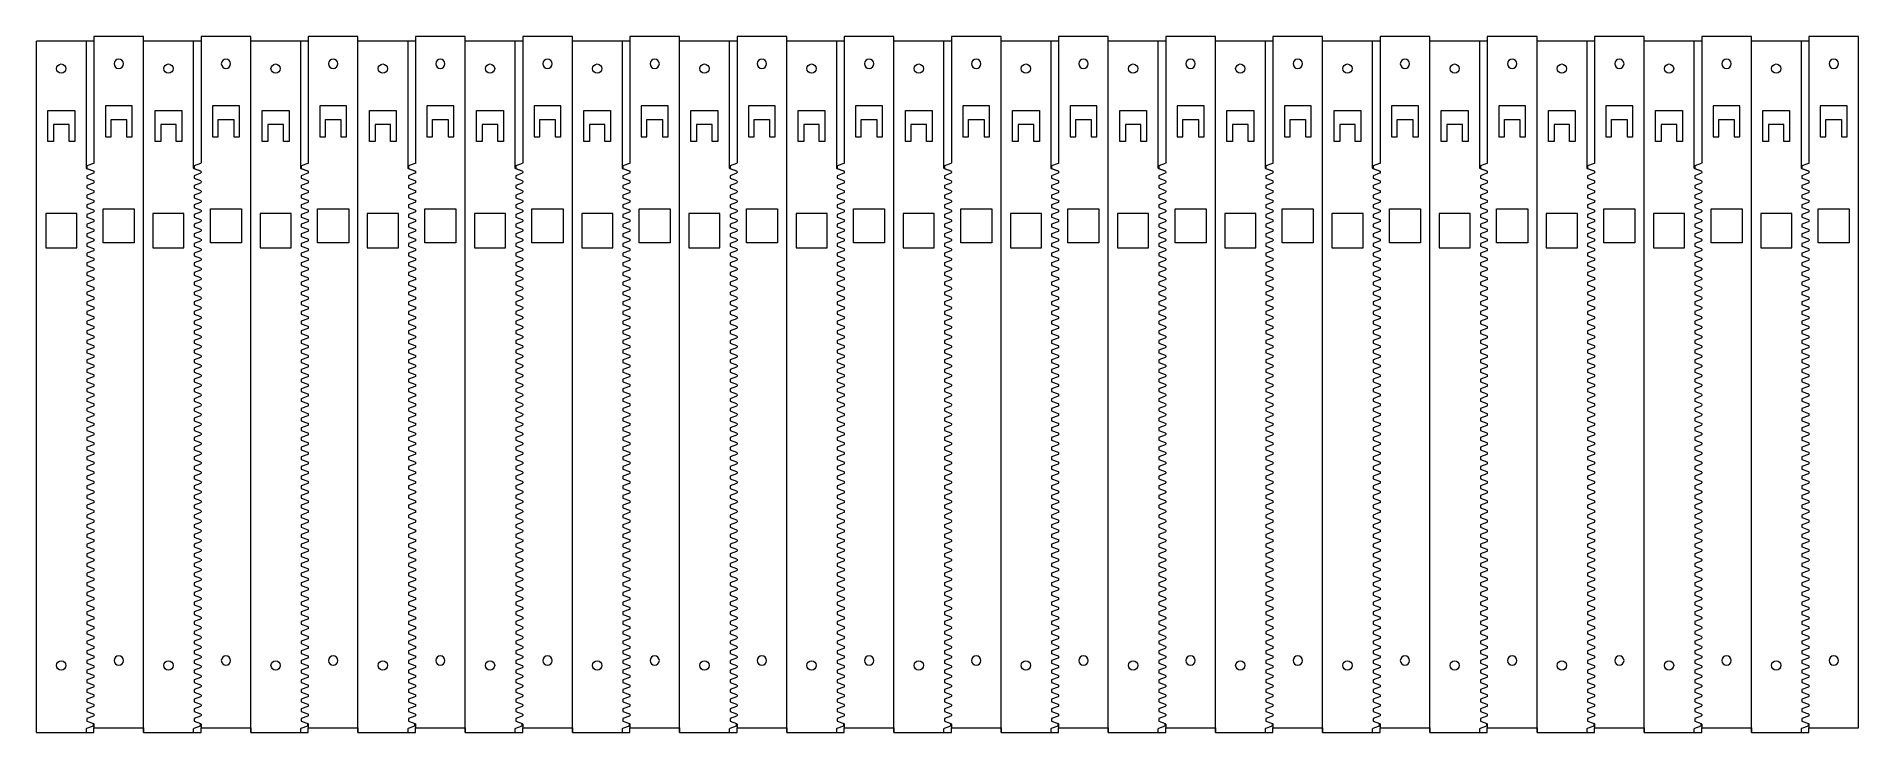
# Model space of a CAD drawing. Header units: millimetres. Extents: x -301 to 286, y -150 to 74.
import ezdxf

# ---------------------------------------------------------------- set-up
doc = ezdxf.new("R2010")
doc.units = ezdxf.units.MM
doc.header["$MEASUREMENT"] = 0
doc.layers.add('Layer 1', color=7, linetype='Continuous')

msp = doc.modelspace()

# ---------------------------------------------------------------- linework, layer by layer
at = {"layer": 'Layer 1', "color": 175, "lineweight": 18}
msp.add_lwpolyline([(-301.1588, -150.4475), (-282.6367, -150.4475), (-282.6367, -148.8865), (-266.6367, -148.8865), (-266.6367, -150.4475), (-248.1146, -150.4475), (-248.1146, -148.8865), (-232.1146, -148.8865), (-232.1146, -150.4475), (-213.5925, -150.4475), (-213.5925, -148.8865), (-197.5925, -148.8865), (-197.5925, -150.4475), (-179.0704, -150.4475), (-179.0704, -148.8865), (-163.0704, -148.8865), (-163.0704, -150.4475), (-144.5483, -150.4475), (-144.5483, -148.8865), (-128.5483, -148.8865), (-128.5483, -150.4475), (-110.0262, -150.4475), (-110.0262, -148.8865), (-94.0262, -148.8865), (-94.0262, -150.4475), (-75.5041, -150.4475), (-75.5041, -148.8865), (-59.5041, -148.8865), (-59.5041, -150.4475), (-40.982, -150.4475), (-40.982, -148.8865), (-24.982, -148.8865), (-24.982, -150.4475), (-6.4599, -150.4475), (-6.4599, -148.8865), (9.5401, -148.8865), (9.5401, -150.4475), (28.0622, -150.4475), (28.0622, -148.8865), (44.0622, -148.8865), (44.0622, -150.4475), (62.5843, -150.4475), (62.5843, -148.8865), (78.5843, -148.8865), (78.5843, -150.4475), (97.1064, -150.4475), (97.1064, -148.8865), (113.1064, -148.8865), (113.1064, -150.4475), (131.6285, -150.4475), (131.6285, -148.8865), (147.6285, -148.8865), (147.6285, -150.4475), (166.1506, -150.4475), (166.1506, -148.8865), (182.1506, -148.8865), (182.1506, -150.4475), (200.6727, -150.4475), (200.6727, -148.8865), (216.6727, -148.8865), (216.6727, -150.4475), (235.1948, -150.4475), (235.1948, -148.8865), (251.1948, -148.8865), (251.1948, -150.4475), (269.7169, -150.4475), (269.7169, -148.8865), (285.7169, -148.8865), (285.7169, 73.7803), (269.7169, 73.7803), (269.7169, 72.2193), (251.1948, 72.2193), (251.1948, 73.7803), (235.1948, 73.7803), (235.1948, 72.2193), (216.6727, 72.2193), (216.6727, 73.7803), (200.6727, 73.7803), (200.6727, 72.2193), (182.1506, 72.2193), (182.1506, 73.7803), (166.1506, 73.7803), (166.1506, 72.2193), (147.6285, 72.2193), (147.6285, 73.7803), (131.6285, 73.7803), (131.6285, 72.2193), (113.1064, 72.2193), (113.1064, 73.7803), (97.1064, 73.7803), (97.1064, 72.2193), (78.5843, 72.2193), (78.5843, 73.7803), (62.5843, 73.7803), (62.5843, 72.2193), (44.0622, 72.2193), (44.0622, 73.7803), (28.0622, 73.7803), (28.0622, 72.2193), (9.5401, 72.2193), (9.5401, 73.7803), (-6.4599, 73.7803), (-6.4599, 72.2193), (-24.982, 72.2193), (-24.982, 73.7803), (-40.982, 73.7803), (-40.982, 72.2193), (-59.5041, 72.2193), (-59.5041, 73.7803), (-75.5041, 73.7803), (-75.5041, 72.2193), (-94.0262, 72.2193), (-94.0262, 73.7803), (-110.0262, 73.7803), (-110.0262, 72.2193), (-128.5483, 72.2193), (-128.5483, 73.7803), (-144.5483, 73.7803), (-144.5483, 72.2193), (-163.0704, 72.2193), (-163.0704, 73.7803), (-179.0704, 73.7803), (-179.0704, 72.2193), (-197.5925, 72.2193), (-197.5925, 73.7803), (-213.5925, 73.7803), (-213.5925, 72.2193), (-232.1146, 72.2193), (-232.1146, 73.7803), (-248.1146, 73.7803), (-248.1146, 72.2193), (-266.6367, 72.2193), (-266.6367, 73.7803), (-282.6367, 73.7803), (-282.6367, 72.2193), (-301.1588, 72.2193)], dxfattribs=at)
at = {"layer": 'Layer 1', "color": 114, "lineweight": 9}
for points in [[(-301.1588, -150.4475), (-301.1588, 72.2193)], [(-285.1588, 72.2193), (-285.1588, 31.4834)], [(-282.6367, 73.7803), (-282.6367, 33.0445)], [(-266.6367, -150.4475), (-266.6367, 72.2193)], [(-250.6367, 72.2193), (-250.6367, 31.4834)], [(-248.1146, 73.7803), (-248.1146, 33.0445)], [(-232.1146, -150.4475), (-232.1146, 72.2193)], [(-216.1146, 72.2193), (-216.1146, 31.4834)], [(-213.5925, 73.7803), (-213.5925, 33.0445)], [(-197.5925, -150.4475), (-197.5925, 72.2193)], [(-181.5925, 72.2193), (-181.5925, 31.4834)], [(-179.0704, 73.7803), (-179.0704, 33.0445)], [(-163.0704, -150.4475), (-163.0704, 72.2193)], [(-147.0704, 72.2193), (-147.0704, 31.4834)], [(-144.5483, 73.7803), (-144.5483, 33.0445)], [(-128.5483, -150.4475), (-128.5483, 72.2193)], [(-112.5483, 72.2193), (-112.5483, 31.4834)], [(-110.0262, 73.7803), (-110.0262, 33.0445)], [(-94.0262, -150.4475), (-94.0262, 72.2193)], [(-78.0262, 72.2193), (-78.0262, 31.4834)], [(-75.5041, 73.7803), (-75.5041, 33.0445)], [(-59.5041, -150.4475), (-59.5041, 72.2193)], [(-43.5041, 72.2193), (-43.5041, 31.4834)], [(-40.982, 73.7803), (-40.982, 33.0445)], [(-24.982, -150.4475), (-24.982, 72.2193)], [(-8.982, 72.2193), (-8.982, 31.4834)], [(-6.4599, 73.7803), (-6.4599, 33.0445)], [(9.5401, -150.4475), (9.5401, 72.2193)], [(25.5401, 72.2193), (25.5401, 31.4834)], [(28.0622, 73.7803), (28.0622, 33.0445)], [(44.0622, -150.4475), (44.0622, 72.2193)], [(60.0622, 72.2193), (60.0622, 31.4834)], [(62.5843, 73.7803), (62.5843, 33.0445)], [(78.5843, -150.4475), (78.5843, 72.2193)], [(94.5843, 72.2193), (94.5843, 31.4834)], [(97.1064, 73.7803), (97.1064, 33.0445)], [(113.1064, -150.4475), (113.1064, 72.2193)], [(129.1064, 72.2193), (129.1064, 31.4834)], [(131.6285, 73.7803), (131.6285, 33.0445)], [(147.6285, -150.4475), (147.6285, 72.2193)], [(163.6285, 72.2193), (163.6285, 31.4834)], [(166.1506, 73.7803), (166.1506, 33.0445)], [(182.1506, -150.4475), (182.1506, 72.2193)], [(198.1506, 72.2193), (198.1506, 31.4834)], [(200.6727, 73.7803), (200.6727, 33.0445)], [(216.6727, -150.4475), (216.6727, 72.2193)], [(232.6727, 72.2193), (232.6727, 31.4834)], [(235.1948, 73.7803), (235.1948, 33.0445)], [(251.1948, -150.4475), (251.1948, 72.2193)], [(267.1948, 72.2193), (267.1948, 31.4834)], [(269.7169, 73.7803), (269.7169, 33.0445)], [(-284.9943, 31.2485), (-282.9088, 30.4894)], [(-282.8012, 32.8095), (-284.8867, 32.0505), (-284.8867, 31.2076), (-282.8012, 30.4485)], [(-282.8012, 29.6867), (-284.8867, 28.9277), (-284.8867, 28.0848), (-282.8012, 27.3257)], [(-282.6367, 30.2136), (-282.6367, 29.9216)], [(-250.4722, 31.2485), (-248.3867, 30.4894)], [(-248.2791, 32.8095), (-250.3646, 32.0505), (-250.3646, 31.2076), (-248.2791, 30.4485)], [(-248.2791, 29.6867), (-250.3646, 28.9277), (-250.3646, 28.0848), (-248.2791, 27.3257)], [(-248.1146, 30.2136), (-248.1146, 29.9216)], [(-215.9501, 31.2485), (-213.8646, 30.4894)], [(-213.757, 32.8095), (-215.8425, 32.0505), (-215.8425, 31.2076), (-213.757, 30.4485)], [(-213.757, 29.6867), (-215.8425, 28.9277), (-215.8425, 28.0848), (-213.757, 27.3257)], [(-213.5925, 30.2136), (-213.5925, 29.9216)], [(-181.428, 31.2485), (-179.3425, 30.4894)], [(-179.2349, 32.8095), (-181.3204, 32.0505), (-181.3204, 31.2076), (-179.2349, 30.4485)], [(-179.2349, 29.6867), (-181.3204, 28.9277), (-181.3204, 28.0848), (-179.2349, 27.3257)], [(-179.0704, 30.2136), (-179.0704, 29.9216)], [(-146.9059, 31.2485), (-144.8204, 30.4894)], [(-144.7128, 32.8095), (-146.7983, 32.0505), (-146.7983, 31.2076), (-144.7128, 30.4485)], [(-144.7128, 29.6867), (-146.7983, 28.9277), (-146.7983, 28.0848), (-144.7128, 27.3257)], [(-144.5483, 30.2136), (-144.5483, 29.9216)], [(-112.3838, 31.2485), (-110.2983, 30.4894)], [(-110.1907, 32.8095), (-112.2762, 32.0505), (-112.2762, 31.2076), (-110.1907, 30.4485)], [(-110.1907, 29.6867), (-112.2762, 28.9277), (-112.2762, 28.0848), (-110.1907, 27.3257)], [(-110.0262, 30.2136), (-110.0262, 29.9216)], [(-77.8617, 31.2485), (-75.7762, 30.4894)], [(-75.6686, 32.8095), (-77.7541, 32.0505), (-77.7541, 31.2076), (-75.6686, 30.4485)], [(-75.6686, 29.6867), (-77.7541, 28.9277), (-77.7541, 28.0848), (-75.6686, 27.3257)], [(-75.5041, 30.2136), (-75.5041, 29.9216)], [(-43.3396, 31.2485), (-41.2541, 30.4894)], [(-41.1465, 32.8095), (-43.232, 32.0505), (-43.232, 31.2076), (-41.1465, 30.4485)], [(-41.1465, 29.6867), (-43.232, 28.9277), (-43.232, 28.0848), (-41.1465, 27.3257)], [(-40.982, 30.2136), (-40.982, 29.9216)], [(-8.8175, 31.2485), (-6.732, 30.4894)], [(-6.6244, 32.8095), (-8.7099, 32.0505), (-8.7099, 31.2076), (-6.6244, 30.4485)], [(-6.6244, 29.6867), (-8.7099, 28.9277), (-8.7099, 28.0848), (-6.6244, 27.3257)], [(-6.4599, 30.2136), (-6.4599, 29.9216)], [(25.7046, 31.2485), (27.7901, 30.4894)], [(27.8977, 32.8095), (25.8122, 32.0505), (25.8122, 31.2076), (27.8977, 30.4485)], [(27.8977, 29.6867), (25.8122, 28.9277), (25.8122, 28.0848), (27.8977, 27.3257)], [(28.0622, 30.2136), (28.0622, 29.9216)], [(60.2267, 31.2485), (62.3122, 30.4894)], [(62.4198, 32.8095), (60.3343, 32.0505), (60.3343, 31.2076), (62.4198, 30.4485)], [(62.4198, 29.6867), (60.3343, 28.9277), (60.3343, 28.0848), (62.4198, 27.3257)], [(62.5843, 30.2136), (62.5843, 29.9216)], [(94.7488, 31.2485), (96.8343, 30.4894)], [(96.9419, 32.8095), (94.8564, 32.0505), (94.8564, 31.2076), (96.9419, 30.4485)], [(96.9419, 29.6867), (94.8564, 28.9277), (94.8564, 28.0848), (96.9419, 27.3257)], [(97.1064, 30.2136), (97.1064, 29.9216)], [(129.2709, 31.2485), (131.3564, 30.4894)], [(131.464, 32.8095), (129.3785, 32.0505), (129.3785, 31.2076), (131.464, 30.4485)], [(131.464, 29.6867), (129.3785, 28.9277), (129.3785, 28.0848), (131.464, 27.3257)], [(131.6285, 30.2136), (131.6285, 29.9216)], [(163.793, 31.2485), (165.8785, 30.4894)], [(165.9861, 32.8095), (163.9006, 32.0505), (163.9006, 31.2076), (165.9861, 30.4485)], [(165.9861, 29.6867), (163.9006, 28.9277), (163.9006, 28.0848), (165.9861, 27.3257)], [(166.1506, 30.2136), (166.1506, 29.9216)], [(198.3151, 31.2485), (200.4006, 30.4894)], [(200.5082, 32.8095), (198.4227, 32.0505), (198.4227, 31.2076), (200.5082, 30.4485)], [(200.5082, 29.6867), (198.4227, 28.9277), (198.4227, 28.0848), (200.5082, 27.3257)], [(200.6727, 30.2136), (200.6727, 29.9216)], [(232.8372, 31.2485), (234.9227, 30.4894)], [(235.0303, 32.8095), (232.9448, 32.0505), (232.9448, 31.2076), (235.0303, 30.4485)], [(235.0303, 29.6867), (232.9448, 28.9277), (232.9448, 28.0848), (235.0303, 27.3257)], [(235.1948, 30.2136), (235.1948, 29.9216)], [(267.3593, 31.2485), (269.4448, 30.4894)], [(269.5524, 32.8095), (267.4669, 32.0505), (267.4669, 31.2076), (269.5524, 30.4485)], [(269.5524, 29.6867), (267.4669, 28.9277), (267.4669, 28.0848), (269.5524, 27.3257)], [(269.7169, 30.2136), (269.7169, 29.9216)], [(-282.8012, 26.5639), (-284.8867, 25.8049), (-284.8867, 24.962), (-282.8012, 24.2029)], [(-282.6367, 27.0908), (-282.6367, 26.7988)], [(-282.6367, 23.968), (-282.6367, 23.676)], [(-248.2791, 26.5639), (-250.3646, 25.8049), (-250.3646, 24.962), (-248.2791, 24.2029)], [(-248.1146, 27.0908), (-248.1146, 26.7988)], [(-248.1146, 23.968), (-248.1146, 23.676)], [(-213.757, 26.5639), (-215.8425, 25.8049), (-215.8425, 24.962), (-213.757, 24.2029)], [(-213.5925, 27.0908), (-213.5925, 26.7988)], [(-213.5925, 23.968), (-213.5925, 23.676)], [(-179.2349, 26.5639), (-181.3204, 25.8049), (-181.3204, 24.962), (-179.2349, 24.2029)], [(-179.0704, 27.0908), (-179.0704, 26.7988)], [(-179.0704, 23.968), (-179.0704, 23.676)], [(-144.7128, 26.5639), (-146.7983, 25.8049), (-146.7983, 24.962), (-144.7128, 24.2029)], [(-144.5483, 27.0908), (-144.5483, 26.7988)], [(-144.5483, 23.968), (-144.5483, 23.676)], [(-110.1907, 26.5639), (-112.2762, 25.8049), (-112.2762, 24.962), (-110.1907, 24.2029)], [(-110.0262, 27.0908), (-110.0262, 26.7988)], [(-110.0262, 23.968), (-110.0262, 23.676)], [(-75.6686, 26.5639), (-77.7541, 25.8049), (-77.7541, 24.962), (-75.6686, 24.2029)], [(-75.5041, 27.0908), (-75.5041, 26.7988)], [(-75.5041, 23.968), (-75.5041, 23.676)], [(-41.1465, 26.5639), (-43.232, 25.8049), (-43.232, 24.962), (-41.1465, 24.2029)], [(-40.982, 27.0908), (-40.982, 26.7988)], [(-40.982, 23.968), (-40.982, 23.676)], [(-6.6244, 26.5639), (-8.7099, 25.8049), (-8.7099, 24.962), (-6.6244, 24.2029)], [(-6.4599, 27.0908), (-6.4599, 26.7988)], [(-6.4599, 23.968), (-6.4599, 23.676)], [(27.8977, 26.5639), (25.8122, 25.8049), (25.8122, 24.962), (27.8977, 24.2029)], [(28.0622, 27.0908), (28.0622, 26.7988)], [(28.0622, 23.968), (28.0622, 23.676)], [(62.4198, 26.5639), (60.3343, 25.8049), (60.3343, 24.962), (62.4198, 24.2029)], [(62.5843, 27.0908), (62.5843, 26.7988)], [(62.5843, 23.968), (62.5843, 23.676)], [(96.9419, 26.5639), (94.8564, 25.8049), (94.8564, 24.962), (96.9419, 24.2029)], [(97.1064, 27.0908), (97.1064, 26.7988)], [(97.1064, 23.968), (97.1064, 23.676)], [(131.464, 26.5639), (129.3785, 25.8049), (129.3785, 24.962), (131.464, 24.2029)], [(131.6285, 27.0908), (131.6285, 26.7988)], [(131.6285, 23.968), (131.6285, 23.676)], [(165.9861, 26.5639), (163.9006, 25.8049), (163.9006, 24.962), (165.9861, 24.2029)], [(166.1506, 27.0908), (166.1506, 26.7988)], [(166.1506, 23.968), (166.1506, 23.676)], [(200.5082, 26.5639), (198.4227, 25.8049), (198.4227, 24.962), (200.5082, 24.2029)], [(200.6727, 27.0908), (200.6727, 26.7988)], [(200.6727, 23.968), (200.6727, 23.676)], [(235.0303, 26.5639), (232.9448, 25.8049), (232.9448, 24.962), (235.0303, 24.2029)], [(235.1948, 27.0908), (235.1948, 26.7988)], [(235.1948, 23.968), (235.1948, 23.676)], [(269.5524, 26.5639), (267.4669, 25.8049), (267.4669, 24.962), (269.5524, 24.2029)], [(269.7169, 27.0908), (269.7169, 26.7988)], [(269.7169, 23.968), (269.7169, 23.676)], [(-282.8012, 23.4411), (-284.8867, 22.682), (-284.8867, 21.8392), (-282.8012, 21.0801)], [(-282.8012, 20.3183), (-284.8867, 19.5592), (-284.8867, 18.7164), (-282.8012, 17.9573)], [(-282.6367, 20.8452), (-282.6367, 20.5532)], [(-282.6367, 17.7224), (-282.6367, 17.4304)], [(-248.2791, 23.4411), (-250.3646, 22.682), (-250.3646, 21.8392), (-248.2791, 21.0801)], [(-248.2791, 20.3183), (-250.3646, 19.5592), (-250.3646, 18.7164), (-248.2791, 17.9573)], [(-248.1146, 20.8452), (-248.1146, 20.5532)], [(-248.1146, 17.7224), (-248.1146, 17.4304)], [(-213.757, 23.4411), (-215.8425, 22.682), (-215.8425, 21.8392), (-213.757, 21.0801)], [(-213.757, 20.3183), (-215.8425, 19.5592), (-215.8425, 18.7164), (-213.757, 17.9573)], [(-213.5925, 20.8452), (-213.5925, 20.5532)], [(-213.5925, 17.7224), (-213.5925, 17.4304)], [(-179.2349, 23.4411), (-181.3204, 22.682), (-181.3204, 21.8392), (-179.2349, 21.0801)], [(-179.2349, 20.3183), (-181.3204, 19.5592), (-181.3204, 18.7164), (-179.2349, 17.9573)], [(-179.0704, 20.8452), (-179.0704, 20.5532)], [(-179.0704, 17.7224), (-179.0704, 17.4304)], [(-144.7128, 23.4411), (-146.7983, 22.682), (-146.7983, 21.8392), (-144.7128, 21.0801)], [(-144.7128, 20.3183), (-146.7983, 19.5592), (-146.7983, 18.7164), (-144.7128, 17.9573)], [(-144.5483, 20.8452), (-144.5483, 20.5532)], [(-144.5483, 17.7224), (-144.5483, 17.4304)], [(-110.1907, 23.4411), (-112.2762, 22.682), (-112.2762, 21.8392), (-110.1907, 21.0801)], [(-110.1907, 20.3183), (-112.2762, 19.5592), (-112.2762, 18.7164), (-110.1907, 17.9573)], [(-110.0262, 20.8452), (-110.0262, 20.5532)], [(-110.0262, 17.7224), (-110.0262, 17.4304)], [(-75.6686, 23.4411), (-77.7541, 22.682), (-77.7541, 21.8392), (-75.6686, 21.0801)], [(-75.6686, 20.3183), (-77.7541, 19.5592), (-77.7541, 18.7164), (-75.6686, 17.9573)], [(-75.5041, 20.8452), (-75.5041, 20.5532)], [(-75.5041, 17.7224), (-75.5041, 17.4304)], [(-41.1465, 23.4411), (-43.232, 22.682), (-43.232, 21.8392), (-41.1465, 21.0801)], [(-41.1465, 20.3183), (-43.232, 19.5592), (-43.232, 18.7164), (-41.1465, 17.9573)], [(-40.982, 20.8452), (-40.982, 20.5532)], [(-40.982, 17.7224), (-40.982, 17.4304)], [(-6.6244, 23.4411), (-8.7099, 22.682), (-8.7099, 21.8392), (-6.6244, 21.0801)], [(-6.6244, 20.3183), (-8.7099, 19.5592), (-8.7099, 18.7164), (-6.6244, 17.9573)], [(-6.4599, 20.8452), (-6.4599, 20.5532)], [(-6.4599, 17.7224), (-6.4599, 17.4304)], [(27.8977, 23.4411), (25.8122, 22.682), (25.8122, 21.8392), (27.8977, 21.0801)], [(27.8977, 20.3183), (25.8122, 19.5592), (25.8122, 18.7164), (27.8977, 17.9573)], [(28.0622, 20.8452), (28.0622, 20.5532)], [(28.0622, 17.7224), (28.0622, 17.4304)], [(62.4198, 23.4411), (60.3343, 22.682), (60.3343, 21.8392), (62.4198, 21.0801)], [(62.4198, 20.3183), (60.3343, 19.5592), (60.3343, 18.7164), (62.4198, 17.9573)], [(62.5843, 20.8452), (62.5843, 20.5532)], [(62.5843, 17.7224), (62.5843, 17.4304)], [(96.9419, 23.4411), (94.8564, 22.682), (94.8564, 21.8392), (96.9419, 21.0801)], [(96.9419, 20.3183), (94.8564, 19.5592), (94.8564, 18.7164), (96.9419, 17.9573)], [(97.1064, 20.8452), (97.1064, 20.5532)], [(97.1064, 17.7224), (97.1064, 17.4304)], [(131.464, 23.4411), (129.3785, 22.682), (129.3785, 21.8392), (131.464, 21.0801)], [(131.464, 20.3183), (129.3785, 19.5592), (129.3785, 18.7164), (131.464, 17.9573)], [(131.6285, 20.8452), (131.6285, 20.5532)], [(131.6285, 17.7224), (131.6285, 17.4304)], [(165.9861, 23.4411), (163.9006, 22.682), (163.9006, 21.8392), (165.9861, 21.0801)], [(165.9861, 20.3183), (163.9006, 19.5592), (163.9006, 18.7164), (165.9861, 17.9573)], [(166.1506, 20.8452), (166.1506, 20.5532)], [(166.1506, 17.7224), (166.1506, 17.4304)], [(200.5082, 23.4411), (198.4227, 22.682), (198.4227, 21.8392), (200.5082, 21.0801)], [(200.5082, 20.3183), (198.4227, 19.5592), (198.4227, 18.7164), (200.5082, 17.9573)], [(200.6727, 20.8452), (200.6727, 20.5532)], [(200.6727, 17.7224), (200.6727, 17.4304)], [(235.0303, 23.4411), (232.9448, 22.682), (232.9448, 21.8392), (235.0303, 21.0801)], [(235.0303, 20.3183), (232.9448, 19.5592), (232.9448, 18.7164), (235.0303, 17.9573)], [(235.1948, 20.8452), (235.1948, 20.5532)], [(235.1948, 17.7224), (235.1948, 17.4304)], [(269.5524, 23.4411), (267.4669, 22.682), (267.4669, 21.8392), (269.5524, 21.0801)], [(269.5524, 20.3183), (267.4669, 19.5592), (267.4669, 18.7164), (269.5524, 17.9573)], [(269.7169, 20.8452), (269.7169, 20.5532)], [(269.7169, 17.7224), (269.7169, 17.4304)], [(-282.8012, 17.1955), (-284.8867, 16.4364), (-284.8867, 15.5936), (-282.8012, 14.8345)], [(-282.8012, 14.0727), (-284.8867, 13.3136), (-284.8867, 12.4708), (-282.8012, 11.7117)], [(-282.6367, 14.5996), (-282.6367, 14.3076)], [(-248.2791, 17.1955), (-250.3646, 16.4364), (-250.3646, 15.5936), (-248.2791, 14.8345)], [(-248.2791, 14.0727), (-250.3646, 13.3136), (-250.3646, 12.4708), (-248.2791, 11.7117)], [(-248.1146, 14.5996), (-248.1146, 14.3076)], [(-213.757, 17.1955), (-215.8425, 16.4364), (-215.8425, 15.5936), (-213.757, 14.8345)], [(-213.757, 14.0727), (-215.8425, 13.3136), (-215.8425, 12.4708), (-213.757, 11.7117)], [(-213.5925, 14.5996), (-213.5925, 14.3076)], [(-179.2349, 17.1955), (-181.3204, 16.4364), (-181.3204, 15.5936), (-179.2349, 14.8345)], [(-179.2349, 14.0727), (-181.3204, 13.3136), (-181.3204, 12.4708), (-179.2349, 11.7117)], [(-179.0704, 14.5996), (-179.0704, 14.3076)], [(-144.7128, 17.1955), (-146.7983, 16.4364), (-146.7983, 15.5936), (-144.7128, 14.8345)], [(-144.7128, 14.0727), (-146.7983, 13.3136), (-146.7983, 12.4708), (-144.7128, 11.7117)], [(-144.5483, 14.5996), (-144.5483, 14.3076)], [(-110.1907, 17.1955), (-112.2762, 16.4364), (-112.2762, 15.5936), (-110.1907, 14.8345)], [(-110.1907, 14.0727), (-112.2762, 13.3136), (-112.2762, 12.4708), (-110.1907, 11.7117)], [(-110.0262, 14.5996), (-110.0262, 14.3076)], [(-75.6686, 17.1955), (-77.7541, 16.4364), (-77.7541, 15.5936), (-75.6686, 14.8345)], [(-75.6686, 14.0727), (-77.7541, 13.3136), (-77.7541, 12.4708), (-75.6686, 11.7117)], [(-75.5041, 14.5996), (-75.5041, 14.3076)], [(-41.1465, 17.1955), (-43.232, 16.4364), (-43.232, 15.5936), (-41.1465, 14.8345)], [(-41.1465, 14.0727), (-43.232, 13.3136), (-43.232, 12.4708), (-41.1465, 11.7117)], [(-40.982, 14.5996), (-40.982, 14.3076)], [(-6.6244, 17.1955), (-8.7099, 16.4364), (-8.7099, 15.5936), (-6.6244, 14.8345)], [(-6.6244, 14.0727), (-8.7099, 13.3136), (-8.7099, 12.4708), (-6.6244, 11.7117)], [(-6.4599, 14.5996), (-6.4599, 14.3076)], [(27.8977, 17.1955), (25.8122, 16.4364), (25.8122, 15.5936), (27.8977, 14.8345)], [(27.8977, 14.0727), (25.8122, 13.3136), (25.8122, 12.4708), (27.8977, 11.7117)], [(28.0622, 14.5996), (28.0622, 14.3076)], [(62.4198, 17.1955), (60.3343, 16.4364), (60.3343, 15.5936), (62.4198, 14.8345)], [(62.4198, 14.0727), (60.3343, 13.3136), (60.3343, 12.4708), (62.4198, 11.7117)], [(62.5843, 14.5996), (62.5843, 14.3076)], [(96.9419, 17.1955), (94.8564, 16.4364), (94.8564, 15.5936), (96.9419, 14.8345)], [(96.9419, 14.0727), (94.8564, 13.3136), (94.8564, 12.4708), (96.9419, 11.7117)], [(97.1064, 14.5996), (97.1064, 14.3076)], [(131.464, 17.1955), (129.3785, 16.4364), (129.3785, 15.5936), (131.464, 14.8345)], [(131.464, 14.0727), (129.3785, 13.3136), (129.3785, 12.4708), (131.464, 11.7117)], [(131.6285, 14.5996), (131.6285, 14.3076)], [(165.9861, 17.1955), (163.9006, 16.4364), (163.9006, 15.5936), (165.9861, 14.8345)], [(165.9861, 14.0727), (163.9006, 13.3136), (163.9006, 12.4708), (165.9861, 11.7117)], [(166.1506, 14.5996), (166.1506, 14.3076)], [(200.5082, 17.1955), (198.4227, 16.4364), (198.4227, 15.5936), (200.5082, 14.8345)], [(200.5082, 14.0727), (198.4227, 13.3136), (198.4227, 12.4708), (200.5082, 11.7117)], [(200.6727, 14.5996), (200.6727, 14.3076)], [(235.0303, 17.1955), (232.9448, 16.4364), (232.9448, 15.5936), (235.0303, 14.8345)], [(235.0303, 14.0727), (232.9448, 13.3136), (232.9448, 12.4708), (235.0303, 11.7117)], [(235.1948, 14.5996), (235.1948, 14.3076)], [(269.5524, 17.1955), (267.4669, 16.4364), (267.4669, 15.5936), (269.5524, 14.8345)], [(269.5524, 14.0727), (267.4669, 13.3136), (267.4669, 12.4708), (269.5524, 11.7117)], [(269.7169, 14.5996), (269.7169, 14.3076)], [(-282.8012, 10.9499), (-284.8867, 10.1908), (-284.8867, 9.348), (-282.8012, 8.5889)], [(-282.8012, 7.8271), (-284.8867, 7.068), (-284.8867, 6.2252), (-282.8012, 5.4661)], [(-282.6367, 11.4768), (-282.6367, 11.1848)], [(-282.6367, 8.354), (-282.6367, 8.062)], [(-248.2791, 10.9499), (-250.3646, 10.1908), (-250.3646, 9.348), (-248.2791, 8.5889)], [(-248.2791, 7.8271), (-250.3646, 7.068), (-250.3646, 6.2252), (-248.2791, 5.4661)], [(-248.1146, 11.4768), (-248.1146, 11.1848)], [(-248.1146, 8.354), (-248.1146, 8.062)], [(-213.757, 10.9499), (-215.8425, 10.1908), (-215.8425, 9.348), (-213.757, 8.5889)], [(-213.757, 7.8271), (-215.8425, 7.068), (-215.8425, 6.2252), (-213.757, 5.4661)], [(-213.5925, 11.4768), (-213.5925, 11.1848)], [(-213.5925, 8.354), (-213.5925, 8.062)], [(-179.2349, 10.9499), (-181.3204, 10.1908), (-181.3204, 9.348), (-179.2349, 8.5889)], [(-179.2349, 7.8271), (-181.3204, 7.068), (-181.3204, 6.2252), (-179.2349, 5.4661)], [(-179.0704, 11.4768), (-179.0704, 11.1848)], [(-179.0704, 8.354), (-179.0704, 8.062)], [(-144.7128, 10.9499), (-146.7983, 10.1908), (-146.7983, 9.348), (-144.7128, 8.5889)], [(-144.7128, 7.8271), (-146.7983, 7.068), (-146.7983, 6.2252), (-144.7128, 5.4661)], [(-144.5483, 11.4768), (-144.5483, 11.1848)], [(-144.5483, 8.354), (-144.5483, 8.062)], [(-110.1907, 10.9499), (-112.2762, 10.1908), (-112.2762, 9.348), (-110.1907, 8.5889)], [(-110.1907, 7.8271), (-112.2762, 7.068), (-112.2762, 6.2252), (-110.1907, 5.4661)], [(-110.0262, 11.4768), (-110.0262, 11.1848)], [(-110.0262, 8.354), (-110.0262, 8.062)], [(-75.6686, 10.9499), (-77.7541, 10.1908), (-77.7541, 9.348), (-75.6686, 8.5889)], [(-75.6686, 7.8271), (-77.7541, 7.068), (-77.7541, 6.2252), (-75.6686, 5.4661)], [(-75.5041, 11.4768), (-75.5041, 11.1848)], [(-75.5041, 8.354), (-75.5041, 8.062)], [(-41.1465, 10.9499), (-43.232, 10.1908), (-43.232, 9.348), (-41.1465, 8.5889)], [(-41.1465, 7.8271), (-43.232, 7.068), (-43.232, 6.2252), (-41.1465, 5.4661)], [(-40.982, 11.4768), (-40.982, 11.1848)], [(-40.982, 8.354), (-40.982, 8.062)], [(-6.6244, 10.9499), (-8.7099, 10.1908), (-8.7099, 9.348), (-6.6244, 8.5889)], [(-6.6244, 7.8271), (-8.7099, 7.068), (-8.7099, 6.2252), (-6.6244, 5.4661)], [(-6.4599, 11.4768), (-6.4599, 11.1848)], [(-6.4599, 8.354), (-6.4599, 8.062)], [(27.8977, 10.9499), (25.8122, 10.1908), (25.8122, 9.348), (27.8977, 8.5889)], [(27.8977, 7.8271), (25.8122, 7.068), (25.8122, 6.2252), (27.8977, 5.4661)], [(28.0622, 11.4768), (28.0622, 11.1848)], [(28.0622, 8.354), (28.0622, 8.062)], [(62.4198, 10.9499), (60.3343, 10.1908), (60.3343, 9.348), (62.4198, 8.5889)], [(62.4198, 7.8271), (60.3343, 7.068), (60.3343, 6.2252), (62.4198, 5.4661)], [(62.5843, 11.4768), (62.5843, 11.1848)], [(62.5843, 8.354), (62.5843, 8.062)], [(96.9419, 10.9499), (94.8564, 10.1908), (94.8564, 9.348), (96.9419, 8.5889)], [(96.9419, 7.8271), (94.8564, 7.068), (94.8564, 6.2252), (96.9419, 5.4661)], [(97.1064, 11.4768), (97.1064, 11.1848)], [(97.1064, 8.354), (97.1064, 8.062)], [(131.464, 10.9499), (129.3785, 10.1908), (129.3785, 9.348), (131.464, 8.5889)], [(131.464, 7.8271), (129.3785, 7.068), (129.3785, 6.2252), (131.464, 5.4661)], [(131.6285, 11.4768), (131.6285, 11.1848)], [(131.6285, 8.354), (131.6285, 8.062)], [(165.9861, 10.9499), (163.9006, 10.1908), (163.9006, 9.348), (165.9861, 8.5889)], [(165.9861, 7.8271), (163.9006, 7.068), (163.9006, 6.2252), (165.9861, 5.4661)], [(166.1506, 11.4768), (166.1506, 11.1848)], [(166.1506, 8.354), (166.1506, 8.062)], [(200.5082, 10.9499), (198.4227, 10.1908), (198.4227, 9.348), (200.5082, 8.5889)], [(200.5082, 7.8271), (198.4227, 7.068), (198.4227, 6.2252), (200.5082, 5.4661)], [(200.6727, 11.4768), (200.6727, 11.1848)], [(200.6727, 8.354), (200.6727, 8.062)], [(235.0303, 10.9499), (232.9448, 10.1908), (232.9448, 9.348), (235.0303, 8.5889)], [(235.0303, 7.8271), (232.9448, 7.068), (232.9448, 6.2252), (235.0303, 5.4661)], [(235.1948, 11.4768), (235.1948, 11.1848)], [(235.1948, 8.354), (235.1948, 8.062)], [(269.5524, 10.9499), (267.4669, 10.1908), (267.4669, 9.348), (269.5524, 8.5889)], [(269.5524, 7.8271), (267.4669, 7.068), (267.4669, 6.2252), (269.5524, 5.4661)], [(269.7169, 11.4768), (269.7169, 11.1848)], [(269.7169, 8.354), (269.7169, 8.062)], [(-282.8012, 4.7043), (-284.8867, 3.9452), (-284.8867, 3.1023), (-282.8012, 2.3433)], [(-282.8012, 1.5815), (-284.8867, 0.8224), (-284.8867, -0.0205), (-282.8012, -0.7795)], [(-282.6367, 5.2312), (-282.6367, 4.9392)], [(-282.6367, 2.1084), (-282.6367, 1.8164)], [(-248.2791, 4.7043), (-250.3646, 3.9452), (-250.3646, 3.1023), (-248.2791, 2.3433)], [(-248.2791, 1.5815), (-250.3646, 0.8224), (-250.3646, -0.0205), (-248.2791, -0.7795)], [(-248.1146, 5.2312), (-248.1146, 4.9392)], [(-248.1146, 2.1084), (-248.1146, 1.8164)], [(-213.757, 4.7043), (-215.8425, 3.9452), (-215.8425, 3.1023), (-213.757, 2.3433)], [(-213.757, 1.5815), (-215.8425, 0.8224), (-215.8425, -0.0205), (-213.757, -0.7795)], [(-213.5925, 5.2312), (-213.5925, 4.9392)], [(-213.5925, 2.1084), (-213.5925, 1.8164)], [(-179.2349, 4.7043), (-181.3204, 3.9452), (-181.3204, 3.1023), (-179.2349, 2.3433)], [(-179.2349, 1.5815), (-181.3204, 0.8224), (-181.3204, -0.0205), (-179.2349, -0.7795)], [(-179.0704, 5.2312), (-179.0704, 4.9392)], [(-179.0704, 2.1084), (-179.0704, 1.8164)], [(-144.7128, 4.7043), (-146.7983, 3.9452), (-146.7983, 3.1023), (-144.7128, 2.3433)], [(-144.7128, 1.5815), (-146.7983, 0.8224), (-146.7983, -0.0205), (-144.7128, -0.7795)], [(-144.5483, 5.2312), (-144.5483, 4.9392)], [(-144.5483, 2.1084), (-144.5483, 1.8164)], [(-110.1907, 4.7043), (-112.2762, 3.9452), (-112.2762, 3.1023), (-110.1907, 2.3433)], [(-110.1907, 1.5815), (-112.2762, 0.8224), (-112.2762, -0.0205), (-110.1907, -0.7795)], [(-110.0262, 5.2312), (-110.0262, 4.9392)], [(-110.0262, 2.1084), (-110.0262, 1.8164)], [(-75.6686, 4.7043), (-77.7541, 3.9452), (-77.7541, 3.1023), (-75.6686, 2.3433)], [(-75.6686, 1.5815), (-77.7541, 0.8224), (-77.7541, -0.0205), (-75.6686, -0.7795)], [(-75.5041, 5.2312), (-75.5041, 4.9392)], [(-75.5041, 2.1084), (-75.5041, 1.8164)], [(-41.1465, 4.7043), (-43.232, 3.9452), (-43.232, 3.1023), (-41.1465, 2.3433)], [(-41.1465, 1.5815), (-43.232, 0.8224), (-43.232, -0.0205), (-41.1465, -0.7795)], [(-40.982, 5.2312), (-40.982, 4.9392)], [(-40.982, 2.1084), (-40.982, 1.8164)], [(-6.6244, 4.7043), (-8.7099, 3.9452), (-8.7099, 3.1023), (-6.6244, 2.3433)], [(-6.6244, 1.5815), (-8.7099, 0.8224), (-8.7099, -0.0205), (-6.6244, -0.7795)], [(-6.4599, 5.2312), (-6.4599, 4.9392)], [(-6.4599, 2.1084), (-6.4599, 1.8164)], [(27.8977, 4.7043), (25.8122, 3.9452), (25.8122, 3.1023), (27.8977, 2.3433)], [(27.8977, 1.5815), (25.8122, 0.8224), (25.8122, -0.0205), (27.8977, -0.7795)], [(28.0622, 5.2312), (28.0622, 4.9392)], [(28.0622, 2.1084), (28.0622, 1.8164)], [(62.4198, 4.7043), (60.3343, 3.9452), (60.3343, 3.1023), (62.4198, 2.3433)], [(62.4198, 1.5815), (60.3343, 0.8224), (60.3343, -0.0205), (62.4198, -0.7795)], [(62.5843, 5.2312), (62.5843, 4.9392)], [(62.5843, 2.1084), (62.5843, 1.8164)], [(96.9419, 4.7043), (94.8564, 3.9452), (94.8564, 3.1023), (96.9419, 2.3433)], [(96.9419, 1.5815), (94.8564, 0.8224), (94.8564, -0.0205), (96.9419, -0.7795)], [(97.1064, 5.2312), (97.1064, 4.9392)], [(97.1064, 2.1084), (97.1064, 1.8164)], [(131.464, 4.7043), (129.3785, 3.9452), (129.3785, 3.1023), (131.464, 2.3433)], [(131.464, 1.5815), (129.3785, 0.8224), (129.3785, -0.0205), (131.464, -0.7795)], [(131.6285, 5.2312), (131.6285, 4.9392)], [(131.6285, 2.1084), (131.6285, 1.8164)], [(165.9861, 4.7043), (163.9006, 3.9452), (163.9006, 3.1023), (165.9861, 2.3433)], [(165.9861, 1.5815), (163.9006, 0.8224), (163.9006, -0.0205), (165.9861, -0.7795)], [(166.1506, 5.2312), (166.1506, 4.9392)], [(166.1506, 2.1084), (166.1506, 1.8164)], [(200.5082, 4.7043), (198.4227, 3.9452), (198.4227, 3.1023), (200.5082, 2.3433)], [(200.5082, 1.5815), (198.4227, 0.8224), (198.4227, -0.0205), (200.5082, -0.7795)], [(200.6727, 5.2312), (200.6727, 4.9392)], [(200.6727, 2.1084), (200.6727, 1.8164)], [(235.0303, 4.7043), (232.9448, 3.9452), (232.9448, 3.1023), (235.0303, 2.3433)], [(235.0303, 1.5815), (232.9448, 0.8224), (232.9448, -0.0205), (235.0303, -0.7795)], [(235.1948, 5.2312), (235.1948, 4.9392)], [(235.1948, 2.1084), (235.1948, 1.8164)], [(269.5524, 4.7043), (267.4669, 3.9452), (267.4669, 3.1023), (269.5524, 2.3433)], [(269.5524, 1.5815), (267.4669, 0.8224), (267.4669, -0.0205), (269.5524, -0.7795)], [(269.7169, 5.2312), (269.7169, 4.9392)], [(269.7169, 2.1084), (269.7169, 1.8164)], [(-282.8012, -1.5413), (-284.8867, -2.3004), (-284.8867, -3.1433), (-282.8012, -3.9023)], [(-282.8012, -4.6642), (-284.8867, -5.4232), (-284.8867, -6.2661), (-282.8012, -7.0251)], [(-282.6367, -1.0144), (-282.6367, -1.3064)], [(-282.6367, -4.1373), (-282.6367, -4.4292)], [(-248.2791, -1.5413), (-250.3646, -2.3004), (-250.3646, -3.1433), (-248.2791, -3.9023)], [(-248.2791, -4.6642), (-250.3646, -5.4232), (-250.3646, -6.2661), (-248.2791, -7.0251)], [(-248.1146, -1.0144), (-248.1146, -1.3064)], [(-248.1146, -4.1373), (-248.1146, -4.4292)], [(-213.757, -1.5413), (-215.8425, -2.3004), (-215.8425, -3.1433), (-213.757, -3.9023)], [(-213.757, -4.6642), (-215.8425, -5.4232), (-215.8425, -6.2661), (-213.757, -7.0251)], [(-213.5925, -1.0144), (-213.5925, -1.3064)], [(-213.5925, -4.1373), (-213.5925, -4.4292)], [(-179.2349, -1.5413), (-181.3204, -2.3004), (-181.3204, -3.1433), (-179.2349, -3.9023)], [(-179.2349, -4.6642), (-181.3204, -5.4232), (-181.3204, -6.2661), (-179.2349, -7.0251)], [(-179.0704, -1.0144), (-179.0704, -1.3064)], [(-179.0704, -4.1373), (-179.0704, -4.4292)], [(-144.7128, -1.5413), (-146.7983, -2.3004), (-146.7983, -3.1433), (-144.7128, -3.9023)], [(-144.7128, -4.6642), (-146.7983, -5.4232), (-146.7983, -6.2661), (-144.7128, -7.0251)], [(-144.5483, -1.0144), (-144.5483, -1.3064)], [(-144.5483, -4.1373), (-144.5483, -4.4292)], [(-110.1907, -1.5413), (-112.2762, -2.3004), (-112.2762, -3.1433), (-110.1907, -3.9023)], [(-110.1907, -4.6642), (-112.2762, -5.4232), (-112.2762, -6.2661), (-110.1907, -7.0251)], [(-110.0262, -1.0144), (-110.0262, -1.3064)], [(-110.0262, -4.1373), (-110.0262, -4.4292)], [(-75.6686, -1.5413), (-77.7541, -2.3004), (-77.7541, -3.1433), (-75.6686, -3.9023)], [(-75.6686, -4.6642), (-77.7541, -5.4232), (-77.7541, -6.2661), (-75.6686, -7.0251)], [(-75.5041, -1.0144), (-75.5041, -1.3064)], [(-75.5041, -4.1373), (-75.5041, -4.4292)], [(-41.1465, -1.5413), (-43.232, -2.3004), (-43.232, -3.1433), (-41.1465, -3.9023)], [(-41.1465, -4.6642), (-43.232, -5.4232), (-43.232, -6.2661), (-41.1465, -7.0251)], [(-40.982, -1.0144), (-40.982, -1.3064)], [(-40.982, -4.1373), (-40.982, -4.4292)], [(-6.6244, -1.5413), (-8.7099, -2.3004), (-8.7099, -3.1433), (-6.6244, -3.9023)], [(-6.6244, -4.6642), (-8.7099, -5.4232), (-8.7099, -6.2661), (-6.6244, -7.0251)], [(-6.4599, -1.0144), (-6.4599, -1.3064)], [(-6.4599, -4.1373), (-6.4599, -4.4292)], [(27.8977, -1.5413), (25.8122, -2.3004), (25.8122, -3.1433), (27.8977, -3.9023)], [(27.8977, -4.6642), (25.8122, -5.4232), (25.8122, -6.2661), (27.8977, -7.0251)], [(28.0622, -1.0144), (28.0622, -1.3064)], [(28.0622, -4.1373), (28.0622, -4.4292)], [(62.4198, -1.5413), (60.3343, -2.3004), (60.3343, -3.1433), (62.4198, -3.9023)], [(62.4198, -4.6642), (60.3343, -5.4232), (60.3343, -6.2661), (62.4198, -7.0251)], [(62.5843, -1.0144), (62.5843, -1.3064)], [(62.5843, -4.1373), (62.5843, -4.4292)], [(96.9419, -1.5413), (94.8564, -2.3004), (94.8564, -3.1433), (96.9419, -3.9023)], [(96.9419, -4.6642), (94.8564, -5.4232), (94.8564, -6.2661), (96.9419, -7.0251)], [(97.1064, -1.0144), (97.1064, -1.3064)], [(97.1064, -4.1373), (97.1064, -4.4292)], [(131.464, -1.5413), (129.3785, -2.3004), (129.3785, -3.1433), (131.464, -3.9023)], [(131.464, -4.6642), (129.3785, -5.4232), (129.3785, -6.2661), (131.464, -7.0251)], [(131.6285, -1.0144), (131.6285, -1.3064)], [(131.6285, -4.1373), (131.6285, -4.4292)], [(165.9861, -1.5413), (163.9006, -2.3004), (163.9006, -3.1433), (165.9861, -3.9023)], [(165.9861, -4.6642), (163.9006, -5.4232), (163.9006, -6.2661), (165.9861, -7.0251)], [(166.1506, -1.0144), (166.1506, -1.3064)], [(166.1506, -4.1373), (166.1506, -4.4292)], [(200.5082, -1.5413), (198.4227, -2.3004), (198.4227, -3.1433), (200.5082, -3.9023)], [(200.5082, -4.6642), (198.4227, -5.4232), (198.4227, -6.2661), (200.5082, -7.0251)], [(200.6727, -1.0144), (200.6727, -1.3064)], [(200.6727, -4.1373), (200.6727, -4.4292)], [(235.0303, -1.5413), (232.9448, -2.3004), (232.9448, -3.1433), (235.0303, -3.9023)], [(235.0303, -4.6642), (232.9448, -5.4232), (232.9448, -6.2661), (235.0303, -7.0251)], [(235.1948, -1.0144), (235.1948, -1.3064)], [(235.1948, -4.1373), (235.1948, -4.4292)], [(269.5524, -1.5413), (267.4669, -2.3004), (267.4669, -3.1433), (269.5524, -3.9023)], [(269.5524, -4.6642), (267.4669, -5.4232), (267.4669, -6.2661), (269.5524, -7.0251)], [(269.7169, -1.0144), (269.7169, -1.3064)], [(269.7169, -4.1373), (269.7169, -4.4292)], [(-282.8012, -7.787), (-284.8867, -8.546), (-284.8867, -9.3889), (-282.8012, -10.1479)], [(-282.8012, -10.9098), (-284.8867, -11.6688), (-284.8867, -12.5117), (-282.8012, -13.2707)], [(-282.6367, -7.2601), (-282.6367, -7.552)], [(-282.6367, -10.3829), (-282.6367, -10.6748)], [(-248.2791, -7.787), (-250.3646, -8.546), (-250.3646, -9.3889), (-248.2791, -10.1479)], [(-248.2791, -10.9098), (-250.3646, -11.6688), (-250.3646, -12.5117), (-248.2791, -13.2707)], [(-248.1146, -7.2601), (-248.1146, -7.552)], [(-248.1146, -10.3829), (-248.1146, -10.6748)], [(-213.757, -7.787), (-215.8425, -8.546), (-215.8425, -9.3889), (-213.757, -10.1479)], [(-213.757, -10.9098), (-215.8425, -11.6688), (-215.8425, -12.5117), (-213.757, -13.2707)], [(-213.5925, -7.2601), (-213.5925, -7.552)], [(-213.5925, -10.3829), (-213.5925, -10.6748)], [(-179.2349, -7.787), (-181.3204, -8.546), (-181.3204, -9.3889), (-179.2349, -10.1479)], [(-179.2349, -10.9098), (-181.3204, -11.6688), (-181.3204, -12.5117), (-179.2349, -13.2707)], [(-179.0704, -7.2601), (-179.0704, -7.552)], [(-179.0704, -10.3829), (-179.0704, -10.6748)], [(-144.7128, -7.787), (-146.7983, -8.546), (-146.7983, -9.3889), (-144.7128, -10.1479)], [(-144.7128, -10.9098), (-146.7983, -11.6688), (-146.7983, -12.5117), (-144.7128, -13.2707)], [(-144.5483, -7.2601), (-144.5483, -7.552)], [(-144.5483, -10.3829), (-144.5483, -10.6748)], [(-110.1907, -7.787), (-112.2762, -8.546), (-112.2762, -9.3889), (-110.1907, -10.1479)], [(-110.1907, -10.9098), (-112.2762, -11.6688), (-112.2762, -12.5117), (-110.1907, -13.2707)], [(-110.0262, -7.2601), (-110.0262, -7.552)], [(-110.0262, -10.3829), (-110.0262, -10.6748)], [(-75.6686, -7.787), (-77.7541, -8.546), (-77.7541, -9.3889), (-75.6686, -10.1479)], [(-75.6686, -10.9098), (-77.7541, -11.6688), (-77.7541, -12.5117), (-75.6686, -13.2707)], [(-75.5041, -7.2601), (-75.5041, -7.552)], [(-75.5041, -10.3829), (-75.5041, -10.6748)], [(-41.1465, -7.787), (-43.232, -8.546), (-43.232, -9.3889), (-41.1465, -10.1479)], [(-41.1465, -10.9098), (-43.232, -11.6688), (-43.232, -12.5117), (-41.1465, -13.2707)], [(-40.982, -7.2601), (-40.982, -7.552)], [(-40.982, -10.3829), (-40.982, -10.6748)], [(-6.6244, -7.787), (-8.7099, -8.546), (-8.7099, -9.3889), (-6.6244, -10.1479)], [(-6.6244, -10.9098), (-8.7099, -11.6688), (-8.7099, -12.5117), (-6.6244, -13.2707)], [(-6.4599, -7.2601), (-6.4599, -7.552)], [(-6.4599, -10.3829), (-6.4599, -10.6748)], [(27.8977, -7.787), (25.8122, -8.546), (25.8122, -9.3889), (27.8977, -10.1479)], [(27.8977, -10.9098), (25.8122, -11.6688), (25.8122, -12.5117), (27.8977, -13.2707)], [(28.0622, -7.2601), (28.0622, -7.552)], [(28.0622, -10.3829), (28.0622, -10.6748)], [(62.4198, -7.787), (60.3343, -8.546), (60.3343, -9.3889), (62.4198, -10.1479)], [(62.4198, -10.9098), (60.3343, -11.6688), (60.3343, -12.5117), (62.4198, -13.2707)], [(62.5843, -7.2601), (62.5843, -7.552)], [(62.5843, -10.3829), (62.5843, -10.6748)], [(96.9419, -7.787), (94.8564, -8.546), (94.8564, -9.3889), (96.9419, -10.1479)], [(96.9419, -10.9098), (94.8564, -11.6688), (94.8564, -12.5117), (96.9419, -13.2707)], [(97.1064, -7.2601), (97.1064, -7.552)], [(97.1064, -10.3829), (97.1064, -10.6748)], [(131.464, -7.787), (129.3785, -8.546), (129.3785, -9.3889), (131.464, -10.1479)], [(131.464, -10.9098), (129.3785, -11.6688), (129.3785, -12.5117), (131.464, -13.2707)], [(131.6285, -7.2601), (131.6285, -7.552)], [(131.6285, -10.3829), (131.6285, -10.6748)], [(165.9861, -7.787), (163.9006, -8.546), (163.9006, -9.3889), (165.9861, -10.1479)], [(165.9861, -10.9098), (163.9006, -11.6688), (163.9006, -12.5117), (165.9861, -13.2707)], [(166.1506, -7.2601), (166.1506, -7.552)], [(166.1506, -10.3829), (166.1506, -10.6748)], [(200.5082, -7.787), (198.4227, -8.546), (198.4227, -9.3889), (200.5082, -10.1479)], [(200.5082, -10.9098), (198.4227, -11.6688), (198.4227, -12.5117), (200.5082, -13.2707)], [(200.6727, -7.2601), (200.6727, -7.552)], [(200.6727, -10.3829), (200.6727, -10.6748)], [(235.0303, -7.787), (232.9448, -8.546), (232.9448, -9.3889), (235.0303, -10.1479)], [(235.0303, -10.9098), (232.9448, -11.6688), (232.9448, -12.5117), (235.0303, -13.2707)], [(235.1948, -7.2601), (235.1948, -7.552)], [(235.1948, -10.3829), (235.1948, -10.6748)], [(269.5524, -7.787), (267.4669, -8.546), (267.4669, -9.3889), (269.5524, -10.1479)], [(269.5524, -10.9098), (267.4669, -11.6688), (267.4669, -12.5117), (269.5524, -13.2707)], [(269.7169, -7.2601), (269.7169, -7.552)], [(269.7169, -10.3829), (269.7169, -10.6748)], [(-282.8012, -14.0326), (-284.8867, -14.7916), (-284.8867, -15.6345), (-282.8012, -16.3936)], [(-282.8012, -17.1554), (-284.8867, -17.9144), (-284.8867, -18.7573), (-282.8012, -19.5164)], [(-282.6367, -13.5057), (-282.6367, -13.7977)], [(-282.6367, -16.6285), (-282.6367, -16.9205)], [(-248.2791, -14.0326), (-250.3646, -14.7916), (-250.3646, -15.6345), (-248.2791, -16.3936)], [(-248.2791, -17.1554), (-250.3646, -17.9144), (-250.3646, -18.7573), (-248.2791, -19.5164)], [(-248.1146, -13.5057), (-248.1146, -13.7977)], [(-248.1146, -16.6285), (-248.1146, -16.9205)], [(-213.757, -14.0326), (-215.8425, -14.7916), (-215.8425, -15.6345), (-213.757, -16.3936)], [(-213.757, -17.1554), (-215.8425, -17.9144), (-215.8425, -18.7573), (-213.757, -19.5164)], [(-213.5925, -13.5057), (-213.5925, -13.7977)], [(-213.5925, -16.6285), (-213.5925, -16.9205)], [(-179.2349, -14.0326), (-181.3204, -14.7916), (-181.3204, -15.6345), (-179.2349, -16.3936)], [(-179.2349, -17.1554), (-181.3204, -17.9144), (-181.3204, -18.7573), (-179.2349, -19.5164)], [(-179.0704, -13.5057), (-179.0704, -13.7977)], [(-179.0704, -16.6285), (-179.0704, -16.9205)], [(-144.7128, -14.0326), (-146.7983, -14.7916), (-146.7983, -15.6345), (-144.7128, -16.3936)], [(-144.7128, -17.1554), (-146.7983, -17.9144), (-146.7983, -18.7573), (-144.7128, -19.5164)], [(-144.5483, -13.5057), (-144.5483, -13.7977)], [(-144.5483, -16.6285), (-144.5483, -16.9205)], [(-110.1907, -14.0326), (-112.2762, -14.7916), (-112.2762, -15.6345), (-110.1907, -16.3936)], [(-110.1907, -17.1554), (-112.2762, -17.9144), (-112.2762, -18.7573), (-110.1907, -19.5164)], [(-110.0262, -13.5057), (-110.0262, -13.7977)], [(-110.0262, -16.6285), (-110.0262, -16.9205)], [(-75.6686, -14.0326), (-77.7541, -14.7916), (-77.7541, -15.6345), (-75.6686, -16.3936)], [(-75.6686, -17.1554), (-77.7541, -17.9144), (-77.7541, -18.7573), (-75.6686, -19.5164)], [(-75.5041, -13.5057), (-75.5041, -13.7977)], [(-75.5041, -16.6285), (-75.5041, -16.9205)], [(-41.1465, -14.0326), (-43.232, -14.7916), (-43.232, -15.6345), (-41.1465, -16.3936)], [(-41.1465, -17.1554), (-43.232, -17.9144), (-43.232, -18.7573), (-41.1465, -19.5164)], [(-40.982, -13.5057), (-40.982, -13.7977)], [(-40.982, -16.6285), (-40.982, -16.9205)], [(-6.6244, -14.0326), (-8.7099, -14.7916), (-8.7099, -15.6345), (-6.6244, -16.3936)], [(-6.6244, -17.1554), (-8.7099, -17.9144), (-8.7099, -18.7573), (-6.6244, -19.5164)], [(-6.4599, -13.5057), (-6.4599, -13.7977)], [(-6.4599, -16.6285), (-6.4599, -16.9205)], [(27.8977, -14.0326), (25.8122, -14.7916), (25.8122, -15.6345), (27.8977, -16.3936)], [(27.8977, -17.1554), (25.8122, -17.9144), (25.8122, -18.7573), (27.8977, -19.5164)], [(28.0622, -13.5057), (28.0622, -13.7977)], [(28.0622, -16.6285), (28.0622, -16.9205)], [(62.4198, -14.0326), (60.3343, -14.7916), (60.3343, -15.6345), (62.4198, -16.3936)], [(62.4198, -17.1554), (60.3343, -17.9144), (60.3343, -18.7573), (62.4198, -19.5164)], [(62.5843, -13.5057), (62.5843, -13.7977)], [(62.5843, -16.6285), (62.5843, -16.9205)], [(96.9419, -14.0326), (94.8564, -14.7916), (94.8564, -15.6345), (96.9419, -16.3936)], [(96.9419, -17.1554), (94.8564, -17.9144), (94.8564, -18.7573), (96.9419, -19.5164)], [(97.1064, -13.5057), (97.1064, -13.7977)], [(97.1064, -16.6285), (97.1064, -16.9205)], [(131.464, -14.0326), (129.3785, -14.7916), (129.3785, -15.6345), (131.464, -16.3936)], [(131.464, -17.1554), (129.3785, -17.9144), (129.3785, -18.7573), (131.464, -19.5164)], [(131.6285, -13.5057), (131.6285, -13.7977)], [(131.6285, -16.6285), (131.6285, -16.9205)], [(165.9861, -14.0326), (163.9006, -14.7916), (163.9006, -15.6345), (165.9861, -16.3936)], [(165.9861, -17.1554), (163.9006, -17.9144), (163.9006, -18.7573), (165.9861, -19.5164)], [(166.1506, -13.5057), (166.1506, -13.7977)], [(166.1506, -16.6285), (166.1506, -16.9205)], [(200.5082, -14.0326), (198.4227, -14.7916), (198.4227, -15.6345), (200.5082, -16.3936)], [(200.5082, -17.1554), (198.4227, -17.9144), (198.4227, -18.7573), (200.5082, -19.5164)], [(200.6727, -13.5057), (200.6727, -13.7977)], [(200.6727, -16.6285), (200.6727, -16.9205)], [(235.0303, -14.0326), (232.9448, -14.7916), (232.9448, -15.6345), (235.0303, -16.3936)], [(235.0303, -17.1554), (232.9448, -17.9144), (232.9448, -18.7573), (235.0303, -19.5164)], [(235.1948, -13.5057), (235.1948, -13.7977)], [(235.1948, -16.6285), (235.1948, -16.9205)], [(269.5524, -14.0326), (267.4669, -14.7916), (267.4669, -15.6345), (269.5524, -16.3936)], [(269.5524, -17.1554), (267.4669, -17.9144), (267.4669, -18.7573), (269.5524, -19.5164)], [(269.7169, -13.5057), (269.7169, -13.7977)], [(269.7169, -16.6285), (269.7169, -16.9205)], [(-282.8012, -20.2782), (-284.8867, -21.0373), (-284.8867, -21.8801), (-282.8012, -22.6392)], [(-282.8012, -23.401), (-284.8867, -24.1601), (-284.8867, -25.0029), (-282.8012, -25.762)], [(-282.6367, -19.7513), (-282.6367, -20.0433)], [(-282.6367, -22.8741), (-282.6367, -23.1661)], [(-248.2791, -20.2782), (-250.3646, -21.0373), (-250.3646, -21.8801), (-248.2791, -22.6392)], [(-248.2791, -23.401), (-250.3646, -24.1601), (-250.3646, -25.0029), (-248.2791, -25.762)], [(-248.1146, -19.7513), (-248.1146, -20.0433)], [(-248.1146, -22.8741), (-248.1146, -23.1661)], [(-213.757, -20.2782), (-215.8425, -21.0373), (-215.8425, -21.8801), (-213.757, -22.6392)], [(-213.757, -23.401), (-215.8425, -24.1601), (-215.8425, -25.0029), (-213.757, -25.762)], [(-213.5925, -19.7513), (-213.5925, -20.0433)], [(-213.5925, -22.8741), (-213.5925, -23.1661)], [(-179.2349, -20.2782), (-181.3204, -21.0373), (-181.3204, -21.8801), (-179.2349, -22.6392)], [(-179.2349, -23.401), (-181.3204, -24.1601), (-181.3204, -25.0029), (-179.2349, -25.762)], [(-179.0704, -19.7513), (-179.0704, -20.0433)], [(-179.0704, -22.8741), (-179.0704, -23.1661)], [(-144.7128, -20.2782), (-146.7983, -21.0373), (-146.7983, -21.8801), (-144.7128, -22.6392)], [(-144.7128, -23.401), (-146.7983, -24.1601), (-146.7983, -25.0029), (-144.7128, -25.762)], [(-144.5483, -19.7513), (-144.5483, -20.0433)], [(-144.5483, -22.8741), (-144.5483, -23.1661)], [(-110.1907, -20.2782), (-112.2762, -21.0373), (-112.2762, -21.8801), (-110.1907, -22.6392)], [(-110.1907, -23.401), (-112.2762, -24.1601), (-112.2762, -25.0029), (-110.1907, -25.762)], [(-110.0262, -19.7513), (-110.0262, -20.0433)], [(-110.0262, -22.8741), (-110.0262, -23.1661)], [(-75.6686, -20.2782), (-77.7541, -21.0373), (-77.7541, -21.8801), (-75.6686, -22.6392)], [(-75.6686, -23.401), (-77.7541, -24.1601), (-77.7541, -25.0029), (-75.6686, -25.762)], [(-75.5041, -19.7513), (-75.5041, -20.0433)], [(-75.5041, -22.8741), (-75.5041, -23.1661)], [(-41.1465, -20.2782), (-43.232, -21.0373), (-43.232, -21.8801), (-41.1465, -22.6392)], [(-41.1465, -23.401), (-43.232, -24.1601), (-43.232, -25.0029), (-41.1465, -25.762)], [(-40.982, -19.7513), (-40.982, -20.0433)], [(-40.982, -22.8741), (-40.982, -23.1661)], [(-6.6244, -20.2782), (-8.7099, -21.0373), (-8.7099, -21.8801), (-6.6244, -22.6392)], [(-6.6244, -23.401), (-8.7099, -24.1601), (-8.7099, -25.0029), (-6.6244, -25.762)], [(-6.4599, -19.7513), (-6.4599, -20.0433)], [(-6.4599, -22.8741), (-6.4599, -23.1661)], [(27.8977, -20.2782), (25.8122, -21.0373), (25.8122, -21.8801), (27.8977, -22.6392)], [(27.8977, -23.401), (25.8122, -24.1601), (25.8122, -25.0029), (27.8977, -25.762)], [(28.0622, -19.7513), (28.0622, -20.0433)], [(28.0622, -22.8741), (28.0622, -23.1661)], [(62.4198, -20.2782), (60.3343, -21.0373), (60.3343, -21.8801), (62.4198, -22.6392)], [(62.4198, -23.401), (60.3343, -24.1601), (60.3343, -25.0029), (62.4198, -25.762)], [(62.5843, -19.7513), (62.5843, -20.0433)], [(62.5843, -22.8741), (62.5843, -23.1661)], [(96.9419, -20.2782), (94.8564, -21.0373), (94.8564, -21.8801), (96.9419, -22.6392)], [(96.9419, -23.401), (94.8564, -24.1601), (94.8564, -25.0029), (96.9419, -25.762)], [(97.1064, -19.7513), (97.1064, -20.0433)], [(97.1064, -22.8741), (97.1064, -23.1661)], [(131.464, -20.2782), (129.3785, -21.0373), (129.3785, -21.8801), (131.464, -22.6392)], [(131.464, -23.401), (129.3785, -24.1601), (129.3785, -25.0029), (131.464, -25.762)], [(131.6285, -19.7513), (131.6285, -20.0433)], [(131.6285, -22.8741), (131.6285, -23.1661)], [(165.9861, -20.2782), (163.9006, -21.0373), (163.9006, -21.8801), (165.9861, -22.6392)], [(165.9861, -23.401), (163.9006, -24.1601), (163.9006, -25.0029), (165.9861, -25.762)], [(166.1506, -19.7513), (166.1506, -20.0433)], [(166.1506, -22.8741), (166.1506, -23.1661)], [(200.5082, -20.2782), (198.4227, -21.0373), (198.4227, -21.8801), (200.5082, -22.6392)], [(200.5082, -23.401), (198.4227, -24.1601), (198.4227, -25.0029), (200.5082, -25.762)], [(200.6727, -19.7513), (200.6727, -20.0433)], [(200.6727, -22.8741), (200.6727, -23.1661)], [(235.0303, -20.2782), (232.9448, -21.0373), (232.9448, -21.8801), (235.0303, -22.6392)], [(235.0303, -23.401), (232.9448, -24.1601), (232.9448, -25.0029), (235.0303, -25.762)], [(235.1948, -19.7513), (235.1948, -20.0433)], [(235.1948, -22.8741), (235.1948, -23.1661)], [(269.5524, -20.2782), (267.4669, -21.0373), (267.4669, -21.8801), (269.5524, -22.6392)], [(269.5524, -23.401), (267.4669, -24.1601), (267.4669, -25.0029), (269.5524, -25.762)], [(269.7169, -19.7513), (269.7169, -20.0433)], [(269.7169, -22.8741), (269.7169, -23.1661)], [(-282.8012, -26.5238), (-284.8867, -27.2829), (-284.8867, -28.1257), (-282.8012, -28.8848)], [(-282.6367, -25.9969), (-282.6367, -26.2889)], [(-282.6367, -29.1197), (-282.6367, -29.4117)], [(-248.2791, -26.5238), (-250.3646, -27.2829), (-250.3646, -28.1257), (-248.2791, -28.8848)], [(-248.1146, -25.9969), (-248.1146, -26.2889)], [(-248.1146, -29.1197), (-248.1146, -29.4117)], [(-213.757, -26.5238), (-215.8425, -27.2829), (-215.8425, -28.1257), (-213.757, -28.8848)], [(-213.5925, -25.9969), (-213.5925, -26.2889)], [(-213.5925, -29.1197), (-213.5925, -29.4117)], [(-179.2349, -26.5238), (-181.3204, -27.2829), (-181.3204, -28.1257), (-179.2349, -28.8848)], [(-179.0704, -25.9969), (-179.0704, -26.2889)], [(-179.0704, -29.1197), (-179.0704, -29.4117)], [(-144.7128, -26.5238), (-146.7983, -27.2829), (-146.7983, -28.1257), (-144.7128, -28.8848)], [(-144.5483, -25.9969), (-144.5483, -26.2889)], [(-144.5483, -29.1197), (-144.5483, -29.4117)], [(-110.1907, -26.5238), (-112.2762, -27.2829), (-112.2762, -28.1257), (-110.1907, -28.8848)], [(-110.0262, -25.9969), (-110.0262, -26.2889)], [(-110.0262, -29.1197), (-110.0262, -29.4117)], [(-75.6686, -26.5238), (-77.7541, -27.2829), (-77.7541, -28.1257), (-75.6686, -28.8848)], [(-75.5041, -25.9969), (-75.5041, -26.2889)], [(-75.5041, -29.1197), (-75.5041, -29.4117)], [(-41.1465, -26.5238), (-43.232, -27.2829), (-43.232, -28.1257), (-41.1465, -28.8848)], [(-40.982, -25.9969), (-40.982, -26.2889)], [(-40.982, -29.1197), (-40.982, -29.4117)], [(-6.6244, -26.5238), (-8.7099, -27.2829), (-8.7099, -28.1257), (-6.6244, -28.8848)], [(-6.4599, -25.9969), (-6.4599, -26.2889)], [(-6.4599, -29.1197), (-6.4599, -29.4117)], [(27.8977, -26.5238), (25.8122, -27.2829), (25.8122, -28.1257), (27.8977, -28.8848)], [(28.0622, -25.9969), (28.0622, -26.2889)], [(28.0622, -29.1197), (28.0622, -29.4117)], [(62.4198, -26.5238), (60.3343, -27.2829), (60.3343, -28.1257), (62.4198, -28.8848)], [(62.5843, -25.9969), (62.5843, -26.2889)], [(62.5843, -29.1197), (62.5843, -29.4117)], [(96.9419, -26.5238), (94.8564, -27.2829), (94.8564, -28.1257), (96.9419, -28.8848)], [(97.1064, -25.9969), (97.1064, -26.2889)], [(97.1064, -29.1197), (97.1064, -29.4117)], [(131.464, -26.5238), (129.3785, -27.2829), (129.3785, -28.1257), (131.464, -28.8848)], [(131.6285, -25.9969), (131.6285, -26.2889)], [(131.6285, -29.1197), (131.6285, -29.4117)], [(165.9861, -26.5238), (163.9006, -27.2829), (163.9006, -28.1257), (165.9861, -28.8848)], [(166.1506, -25.9969), (166.1506, -26.2889)], [(166.1506, -29.1197), (166.1506, -29.4117)], [(200.5082, -26.5238), (198.4227, -27.2829), (198.4227, -28.1257), (200.5082, -28.8848)], [(200.6727, -25.9969), (200.6727, -26.2889)], [(200.6727, -29.1197), (200.6727, -29.4117)], [(235.0303, -26.5238), (232.9448, -27.2829), (232.9448, -28.1257), (235.0303, -28.8848)], [(235.1948, -25.9969), (235.1948, -26.2889)], [(235.1948, -29.1197), (235.1948, -29.4117)], [(269.5524, -26.5238), (267.4669, -27.2829), (267.4669, -28.1257), (269.5524, -28.8848)], [(269.7169, -25.9969), (269.7169, -26.2889)], [(269.7169, -29.1197), (269.7169, -29.4117)], [(-282.8012, -29.6466), (-284.8867, -30.4057), (-284.8867, -31.2485), (-282.8012, -32.0076)], [(-282.8012, -32.7694), (-284.8867, -33.5285), (-284.8867, -34.3713), (-282.8012, -35.1304)], [(-282.6367, -32.2425), (-282.6367, -32.5345)], [(-248.2791, -29.6466), (-250.3646, -30.4057), (-250.3646, -31.2485), (-248.2791, -32.0076)], [(-248.2791, -32.7694), (-250.3646, -33.5285), (-250.3646, -34.3713), (-248.2791, -35.1304)], [(-248.1146, -32.2425), (-248.1146, -32.5345)], [(-213.757, -29.6466), (-215.8425, -30.4057), (-215.8425, -31.2485), (-213.757, -32.0076)], [(-213.757, -32.7694), (-215.8425, -33.5285), (-215.8425, -34.3713), (-213.757, -35.1304)], [(-213.5925, -32.2425), (-213.5925, -32.5345)], [(-179.2349, -29.6466), (-181.3204, -30.4057), (-181.3204, -31.2485), (-179.2349, -32.0076)], [(-179.2349, -32.7694), (-181.3204, -33.5285), (-181.3204, -34.3713), (-179.2349, -35.1304)], [(-179.0704, -32.2425), (-179.0704, -32.5345)], [(-144.7128, -29.6466), (-146.7983, -30.4057), (-146.7983, -31.2485), (-144.7128, -32.0076)], [(-144.7128, -32.7694), (-146.7983, -33.5285), (-146.7983, -34.3713), (-144.7128, -35.1304)], [(-144.5483, -32.2425), (-144.5483, -32.5345)], [(-110.1907, -29.6466), (-112.2762, -30.4057), (-112.2762, -31.2485), (-110.1907, -32.0076)], [(-110.1907, -32.7694), (-112.2762, -33.5285), (-112.2762, -34.3713), (-110.1907, -35.1304)], [(-110.0262, -32.2425), (-110.0262, -32.5345)], [(-75.6686, -29.6466), (-77.7541, -30.4057), (-77.7541, -31.2485), (-75.6686, -32.0076)], [(-75.6686, -32.7694), (-77.7541, -33.5285), (-77.7541, -34.3713), (-75.6686, -35.1304)], [(-75.5041, -32.2425), (-75.5041, -32.5345)], [(-41.1465, -29.6466), (-43.232, -30.4057), (-43.232, -31.2485), (-41.1465, -32.0076)], [(-41.1465, -32.7694), (-43.232, -33.5285), (-43.232, -34.3713), (-41.1465, -35.1304)], [(-40.982, -32.2425), (-40.982, -32.5345)], [(-6.6244, -29.6466), (-8.7099, -30.4057), (-8.7099, -31.2485), (-6.6244, -32.0076)], [(-6.6244, -32.7694), (-8.7099, -33.5285), (-8.7099, -34.3713), (-6.6244, -35.1304)], [(-6.4599, -32.2425), (-6.4599, -32.5345)], [(27.8977, -29.6466), (25.8122, -30.4057), (25.8122, -31.2485), (27.8977, -32.0076)], [(27.8977, -32.7694), (25.8122, -33.5285), (25.8122, -34.3713), (27.8977, -35.1304)], [(28.0622, -32.2425), (28.0622, -32.5345)], [(62.4198, -29.6466), (60.3343, -30.4057), (60.3343, -31.2485), (62.4198, -32.0076)], [(62.4198, -32.7694), (60.3343, -33.5285), (60.3343, -34.3713), (62.4198, -35.1304)], [(62.5843, -32.2425), (62.5843, -32.5345)], [(96.9419, -29.6466), (94.8564, -30.4057), (94.8564, -31.2485), (96.9419, -32.0076)], [(96.9419, -32.7694), (94.8564, -33.5285), (94.8564, -34.3713), (96.9419, -35.1304)], [(97.1064, -32.2425), (97.1064, -32.5345)], [(131.464, -29.6466), (129.3785, -30.4057), (129.3785, -31.2485), (131.464, -32.0076)], [(131.464, -32.7694), (129.3785, -33.5285), (129.3785, -34.3713), (131.464, -35.1304)], [(131.6285, -32.2425), (131.6285, -32.5345)], [(165.9861, -29.6466), (163.9006, -30.4057), (163.9006, -31.2485), (165.9861, -32.0076)], [(165.9861, -32.7694), (163.9006, -33.5285), (163.9006, -34.3713), (165.9861, -35.1304)], [(166.1506, -32.2425), (166.1506, -32.5345)], [(200.5082, -29.6466), (198.4227, -30.4057), (198.4227, -31.2485), (200.5082, -32.0076)], [(200.5082, -32.7694), (198.4227, -33.5285), (198.4227, -34.3713), (200.5082, -35.1304)], [(200.6727, -32.2425), (200.6727, -32.5345)], [(235.0303, -29.6466), (232.9448, -30.4057), (232.9448, -31.2485), (235.0303, -32.0076)], [(235.0303, -32.7694), (232.9448, -33.5285), (232.9448, -34.3713), (235.0303, -35.1304)], [(235.1948, -32.2425), (235.1948, -32.5345)], [(269.5524, -29.6466), (267.4669, -30.4057), (267.4669, -31.2485), (269.5524, -32.0076)], [(269.5524, -32.7694), (267.4669, -33.5285), (267.4669, -34.3713), (269.5524, -35.1304)], [(269.7169, -32.2425), (269.7169, -32.5345)], [(-282.8012, -35.8922), (-284.8867, -36.6513), (-284.8867, -37.4941), (-282.8012, -38.2532)], [(-282.8012, -39.015), (-284.8867, -39.7741), (-284.8867, -40.617), (-282.8012, -41.376)], [(-282.6367, -35.3653), (-282.6367, -35.6573)], [(-282.6367, -38.4881), (-282.6367, -38.7801)], [(-248.2791, -35.8922), (-250.3646, -36.6513), (-250.3646, -37.4941), (-248.2791, -38.2532)], [(-248.2791, -39.015), (-250.3646, -39.7741), (-250.3646, -40.617), (-248.2791, -41.376)], [(-248.1146, -35.3653), (-248.1146, -35.6573)], [(-248.1146, -38.4881), (-248.1146, -38.7801)], [(-213.757, -35.8922), (-215.8425, -36.6513), (-215.8425, -37.4941), (-213.757, -38.2532)], [(-213.757, -39.015), (-215.8425, -39.7741), (-215.8425, -40.617), (-213.757, -41.376)], [(-213.5925, -35.3653), (-213.5925, -35.6573)], [(-213.5925, -38.4881), (-213.5925, -38.7801)], [(-179.2349, -35.8922), (-181.3204, -36.6513), (-181.3204, -37.4941), (-179.2349, -38.2532)], [(-179.2349, -39.015), (-181.3204, -39.7741), (-181.3204, -40.617), (-179.2349, -41.376)], [(-179.0704, -35.3653), (-179.0704, -35.6573)], [(-179.0704, -38.4881), (-179.0704, -38.7801)], [(-144.7128, -35.8922), (-146.7983, -36.6513), (-146.7983, -37.4941), (-144.7128, -38.2532)], [(-144.7128, -39.015), (-146.7983, -39.7741), (-146.7983, -40.617), (-144.7128, -41.376)], [(-144.5483, -35.3653), (-144.5483, -35.6573)], [(-144.5483, -38.4881), (-144.5483, -38.7801)], [(-110.1907, -35.8922), (-112.2762, -36.6513), (-112.2762, -37.4941), (-110.1907, -38.2532)], [(-110.1907, -39.015), (-112.2762, -39.7741), (-112.2762, -40.617), (-110.1907, -41.376)], [(-110.0262, -35.3653), (-110.0262, -35.6573)], [(-110.0262, -38.4881), (-110.0262, -38.7801)], [(-75.6686, -35.8922), (-77.7541, -36.6513), (-77.7541, -37.4941), (-75.6686, -38.2532)], [(-75.6686, -39.015), (-77.7541, -39.7741), (-77.7541, -40.617), (-75.6686, -41.376)], [(-75.5041, -35.3653), (-75.5041, -35.6573)], [(-75.5041, -38.4881), (-75.5041, -38.7801)], [(-41.1465, -35.8922), (-43.232, -36.6513), (-43.232, -37.4941), (-41.1465, -38.2532)], [(-41.1465, -39.015), (-43.232, -39.7741), (-43.232, -40.617), (-41.1465, -41.376)], [(-40.982, -35.3653), (-40.982, -35.6573)], [(-40.982, -38.4881), (-40.982, -38.7801)], [(-6.6244, -35.8922), (-8.7099, -36.6513), (-8.7099, -37.4941), (-6.6244, -38.2532)], [(-6.6244, -39.015), (-8.7099, -39.7741), (-8.7099, -40.617), (-6.6244, -41.376)], [(-6.4599, -35.3653), (-6.4599, -35.6573)], [(-6.4599, -38.4881), (-6.4599, -38.7801)], [(27.8977, -35.8922), (25.8122, -36.6513), (25.8122, -37.4941), (27.8977, -38.2532)], [(27.8977, -39.015), (25.8122, -39.7741), (25.8122, -40.617), (27.8977, -41.376)], [(28.0622, -35.3653), (28.0622, -35.6573)], [(28.0622, -38.4881), (28.0622, -38.7801)], [(62.4198, -35.8922), (60.3343, -36.6513), (60.3343, -37.4941), (62.4198, -38.2532)], [(62.4198, -39.015), (60.3343, -39.7741), (60.3343, -40.617), (62.4198, -41.376)], [(62.5843, -35.3653), (62.5843, -35.6573)], [(62.5843, -38.4881), (62.5843, -38.7801)], [(96.9419, -35.8922), (94.8564, -36.6513), (94.8564, -37.4941), (96.9419, -38.2532)], [(96.9419, -39.015), (94.8564, -39.7741), (94.8564, -40.617), (96.9419, -41.376)], [(97.1064, -35.3653), (97.1064, -35.6573)], [(97.1064, -38.4881), (97.1064, -38.7801)], [(131.464, -35.8922), (129.3785, -36.6513), (129.3785, -37.4941), (131.464, -38.2532)], [(131.464, -39.015), (129.3785, -39.7741), (129.3785, -40.617), (131.464, -41.376)], [(131.6285, -35.3653), (131.6285, -35.6573)], [(131.6285, -38.4881), (131.6285, -38.7801)], [(165.9861, -35.8922), (163.9006, -36.6513), (163.9006, -37.4941), (165.9861, -38.2532)], [(165.9861, -39.015), (163.9006, -39.7741), (163.9006, -40.617), (165.9861, -41.376)], [(166.1506, -35.3653), (166.1506, -35.6573)], [(166.1506, -38.4881), (166.1506, -38.7801)], [(200.5082, -35.8922), (198.4227, -36.6513), (198.4227, -37.4941), (200.5082, -38.2532)], [(200.5082, -39.015), (198.4227, -39.7741), (198.4227, -40.617), (200.5082, -41.376)], [(200.6727, -35.3653), (200.6727, -35.6573)], [(200.6727, -38.4881), (200.6727, -38.7801)], [(235.0303, -35.8922), (232.9448, -36.6513), (232.9448, -37.4941), (235.0303, -38.2532)], [(235.0303, -39.015), (232.9448, -39.7741), (232.9448, -40.617), (235.0303, -41.376)], [(235.1948, -35.3653), (235.1948, -35.6573)], [(235.1948, -38.4881), (235.1948, -38.7801)], [(269.5524, -35.8922), (267.4669, -36.6513), (267.4669, -37.4941), (269.5524, -38.2532)], [(269.5524, -39.015), (267.4669, -39.7741), (267.4669, -40.617), (269.5524, -41.376)], [(269.7169, -35.3653), (269.7169, -35.6573)], [(269.7169, -38.4881), (269.7169, -38.7801)], [(-282.8012, -42.1378), (-284.8867, -42.8969), (-284.8867, -43.7398), (-282.8012, -44.4988)], [(-282.8012, -45.2606), (-284.8867, -46.0197), (-284.8867, -46.8626), (-282.8012, -47.6216)], [(-282.6367, -41.6109), (-282.6367, -41.9029)], [(-282.6367, -44.7337), (-282.6367, -45.0257)], [(-248.2791, -42.1378), (-250.3646, -42.8969), (-250.3646, -43.7398), (-248.2791, -44.4988)], [(-248.2791, -45.2606), (-250.3646, -46.0197), (-250.3646, -46.8626), (-248.2791, -47.6216)], [(-248.1146, -41.6109), (-248.1146, -41.9029)], [(-248.1146, -44.7337), (-248.1146, -45.0257)], [(-213.757, -42.1378), (-215.8425, -42.8969), (-215.8425, -43.7398), (-213.757, -44.4988)], [(-213.757, -45.2606), (-215.8425, -46.0197), (-215.8425, -46.8626), (-213.757, -47.6216)], [(-213.5925, -41.6109), (-213.5925, -41.9029)], [(-213.5925, -44.7337), (-213.5925, -45.0257)], [(-179.2349, -42.1378), (-181.3204, -42.8969), (-181.3204, -43.7398), (-179.2349, -44.4988)], [(-179.2349, -45.2606), (-181.3204, -46.0197), (-181.3204, -46.8626), (-179.2349, -47.6216)], [(-179.0704, -41.6109), (-179.0704, -41.9029)], [(-179.0704, -44.7337), (-179.0704, -45.0257)], [(-144.7128, -42.1378), (-146.7983, -42.8969), (-146.7983, -43.7398), (-144.7128, -44.4988)], [(-144.7128, -45.2606), (-146.7983, -46.0197), (-146.7983, -46.8626), (-144.7128, -47.6216)], [(-144.5483, -41.6109), (-144.5483, -41.9029)], [(-144.5483, -44.7337), (-144.5483, -45.0257)], [(-110.1907, -42.1378), (-112.2762, -42.8969), (-112.2762, -43.7398), (-110.1907, -44.4988)], [(-110.1907, -45.2606), (-112.2762, -46.0197), (-112.2762, -46.8626), (-110.1907, -47.6216)], [(-110.0262, -41.6109), (-110.0262, -41.9029)], [(-110.0262, -44.7337), (-110.0262, -45.0257)], [(-75.6686, -42.1378), (-77.7541, -42.8969), (-77.7541, -43.7398), (-75.6686, -44.4988)], [(-75.6686, -45.2606), (-77.7541, -46.0197), (-77.7541, -46.8626), (-75.6686, -47.6216)], [(-75.5041, -41.6109), (-75.5041, -41.9029)], [(-75.5041, -44.7337), (-75.5041, -45.0257)], [(-41.1465, -42.1378), (-43.232, -42.8969), (-43.232, -43.7398), (-41.1465, -44.4988)], [(-41.1465, -45.2606), (-43.232, -46.0197), (-43.232, -46.8626), (-41.1465, -47.6216)], [(-40.982, -41.6109), (-40.982, -41.9029)], [(-40.982, -44.7337), (-40.982, -45.0257)], [(-6.6244, -42.1378), (-8.7099, -42.8969), (-8.7099, -43.7398), (-6.6244, -44.4988)], [(-6.6244, -45.2606), (-8.7099, -46.0197), (-8.7099, -46.8626), (-6.6244, -47.6216)], [(-6.4599, -41.6109), (-6.4599, -41.9029)], [(-6.4599, -44.7337), (-6.4599, -45.0257)], [(27.8977, -42.1378), (25.8122, -42.8969), (25.8122, -43.7398), (27.8977, -44.4988)], [(27.8977, -45.2606), (25.8122, -46.0197), (25.8122, -46.8626), (27.8977, -47.6216)], [(28.0622, -41.6109), (28.0622, -41.9029)], [(28.0622, -44.7337), (28.0622, -45.0257)], [(62.4198, -42.1378), (60.3343, -42.8969), (60.3343, -43.7398), (62.4198, -44.4988)], [(62.4198, -45.2606), (60.3343, -46.0197), (60.3343, -46.8626), (62.4198, -47.6216)], [(62.5843, -41.6109), (62.5843, -41.9029)], [(62.5843, -44.7337), (62.5843, -45.0257)], [(96.9419, -42.1378), (94.8564, -42.8969), (94.8564, -43.7398), (96.9419, -44.4988)], [(96.9419, -45.2606), (94.8564, -46.0197), (94.8564, -46.8626), (96.9419, -47.6216)], [(97.1064, -41.6109), (97.1064, -41.9029)], [(97.1064, -44.7337), (97.1064, -45.0257)], [(131.464, -42.1378), (129.3785, -42.8969), (129.3785, -43.7398), (131.464, -44.4988)], [(131.464, -45.2606), (129.3785, -46.0197), (129.3785, -46.8626), (131.464, -47.6216)], [(131.6285, -41.6109), (131.6285, -41.9029)], [(131.6285, -44.7337), (131.6285, -45.0257)], [(165.9861, -42.1378), (163.9006, -42.8969), (163.9006, -43.7398), (165.9861, -44.4988)], [(165.9861, -45.2606), (163.9006, -46.0197), (163.9006, -46.8626), (165.9861, -47.6216)], [(166.1506, -41.6109), (166.1506, -41.9029)], [(166.1506, -44.7337), (166.1506, -45.0257)], [(200.5082, -42.1378), (198.4227, -42.8969), (198.4227, -43.7398), (200.5082, -44.4988)], [(200.5082, -45.2606), (198.4227, -46.0197), (198.4227, -46.8626), (200.5082, -47.6216)], [(200.6727, -41.6109), (200.6727, -41.9029)], [(200.6727, -44.7337), (200.6727, -45.0257)], [(235.0303, -42.1378), (232.9448, -42.8969), (232.9448, -43.7398), (235.0303, -44.4988)], [(235.0303, -45.2606), (232.9448, -46.0197), (232.9448, -46.8626), (235.0303, -47.6216)], [(235.1948, -41.6109), (235.1948, -41.9029)], [(235.1948, -44.7337), (235.1948, -45.0257)], [(269.5524, -42.1378), (267.4669, -42.8969), (267.4669, -43.7398), (269.5524, -44.4988)], [(269.5524, -45.2606), (267.4669, -46.0197), (267.4669, -46.8626), (269.5524, -47.6216)], [(269.7169, -41.6109), (269.7169, -41.9029)], [(269.7169, -44.7337), (269.7169, -45.0257)], [(-282.8012, -48.3835), (-284.8867, -49.1425), (-284.8867, -49.9854), (-282.8012, -50.7444)], [(-282.8012, -51.5063), (-284.8867, -52.2653), (-284.8867, -53.1082), (-282.8012, -53.8672)], [(-282.6367, -47.8565), (-282.6367, -48.1485)], [(-282.6367, -50.9794), (-282.6367, -51.2713)], [(-248.2791, -48.3835), (-250.3646, -49.1425), (-250.3646, -49.9854), (-248.2791, -50.7444)], [(-248.2791, -51.5063), (-250.3646, -52.2653), (-250.3646, -53.1082), (-248.2791, -53.8672)], [(-248.1146, -47.8565), (-248.1146, -48.1485)], [(-248.1146, -50.9794), (-248.1146, -51.2713)], [(-213.757, -48.3835), (-215.8425, -49.1425), (-215.8425, -49.9854), (-213.757, -50.7444)], [(-213.757, -51.5063), (-215.8425, -52.2653), (-215.8425, -53.1082), (-213.757, -53.8672)], [(-213.5925, -47.8565), (-213.5925, -48.1485)], [(-213.5925, -50.9794), (-213.5925, -51.2713)], [(-179.2349, -48.3835), (-181.3204, -49.1425), (-181.3204, -49.9854), (-179.2349, -50.7444)], [(-179.2349, -51.5063), (-181.3204, -52.2653), (-181.3204, -53.1082), (-179.2349, -53.8672)], [(-179.0704, -47.8565), (-179.0704, -48.1485)], [(-179.0704, -50.9794), (-179.0704, -51.2713)], [(-144.7128, -48.3835), (-146.7983, -49.1425), (-146.7983, -49.9854), (-144.7128, -50.7444)], [(-144.7128, -51.5063), (-146.7983, -52.2653), (-146.7983, -53.1082), (-144.7128, -53.8672)], [(-144.5483, -47.8565), (-144.5483, -48.1485)], [(-144.5483, -50.9794), (-144.5483, -51.2713)], [(-110.1907, -48.3835), (-112.2762, -49.1425), (-112.2762, -49.9854), (-110.1907, -50.7444)], [(-110.1907, -51.5063), (-112.2762, -52.2653), (-112.2762, -53.1082), (-110.1907, -53.8672)], [(-110.0262, -47.8565), (-110.0262, -48.1485)], [(-110.0262, -50.9794), (-110.0262, -51.2713)], [(-75.6686, -48.3835), (-77.7541, -49.1425), (-77.7541, -49.9854), (-75.6686, -50.7444)], [(-75.6686, -51.5063), (-77.7541, -52.2653), (-77.7541, -53.1082), (-75.6686, -53.8672)], [(-75.5041, -47.8565), (-75.5041, -48.1485)], [(-75.5041, -50.9794), (-75.5041, -51.2713)], [(-41.1465, -48.3835), (-43.232, -49.1425), (-43.232, -49.9854), (-41.1465, -50.7444)], [(-41.1465, -51.5063), (-43.232, -52.2653), (-43.232, -53.1082), (-41.1465, -53.8672)], [(-40.982, -47.8565), (-40.982, -48.1485)], [(-40.982, -50.9794), (-40.982, -51.2713)], [(-6.6244, -48.3835), (-8.7099, -49.1425), (-8.7099, -49.9854), (-6.6244, -50.7444)], [(-6.6244, -51.5063), (-8.7099, -52.2653), (-8.7099, -53.1082), (-6.6244, -53.8672)], [(-6.4599, -47.8565), (-6.4599, -48.1485)], [(-6.4599, -50.9794), (-6.4599, -51.2713)], [(27.8977, -48.3835), (25.8122, -49.1425), (25.8122, -49.9854), (27.8977, -50.7444)], [(27.8977, -51.5063), (25.8122, -52.2653), (25.8122, -53.1082), (27.8977, -53.8672)], [(28.0622, -47.8565), (28.0622, -48.1485)], [(28.0622, -50.9794), (28.0622, -51.2713)], [(62.4198, -48.3835), (60.3343, -49.1425), (60.3343, -49.9854), (62.4198, -50.7444)], [(62.4198, -51.5063), (60.3343, -52.2653), (60.3343, -53.1082), (62.4198, -53.8672)], [(62.5843, -47.8565), (62.5843, -48.1485)], [(62.5843, -50.9794), (62.5843, -51.2713)], [(96.9419, -48.3835), (94.8564, -49.1425), (94.8564, -49.9854), (96.9419, -50.7444)], [(96.9419, -51.5063), (94.8564, -52.2653), (94.8564, -53.1082), (96.9419, -53.8672)], [(97.1064, -47.8565), (97.1064, -48.1485)], [(97.1064, -50.9794), (97.1064, -51.2713)], [(131.464, -48.3835), (129.3785, -49.1425), (129.3785, -49.9854), (131.464, -50.7444)], [(131.464, -51.5063), (129.3785, -52.2653), (129.3785, -53.1082), (131.464, -53.8672)], [(131.6285, -47.8565), (131.6285, -48.1485)], [(131.6285, -50.9794), (131.6285, -51.2713)], [(165.9861, -48.3835), (163.9006, -49.1425), (163.9006, -49.9854), (165.9861, -50.7444)], [(165.9861, -51.5063), (163.9006, -52.2653), (163.9006, -53.1082), (165.9861, -53.8672)], [(166.1506, -47.8565), (166.1506, -48.1485)], [(166.1506, -50.9794), (166.1506, -51.2713)], [(200.5082, -48.3835), (198.4227, -49.1425), (198.4227, -49.9854), (200.5082, -50.7444)], [(200.5082, -51.5063), (198.4227, -52.2653), (198.4227, -53.1082), (200.5082, -53.8672)], [(200.6727, -47.8565), (200.6727, -48.1485)], [(200.6727, -50.9794), (200.6727, -51.2713)], [(235.0303, -48.3835), (232.9448, -49.1425), (232.9448, -49.9854), (235.0303, -50.7444)], [(235.0303, -51.5063), (232.9448, -52.2653), (232.9448, -53.1082), (235.0303, -53.8672)], [(235.1948, -47.8565), (235.1948, -48.1485)], [(235.1948, -50.9794), (235.1948, -51.2713)], [(269.5524, -48.3835), (267.4669, -49.1425), (267.4669, -49.9854), (269.5524, -50.7444)], [(269.5524, -51.5063), (267.4669, -52.2653), (267.4669, -53.1082), (269.5524, -53.8672)], [(269.7169, -47.8565), (269.7169, -48.1485)], [(269.7169, -50.9794), (269.7169, -51.2713)], [(-282.8012, -54.6291), (-284.8867, -55.3881), (-284.8867, -56.231), (-282.8012, -56.99)], [(-282.8012, -57.7519), (-284.8867, -58.5109), (-284.8867, -59.3538), (-282.8012, -60.1129)], [(-282.6367, -54.1022), (-282.6367, -54.3941)], [(-282.6367, -57.225), (-282.6367, -57.517)], [(-248.2791, -54.6291), (-250.3646, -55.3881), (-250.3646, -56.231), (-248.2791, -56.99)], [(-248.2791, -57.7519), (-250.3646, -58.5109), (-250.3646, -59.3538), (-248.2791, -60.1129)], [(-248.1146, -54.1022), (-248.1146, -54.3941)], [(-248.1146, -57.225), (-248.1146, -57.517)], [(-213.757, -54.6291), (-215.8425, -55.3881), (-215.8425, -56.231), (-213.757, -56.99)], [(-213.757, -57.7519), (-215.8425, -58.5109), (-215.8425, -59.3538), (-213.757, -60.1129)], [(-213.5925, -54.1022), (-213.5925, -54.3941)], [(-213.5925, -57.225), (-213.5925, -57.517)], [(-179.2349, -54.6291), (-181.3204, -55.3881), (-181.3204, -56.231), (-179.2349, -56.99)], [(-179.2349, -57.7519), (-181.3204, -58.5109), (-181.3204, -59.3538), (-179.2349, -60.1129)], [(-179.0704, -54.1022), (-179.0704, -54.3941)], [(-179.0704, -57.225), (-179.0704, -57.517)], [(-144.7128, -54.6291), (-146.7983, -55.3881), (-146.7983, -56.231), (-144.7128, -56.99)], [(-144.7128, -57.7519), (-146.7983, -58.5109), (-146.7983, -59.3538), (-144.7128, -60.1129)], [(-144.5483, -54.1022), (-144.5483, -54.3941)], [(-144.5483, -57.225), (-144.5483, -57.517)], [(-110.1907, -54.6291), (-112.2762, -55.3881), (-112.2762, -56.231), (-110.1907, -56.99)], [(-110.1907, -57.7519), (-112.2762, -58.5109), (-112.2762, -59.3538), (-110.1907, -60.1129)], [(-110.0262, -54.1022), (-110.0262, -54.3941)], [(-110.0262, -57.225), (-110.0262, -57.517)], [(-75.6686, -54.6291), (-77.7541, -55.3881), (-77.7541, -56.231), (-75.6686, -56.99)], [(-75.6686, -57.7519), (-77.7541, -58.5109), (-77.7541, -59.3538), (-75.6686, -60.1129)], [(-75.5041, -54.1022), (-75.5041, -54.3941)], [(-75.5041, -57.225), (-75.5041, -57.517)], [(-41.1465, -54.6291), (-43.232, -55.3881), (-43.232, -56.231), (-41.1465, -56.99)], [(-41.1465, -57.7519), (-43.232, -58.5109), (-43.232, -59.3538), (-41.1465, -60.1129)], [(-40.982, -54.1022), (-40.982, -54.3941)], [(-40.982, -57.225), (-40.982, -57.517)], [(-6.6244, -54.6291), (-8.7099, -55.3881), (-8.7099, -56.231), (-6.6244, -56.99)], [(-6.6244, -57.7519), (-8.7099, -58.5109), (-8.7099, -59.3538), (-6.6244, -60.1129)], [(-6.4599, -54.1022), (-6.4599, -54.3941)], [(-6.4599, -57.225), (-6.4599, -57.517)], [(27.8977, -54.6291), (25.8122, -55.3881), (25.8122, -56.231), (27.8977, -56.99)], [(27.8977, -57.7519), (25.8122, -58.5109), (25.8122, -59.3538), (27.8977, -60.1129)], [(28.0622, -54.1022), (28.0622, -54.3941)], [(28.0622, -57.225), (28.0622, -57.517)], [(62.4198, -54.6291), (60.3343, -55.3881), (60.3343, -56.231), (62.4198, -56.99)], [(62.4198, -57.7519), (60.3343, -58.5109), (60.3343, -59.3538), (62.4198, -60.1129)], [(62.5843, -54.1022), (62.5843, -54.3941)], [(62.5843, -57.225), (62.5843, -57.517)], [(96.9419, -54.6291), (94.8564, -55.3881), (94.8564, -56.231), (96.9419, -56.99)], [(96.9419, -57.7519), (94.8564, -58.5109), (94.8564, -59.3538), (96.9419, -60.1129)], [(97.1064, -54.1022), (97.1064, -54.3941)], [(97.1064, -57.225), (97.1064, -57.517)], [(131.464, -54.6291), (129.3785, -55.3881), (129.3785, -56.231), (131.464, -56.99)], [(131.464, -57.7519), (129.3785, -58.5109), (129.3785, -59.3538), (131.464, -60.1129)], [(131.6285, -54.1022), (131.6285, -54.3941)], [(131.6285, -57.225), (131.6285, -57.517)], [(165.9861, -54.6291), (163.9006, -55.3881), (163.9006, -56.231), (165.9861, -56.99)], [(165.9861, -57.7519), (163.9006, -58.5109), (163.9006, -59.3538), (165.9861, -60.1129)], [(166.1506, -54.1022), (166.1506, -54.3941)], [(166.1506, -57.225), (166.1506, -57.517)], [(200.5082, -54.6291), (198.4227, -55.3881), (198.4227, -56.231), (200.5082, -56.99)], [(200.5082, -57.7519), (198.4227, -58.5109), (198.4227, -59.3538), (200.5082, -60.1129)], [(200.6727, -54.1022), (200.6727, -54.3941)], [(200.6727, -57.225), (200.6727, -57.517)], [(235.0303, -54.6291), (232.9448, -55.3881), (232.9448, -56.231), (235.0303, -56.99)], [(235.0303, -57.7519), (232.9448, -58.5109), (232.9448, -59.3538), (235.0303, -60.1129)], [(235.1948, -54.1022), (235.1948, -54.3941)], [(235.1948, -57.225), (235.1948, -57.517)], [(269.5524, -54.6291), (267.4669, -55.3881), (267.4669, -56.231), (269.5524, -56.99)], [(269.5524, -57.7519), (267.4669, -58.5109), (267.4669, -59.3538), (269.5524, -60.1129)], [(269.7169, -54.1022), (269.7169, -54.3941)], [(269.7169, -57.225), (269.7169, -57.517)], [(-282.8012, -60.8747), (-284.8867, -61.6337), (-284.8867, -62.4766), (-282.8012, -63.2357)], [(-282.8012, -63.9975), (-284.8867, -64.7566), (-284.8867, -65.5994), (-282.8012, -66.3585)], [(-282.6367, -60.3478), (-282.6367, -60.6398)], [(-282.6367, -63.4706), (-282.6367, -63.7626)], [(-248.2791, -60.8747), (-250.3646, -61.6337), (-250.3646, -62.4766), (-248.2791, -63.2357)], [(-248.2791, -63.9975), (-250.3646, -64.7566), (-250.3646, -65.5994), (-248.2791, -66.3585)], [(-248.1146, -60.3478), (-248.1146, -60.6398)], [(-248.1146, -63.4706), (-248.1146, -63.7626)], [(-213.757, -60.8747), (-215.8425, -61.6337), (-215.8425, -62.4766), (-213.757, -63.2357)], [(-213.757, -63.9975), (-215.8425, -64.7566), (-215.8425, -65.5994), (-213.757, -66.3585)], [(-213.5925, -60.3478), (-213.5925, -60.6398)], [(-213.5925, -63.4706), (-213.5925, -63.7626)], [(-179.2349, -60.8747), (-181.3204, -61.6337), (-181.3204, -62.4766), (-179.2349, -63.2357)], [(-179.2349, -63.9975), (-181.3204, -64.7566), (-181.3204, -65.5994), (-179.2349, -66.3585)], [(-179.0704, -60.3478), (-179.0704, -60.6398)], [(-179.0704, -63.4706), (-179.0704, -63.7626)], [(-144.7128, -60.8747), (-146.7983, -61.6337), (-146.7983, -62.4766), (-144.7128, -63.2357)], [(-144.7128, -63.9975), (-146.7983, -64.7566), (-146.7983, -65.5994), (-144.7128, -66.3585)], [(-144.5483, -60.3478), (-144.5483, -60.6398)], [(-144.5483, -63.4706), (-144.5483, -63.7626)], [(-110.1907, -60.8747), (-112.2762, -61.6337), (-112.2762, -62.4766), (-110.1907, -63.2357)], [(-110.1907, -63.9975), (-112.2762, -64.7566), (-112.2762, -65.5994), (-110.1907, -66.3585)], [(-110.0262, -60.3478), (-110.0262, -60.6398)], [(-110.0262, -63.4706), (-110.0262, -63.7626)], [(-75.6686, -60.8747), (-77.7541, -61.6337), (-77.7541, -62.4766), (-75.6686, -63.2357)], [(-75.6686, -63.9975), (-77.7541, -64.7566), (-77.7541, -65.5994), (-75.6686, -66.3585)], [(-75.5041, -60.3478), (-75.5041, -60.6398)], [(-75.5041, -63.4706), (-75.5041, -63.7626)], [(-41.1465, -60.8747), (-43.232, -61.6337), (-43.232, -62.4766), (-41.1465, -63.2357)], [(-41.1465, -63.9975), (-43.232, -64.7566), (-43.232, -65.5994), (-41.1465, -66.3585)], [(-40.982, -60.3478), (-40.982, -60.6398)], [(-40.982, -63.4706), (-40.982, -63.7626)], [(-6.6244, -60.8747), (-8.7099, -61.6337), (-8.7099, -62.4766), (-6.6244, -63.2357)], [(-6.6244, -63.9975), (-8.7099, -64.7566), (-8.7099, -65.5994), (-6.6244, -66.3585)], [(-6.4599, -60.3478), (-6.4599, -60.6398)], [(-6.4599, -63.4706), (-6.4599, -63.7626)], [(27.8977, -60.8747), (25.8122, -61.6337), (25.8122, -62.4766), (27.8977, -63.2357)], [(27.8977, -63.9975), (25.8122, -64.7566), (25.8122, -65.5994), (27.8977, -66.3585)], [(28.0622, -60.3478), (28.0622, -60.6398)], [(28.0622, -63.4706), (28.0622, -63.7626)], [(62.4198, -60.8747), (60.3343, -61.6337), (60.3343, -62.4766), (62.4198, -63.2357)], [(62.4198, -63.9975), (60.3343, -64.7566), (60.3343, -65.5994), (62.4198, -66.3585)], [(62.5843, -60.3478), (62.5843, -60.6398)], [(62.5843, -63.4706), (62.5843, -63.7626)], [(96.9419, -60.8747), (94.8564, -61.6337), (94.8564, -62.4766), (96.9419, -63.2357)], [(96.9419, -63.9975), (94.8564, -64.7566), (94.8564, -65.5994), (96.9419, -66.3585)], [(97.1064, -60.3478), (97.1064, -60.6398)], [(97.1064, -63.4706), (97.1064, -63.7626)], [(131.464, -60.8747), (129.3785, -61.6337), (129.3785, -62.4766), (131.464, -63.2357)], [(131.464, -63.9975), (129.3785, -64.7566), (129.3785, -65.5994), (131.464, -66.3585)], [(131.6285, -60.3478), (131.6285, -60.6398)], [(131.6285, -63.4706), (131.6285, -63.7626)], [(165.9861, -60.8747), (163.9006, -61.6337), (163.9006, -62.4766), (165.9861, -63.2357)], [(165.9861, -63.9975), (163.9006, -64.7566), (163.9006, -65.5994), (165.9861, -66.3585)], [(166.1506, -60.3478), (166.1506, -60.6398)], [(166.1506, -63.4706), (166.1506, -63.7626)], [(200.5082, -60.8747), (198.4227, -61.6337), (198.4227, -62.4766), (200.5082, -63.2357)], [(200.5082, -63.9975), (198.4227, -64.7566), (198.4227, -65.5994), (200.5082, -66.3585)], [(200.6727, -60.3478), (200.6727, -60.6398)], [(200.6727, -63.4706), (200.6727, -63.7626)], [(235.0303, -60.8747), (232.9448, -61.6337), (232.9448, -62.4766), (235.0303, -63.2357)], [(235.0303, -63.9975), (232.9448, -64.7566), (232.9448, -65.5994), (235.0303, -66.3585)], [(235.1948, -60.3478), (235.1948, -60.6398)], [(235.1948, -63.4706), (235.1948, -63.7626)], [(269.5524, -60.8747), (267.4669, -61.6337), (267.4669, -62.4766), (269.5524, -63.2357)], [(269.5524, -63.9975), (267.4669, -64.7566), (267.4669, -65.5994), (269.5524, -66.3585)], [(269.7169, -60.3478), (269.7169, -60.6398)], [(269.7169, -63.4706), (269.7169, -63.7626)], [(-282.8012, -67.1203), (-284.8867, -67.8794), (-284.8867, -68.7222), (-282.8012, -69.4813)], [(-282.8012, -70.2431), (-284.8867, -71.0022), (-284.8867, -71.845), (-282.8012, -72.6041)], [(-282.6367, -66.5934), (-282.6367, -66.8854)], [(-282.6367, -69.7162), (-282.6367, -70.0082)], [(-248.2791, -67.1203), (-250.3646, -67.8794), (-250.3646, -68.7222), (-248.2791, -69.4813)], [(-248.2791, -70.2431), (-250.3646, -71.0022), (-250.3646, -71.845), (-248.2791, -72.6041)], [(-248.1146, -66.5934), (-248.1146, -66.8854)], [(-248.1146, -69.7162), (-248.1146, -70.0082)], [(-213.757, -67.1203), (-215.8425, -67.8794), (-215.8425, -68.7222), (-213.757, -69.4813)], [(-213.757, -70.2431), (-215.8425, -71.0022), (-215.8425, -71.845), (-213.757, -72.6041)], [(-213.5925, -66.5934), (-213.5925, -66.8854)], [(-213.5925, -69.7162), (-213.5925, -70.0082)], [(-179.2349, -67.1203), (-181.3204, -67.8794), (-181.3204, -68.7222), (-179.2349, -69.4813)], [(-179.2349, -70.2431), (-181.3204, -71.0022), (-181.3204, -71.845), (-179.2349, -72.6041)], [(-179.0704, -66.5934), (-179.0704, -66.8854)], [(-179.0704, -69.7162), (-179.0704, -70.0082)], [(-144.7128, -67.1203), (-146.7983, -67.8794), (-146.7983, -68.7222), (-144.7128, -69.4813)], [(-144.7128, -70.2431), (-146.7983, -71.0022), (-146.7983, -71.845), (-144.7128, -72.6041)], [(-144.5483, -66.5934), (-144.5483, -66.8854)], [(-144.5483, -69.7162), (-144.5483, -70.0082)], [(-110.1907, -67.1203), (-112.2762, -67.8794), (-112.2762, -68.7222), (-110.1907, -69.4813)], [(-110.1907, -70.2431), (-112.2762, -71.0022), (-112.2762, -71.845), (-110.1907, -72.6041)], [(-110.0262, -66.5934), (-110.0262, -66.8854)], [(-110.0262, -69.7162), (-110.0262, -70.0082)], [(-75.6686, -67.1203), (-77.7541, -67.8794), (-77.7541, -68.7222), (-75.6686, -69.4813)], [(-75.6686, -70.2431), (-77.7541, -71.0022), (-77.7541, -71.845), (-75.6686, -72.6041)], [(-75.5041, -66.5934), (-75.5041, -66.8854)], [(-75.5041, -69.7162), (-75.5041, -70.0082)], [(-41.1465, -67.1203), (-43.232, -67.8794), (-43.232, -68.7222), (-41.1465, -69.4813)], [(-41.1465, -70.2431), (-43.232, -71.0022), (-43.232, -71.845), (-41.1465, -72.6041)], [(-40.982, -66.5934), (-40.982, -66.8854)], [(-40.982, -69.7162), (-40.982, -70.0082)], [(-6.6244, -67.1203), (-8.7099, -67.8794), (-8.7099, -68.7222), (-6.6244, -69.4813)], [(-6.6244, -70.2431), (-8.7099, -71.0022), (-8.7099, -71.845), (-6.6244, -72.6041)], [(-6.4599, -66.5934), (-6.4599, -66.8854)], [(-6.4599, -69.7162), (-6.4599, -70.0082)], [(27.8977, -67.1203), (25.8122, -67.8794), (25.8122, -68.7222), (27.8977, -69.4813)], [(27.8977, -70.2431), (25.8122, -71.0022), (25.8122, -71.845), (27.8977, -72.6041)], [(28.0622, -66.5934), (28.0622, -66.8854)], [(28.0622, -69.7162), (28.0622, -70.0082)], [(62.4198, -67.1203), (60.3343, -67.8794), (60.3343, -68.7222), (62.4198, -69.4813)], [(62.4198, -70.2431), (60.3343, -71.0022), (60.3343, -71.845), (62.4198, -72.6041)], [(62.5843, -66.5934), (62.5843, -66.8854)], [(62.5843, -69.7162), (62.5843, -70.0082)], [(96.9419, -67.1203), (94.8564, -67.8794), (94.8564, -68.7222), (96.9419, -69.4813)], [(96.9419, -70.2431), (94.8564, -71.0022), (94.8564, -71.845), (96.9419, -72.6041)], [(97.1064, -66.5934), (97.1064, -66.8854)], [(97.1064, -69.7162), (97.1064, -70.0082)], [(131.464, -67.1203), (129.3785, -67.8794), (129.3785, -68.7222), (131.464, -69.4813)], [(131.464, -70.2431), (129.3785, -71.0022), (129.3785, -71.845), (131.464, -72.6041)], [(131.6285, -66.5934), (131.6285, -66.8854)], [(131.6285, -69.7162), (131.6285, -70.0082)], [(165.9861, -67.1203), (163.9006, -67.8794), (163.9006, -68.7222), (165.9861, -69.4813)], [(165.9861, -70.2431), (163.9006, -71.0022), (163.9006, -71.845), (165.9861, -72.6041)], [(166.1506, -66.5934), (166.1506, -66.8854)], [(166.1506, -69.7162), (166.1506, -70.0082)], [(200.5082, -67.1203), (198.4227, -67.8794), (198.4227, -68.7222), (200.5082, -69.4813)], [(200.5082, -70.2431), (198.4227, -71.0022), (198.4227, -71.845), (200.5082, -72.6041)], [(200.6727, -66.5934), (200.6727, -66.8854)], [(200.6727, -69.7162), (200.6727, -70.0082)], [(235.0303, -67.1203), (232.9448, -67.8794), (232.9448, -68.7222), (235.0303, -69.4813)], [(235.0303, -70.2431), (232.9448, -71.0022), (232.9448, -71.845), (235.0303, -72.6041)], [(235.1948, -66.5934), (235.1948, -66.8854)], [(235.1948, -69.7162), (235.1948, -70.0082)], [(269.5524, -67.1203), (267.4669, -67.8794), (267.4669, -68.7222), (269.5524, -69.4813)], [(269.5524, -70.2431), (267.4669, -71.0022), (267.4669, -71.845), (269.5524, -72.6041)], [(269.7169, -66.5934), (269.7169, -66.8854)], [(269.7169, -69.7162), (269.7169, -70.0082)], [(-282.8012, -73.3659), (-284.8867, -74.125), (-284.8867, -74.9678), (-282.8012, -75.7269)], [(-282.6367, -72.839), (-282.6367, -73.131)], [(-282.6367, -75.9618), (-282.6367, -76.2538)], [(-248.2791, -73.3659), (-250.3646, -74.125), (-250.3646, -74.9678), (-248.2791, -75.7269)], [(-248.1146, -72.839), (-248.1146, -73.131)], [(-248.1146, -75.9618), (-248.1146, -76.2538)], [(-213.757, -73.3659), (-215.8425, -74.125), (-215.8425, -74.9678), (-213.757, -75.7269)], [(-213.5925, -72.839), (-213.5925, -73.131)], [(-213.5925, -75.9618), (-213.5925, -76.2538)], [(-179.2349, -73.3659), (-181.3204, -74.125), (-181.3204, -74.9678), (-179.2349, -75.7269)], [(-179.0704, -72.839), (-179.0704, -73.131)], [(-179.0704, -75.9618), (-179.0704, -76.2538)], [(-144.7128, -73.3659), (-146.7983, -74.125), (-146.7983, -74.9678), (-144.7128, -75.7269)], [(-144.5483, -72.839), (-144.5483, -73.131)], [(-144.5483, -75.9618), (-144.5483, -76.2538)], [(-110.1907, -73.3659), (-112.2762, -74.125), (-112.2762, -74.9678), (-110.1907, -75.7269)], [(-110.0262, -72.839), (-110.0262, -73.131)], [(-110.0262, -75.9618), (-110.0262, -76.2538)], [(-75.6686, -73.3659), (-77.7541, -74.125), (-77.7541, -74.9678), (-75.6686, -75.7269)], [(-75.5041, -72.839), (-75.5041, -73.131)], [(-75.5041, -75.9618), (-75.5041, -76.2538)], [(-41.1465, -73.3659), (-43.232, -74.125), (-43.232, -74.9678), (-41.1465, -75.7269)], [(-40.982, -72.839), (-40.982, -73.131)], [(-40.982, -75.9618), (-40.982, -76.2538)], [(-6.6244, -73.3659), (-8.7099, -74.125), (-8.7099, -74.9678), (-6.6244, -75.7269)], [(-6.4599, -72.839), (-6.4599, -73.131)], [(-6.4599, -75.9618), (-6.4599, -76.2538)], [(27.8977, -73.3659), (25.8122, -74.125), (25.8122, -74.9678), (27.8977, -75.7269)], [(28.0622, -72.839), (28.0622, -73.131)], [(28.0622, -75.9618), (28.0622, -76.2538)], [(62.4198, -73.3659), (60.3343, -74.125), (60.3343, -74.9678), (62.4198, -75.7269)], [(62.5843, -72.839), (62.5843, -73.131)], [(62.5843, -75.9618), (62.5843, -76.2538)], [(96.9419, -73.3659), (94.8564, -74.125), (94.8564, -74.9678), (96.9419, -75.7269)], [(97.1064, -72.839), (97.1064, -73.131)], [(97.1064, -75.9618), (97.1064, -76.2538)], [(131.464, -73.3659), (129.3785, -74.125), (129.3785, -74.9678), (131.464, -75.7269)], [(131.6285, -72.839), (131.6285, -73.131)], [(131.6285, -75.9618), (131.6285, -76.2538)], [(165.9861, -73.3659), (163.9006, -74.125), (163.9006, -74.9678), (165.9861, -75.7269)], [(166.1506, -72.839), (166.1506, -73.131)], [(166.1506, -75.9618), (166.1506, -76.2538)], [(200.5082, -73.3659), (198.4227, -74.125), (198.4227, -74.9678), (200.5082, -75.7269)], [(200.6727, -72.839), (200.6727, -73.131)], [(200.6727, -75.9618), (200.6727, -76.2538)], [(235.0303, -73.3659), (232.9448, -74.125), (232.9448, -74.9678), (235.0303, -75.7269)], [(235.1948, -72.839), (235.1948, -73.131)], [(235.1948, -75.9618), (235.1948, -76.2538)], [(269.5524, -73.3659), (267.4669, -74.125), (267.4669, -74.9678), (269.5524, -75.7269)], [(269.7169, -72.839), (269.7169, -73.131)], [(269.7169, -75.9618), (269.7169, -76.2538)], [(-282.8012, -76.4887), (-284.8867, -77.2478), (-284.8867, -78.0906), (-282.8012, -78.8497)], [(-282.8012, -79.6115), (-284.8867, -80.3706), (-284.8867, -81.2134), (-282.8012, -81.9725)], [(-282.6367, -79.0846), (-282.6367, -79.3766)], [(-248.2791, -76.4887), (-250.3646, -77.2478), (-250.3646, -78.0906), (-248.2791, -78.8497)], [(-248.2791, -79.6115), (-250.3646, -80.3706), (-250.3646, -81.2134), (-248.2791, -81.9725)], [(-248.1146, -79.0846), (-248.1146, -79.3766)], [(-213.757, -76.4887), (-215.8425, -77.2478), (-215.8425, -78.0906), (-213.757, -78.8497)], [(-213.757, -79.6115), (-215.8425, -80.3706), (-215.8425, -81.2134), (-213.757, -81.9725)], [(-213.5925, -79.0846), (-213.5925, -79.3766)], [(-179.2349, -76.4887), (-181.3204, -77.2478), (-181.3204, -78.0906), (-179.2349, -78.8497)], [(-179.2349, -79.6115), (-181.3204, -80.3706), (-181.3204, -81.2134), (-179.2349, -81.9725)], [(-179.0704, -79.0846), (-179.0704, -79.3766)], [(-144.7128, -76.4887), (-146.7983, -77.2478), (-146.7983, -78.0906), (-144.7128, -78.8497)], [(-144.7128, -79.6115), (-146.7983, -80.3706), (-146.7983, -81.2134), (-144.7128, -81.9725)], [(-144.5483, -79.0846), (-144.5483, -79.3766)], [(-110.1907, -76.4887), (-112.2762, -77.2478), (-112.2762, -78.0906), (-110.1907, -78.8497)], [(-110.1907, -79.6115), (-112.2762, -80.3706), (-112.2762, -81.2134), (-110.1907, -81.9725)], [(-110.0262, -79.0846), (-110.0262, -79.3766)], [(-75.6686, -76.4887), (-77.7541, -77.2478), (-77.7541, -78.0906), (-75.6686, -78.8497)], [(-75.6686, -79.6115), (-77.7541, -80.3706), (-77.7541, -81.2134), (-75.6686, -81.9725)], [(-75.5041, -79.0846), (-75.5041, -79.3766)], [(-41.1465, -76.4887), (-43.232, -77.2478), (-43.232, -78.0906), (-41.1465, -78.8497)], [(-41.1465, -79.6115), (-43.232, -80.3706), (-43.232, -81.2134), (-41.1465, -81.9725)], [(-40.982, -79.0846), (-40.982, -79.3766)], [(-6.6244, -76.4887), (-8.7099, -77.2478), (-8.7099, -78.0906), (-6.6244, -78.8497)], [(-6.6244, -79.6115), (-8.7099, -80.3706), (-8.7099, -81.2134), (-6.6244, -81.9725)], [(-6.4599, -79.0846), (-6.4599, -79.3766)], [(27.8977, -76.4887), (25.8122, -77.2478), (25.8122, -78.0906), (27.8977, -78.8497)], [(27.8977, -79.6115), (25.8122, -80.3706), (25.8122, -81.2134), (27.8977, -81.9725)], [(28.0622, -79.0846), (28.0622, -79.3766)], [(62.4198, -76.4887), (60.3343, -77.2478), (60.3343, -78.0906), (62.4198, -78.8497)], [(62.4198, -79.6115), (60.3343, -80.3706), (60.3343, -81.2134), (62.4198, -81.9725)], [(62.5843, -79.0846), (62.5843, -79.3766)], [(96.9419, -76.4887), (94.8564, -77.2478), (94.8564, -78.0906), (96.9419, -78.8497)], [(96.9419, -79.6115), (94.8564, -80.3706), (94.8564, -81.2134), (96.9419, -81.9725)], [(97.1064, -79.0846), (97.1064, -79.3766)], [(131.464, -76.4887), (129.3785, -77.2478), (129.3785, -78.0906), (131.464, -78.8497)], [(131.464, -79.6115), (129.3785, -80.3706), (129.3785, -81.2134), (131.464, -81.9725)], [(131.6285, -79.0846), (131.6285, -79.3766)], [(165.9861, -76.4887), (163.9006, -77.2478), (163.9006, -78.0906), (165.9861, -78.8497)], [(165.9861, -79.6115), (163.9006, -80.3706), (163.9006, -81.2134), (165.9861, -81.9725)], [(166.1506, -79.0846), (166.1506, -79.3766)], [(200.5082, -76.4887), (198.4227, -77.2478), (198.4227, -78.0906), (200.5082, -78.8497)], [(200.5082, -79.6115), (198.4227, -80.3706), (198.4227, -81.2134), (200.5082, -81.9725)], [(200.6727, -79.0846), (200.6727, -79.3766)], [(235.0303, -76.4887), (232.9448, -77.2478), (232.9448, -78.0906), (235.0303, -78.8497)], [(235.0303, -79.6115), (232.9448, -80.3706), (232.9448, -81.2134), (235.0303, -81.9725)], [(235.1948, -79.0846), (235.1948, -79.3766)], [(269.5524, -76.4887), (267.4669, -77.2478), (267.4669, -78.0906), (269.5524, -78.8497)], [(269.5524, -79.6115), (267.4669, -80.3706), (267.4669, -81.2134), (269.5524, -81.9725)], [(269.7169, -79.0846), (269.7169, -79.3766)], [(-282.8012, -82.7343), (-284.8867, -83.4934), (-284.8867, -84.3362), (-282.8012, -85.0953)], [(-282.8012, -85.8571), (-284.8867, -86.6162), (-284.8867, -87.4591), (-282.8012, -88.2181)], [(-282.6367, -82.2074), (-282.6367, -82.4994)], [(-282.6367, -85.3302), (-282.6367, -85.6222)], [(-248.2791, -82.7343), (-250.3646, -83.4934), (-250.3646, -84.3362), (-248.2791, -85.0953)], [(-248.2791, -85.8571), (-250.3646, -86.6162), (-250.3646, -87.4591), (-248.2791, -88.2181)], [(-248.1146, -82.2074), (-248.1146, -82.4994)], [(-248.1146, -85.3302), (-248.1146, -85.6222)], [(-213.757, -82.7343), (-215.8425, -83.4934), (-215.8425, -84.3362), (-213.757, -85.0953)], [(-213.757, -85.8571), (-215.8425, -86.6162), (-215.8425, -87.4591), (-213.757, -88.2181)], [(-213.5925, -82.2074), (-213.5925, -82.4994)], [(-213.5925, -85.3302), (-213.5925, -85.6222)], [(-179.2349, -82.7343), (-181.3204, -83.4934), (-181.3204, -84.3362), (-179.2349, -85.0953)], [(-179.2349, -85.8571), (-181.3204, -86.6162), (-181.3204, -87.4591), (-179.2349, -88.2181)], [(-179.0704, -82.2074), (-179.0704, -82.4994)], [(-179.0704, -85.3302), (-179.0704, -85.6222)], [(-144.7128, -82.7343), (-146.7983, -83.4934), (-146.7983, -84.3362), (-144.7128, -85.0953)], [(-144.7128, -85.8571), (-146.7983, -86.6162), (-146.7983, -87.4591), (-144.7128, -88.2181)], [(-144.5483, -82.2074), (-144.5483, -82.4994)], [(-144.5483, -85.3302), (-144.5483, -85.6222)], [(-110.1907, -82.7343), (-112.2762, -83.4934), (-112.2762, -84.3362), (-110.1907, -85.0953)], [(-110.1907, -85.8571), (-112.2762, -86.6162), (-112.2762, -87.4591), (-110.1907, -88.2181)], [(-110.0262, -82.2074), (-110.0262, -82.4994)], [(-110.0262, -85.3302), (-110.0262, -85.6222)], [(-75.6686, -82.7343), (-77.7541, -83.4934), (-77.7541, -84.3362), (-75.6686, -85.0953)], [(-75.6686, -85.8571), (-77.7541, -86.6162), (-77.7541, -87.4591), (-75.6686, -88.2181)], [(-75.5041, -82.2074), (-75.5041, -82.4994)], [(-75.5041, -85.3302), (-75.5041, -85.6222)], [(-41.1465, -82.7343), (-43.232, -83.4934), (-43.232, -84.3362), (-41.1465, -85.0953)], [(-41.1465, -85.8571), (-43.232, -86.6162), (-43.232, -87.4591), (-41.1465, -88.2181)], [(-40.982, -82.2074), (-40.982, -82.4994)], [(-40.982, -85.3302), (-40.982, -85.6222)], [(-6.6244, -82.7343), (-8.7099, -83.4934), (-8.7099, -84.3362), (-6.6244, -85.0953)], [(-6.6244, -85.8571), (-8.7099, -86.6162), (-8.7099, -87.4591), (-6.6244, -88.2181)], [(-6.4599, -82.2074), (-6.4599, -82.4994)], [(-6.4599, -85.3302), (-6.4599, -85.6222)], [(27.8977, -82.7343), (25.8122, -83.4934), (25.8122, -84.3362), (27.8977, -85.0953)], [(27.8977, -85.8571), (25.8122, -86.6162), (25.8122, -87.4591), (27.8977, -88.2181)], [(28.0622, -82.2074), (28.0622, -82.4994)], [(28.0622, -85.3302), (28.0622, -85.6222)], [(62.4198, -82.7343), (60.3343, -83.4934), (60.3343, -84.3362), (62.4198, -85.0953)], [(62.4198, -85.8571), (60.3343, -86.6162), (60.3343, -87.4591), (62.4198, -88.2181)], [(62.5843, -82.2074), (62.5843, -82.4994)], [(62.5843, -85.3302), (62.5843, -85.6222)], [(96.9419, -82.7343), (94.8564, -83.4934), (94.8564, -84.3362), (96.9419, -85.0953)], [(96.9419, -85.8571), (94.8564, -86.6162), (94.8564, -87.4591), (96.9419, -88.2181)], [(97.1064, -82.2074), (97.1064, -82.4994)], [(97.1064, -85.3302), (97.1064, -85.6222)], [(131.464, -82.7343), (129.3785, -83.4934), (129.3785, -84.3362), (131.464, -85.0953)], [(131.464, -85.8571), (129.3785, -86.6162), (129.3785, -87.4591), (131.464, -88.2181)], [(131.6285, -82.2074), (131.6285, -82.4994)], [(131.6285, -85.3302), (131.6285, -85.6222)], [(165.9861, -82.7343), (163.9006, -83.4934), (163.9006, -84.3362), (165.9861, -85.0953)], [(165.9861, -85.8571), (163.9006, -86.6162), (163.9006, -87.4591), (165.9861, -88.2181)], [(166.1506, -82.2074), (166.1506, -82.4994)], [(166.1506, -85.3302), (166.1506, -85.6222)], [(200.5082, -82.7343), (198.4227, -83.4934), (198.4227, -84.3362), (200.5082, -85.0953)], [(200.5082, -85.8571), (198.4227, -86.6162), (198.4227, -87.4591), (200.5082, -88.2181)], [(200.6727, -82.2074), (200.6727, -82.4994)], [(200.6727, -85.3302), (200.6727, -85.6222)], [(235.0303, -82.7343), (232.9448, -83.4934), (232.9448, -84.3362), (235.0303, -85.0953)], [(235.0303, -85.8571), (232.9448, -86.6162), (232.9448, -87.4591), (235.0303, -88.2181)], [(235.1948, -82.2074), (235.1948, -82.4994)], [(235.1948, -85.3302), (235.1948, -85.6222)], [(269.5524, -82.7343), (267.4669, -83.4934), (267.4669, -84.3362), (269.5524, -85.0953)], [(269.5524, -85.8571), (267.4669, -86.6162), (267.4669, -87.4591), (269.5524, -88.2181)], [(269.7169, -82.2074), (269.7169, -82.4994)], [(269.7169, -85.3302), (269.7169, -85.6222)], [(-282.8012, -88.9799), (-284.8867, -89.739), (-284.8867, -90.5819), (-282.8012, -91.3409)], [(-282.8012, -92.1028), (-284.8867, -92.8618), (-284.8867, -93.7047), (-282.8012, -94.4637)], [(-282.6367, -88.453), (-282.6367, -88.745)], [(-282.6367, -91.5758), (-282.6367, -91.8678)], [(-248.2791, -88.9799), (-250.3646, -89.739), (-250.3646, -90.5819), (-248.2791, -91.3409)], [(-248.2791, -92.1028), (-250.3646, -92.8618), (-250.3646, -93.7047), (-248.2791, -94.4637)], [(-248.1146, -88.453), (-248.1146, -88.745)], [(-248.1146, -91.5758), (-248.1146, -91.8678)], [(-213.757, -88.9799), (-215.8425, -89.739), (-215.8425, -90.5819), (-213.757, -91.3409)], [(-213.757, -92.1028), (-215.8425, -92.8618), (-215.8425, -93.7047), (-213.757, -94.4637)], [(-213.5925, -88.453), (-213.5925, -88.745)], [(-213.5925, -91.5758), (-213.5925, -91.8678)], [(-179.2349, -88.9799), (-181.3204, -89.739), (-181.3204, -90.5819), (-179.2349, -91.3409)], [(-179.2349, -92.1028), (-181.3204, -92.8618), (-181.3204, -93.7047), (-179.2349, -94.4637)], [(-179.0704, -88.453), (-179.0704, -88.745)], [(-179.0704, -91.5758), (-179.0704, -91.8678)], [(-144.7128, -88.9799), (-146.7983, -89.739), (-146.7983, -90.5819), (-144.7128, -91.3409)], [(-144.7128, -92.1028), (-146.7983, -92.8618), (-146.7983, -93.7047), (-144.7128, -94.4637)], [(-144.5483, -88.453), (-144.5483, -88.745)], [(-144.5483, -91.5758), (-144.5483, -91.8678)], [(-110.1907, -88.9799), (-112.2762, -89.739), (-112.2762, -90.5819), (-110.1907, -91.3409)], [(-110.1907, -92.1028), (-112.2762, -92.8618), (-112.2762, -93.7047), (-110.1907, -94.4637)], [(-110.0262, -88.453), (-110.0262, -88.745)], [(-110.0262, -91.5758), (-110.0262, -91.8678)], [(-75.6686, -88.9799), (-77.7541, -89.739), (-77.7541, -90.5819), (-75.6686, -91.3409)], [(-75.6686, -92.1028), (-77.7541, -92.8618), (-77.7541, -93.7047), (-75.6686, -94.4637)], [(-75.5041, -88.453), (-75.5041, -88.745)], [(-75.5041, -91.5758), (-75.5041, -91.8678)], [(-41.1465, -88.9799), (-43.232, -89.739), (-43.232, -90.5819), (-41.1465, -91.3409)], [(-41.1465, -92.1028), (-43.232, -92.8618), (-43.232, -93.7047), (-41.1465, -94.4637)], [(-40.982, -88.453), (-40.982, -88.745)], [(-40.982, -91.5758), (-40.982, -91.8678)], [(-6.6244, -88.9799), (-8.7099, -89.739), (-8.7099, -90.5819), (-6.6244, -91.3409)], [(-6.6244, -92.1028), (-8.7099, -92.8618), (-8.7099, -93.7047), (-6.6244, -94.4637)], [(-6.4599, -88.453), (-6.4599, -88.745)], [(-6.4599, -91.5758), (-6.4599, -91.8678)], [(27.8977, -88.9799), (25.8122, -89.739), (25.8122, -90.5819), (27.8977, -91.3409)], [(27.8977, -92.1028), (25.8122, -92.8618), (25.8122, -93.7047), (27.8977, -94.4637)], [(28.0622, -88.453), (28.0622, -88.745)], [(28.0622, -91.5758), (28.0622, -91.8678)], [(62.4198, -88.9799), (60.3343, -89.739), (60.3343, -90.5819), (62.4198, -91.3409)], [(62.4198, -92.1028), (60.3343, -92.8618), (60.3343, -93.7047), (62.4198, -94.4637)], [(62.5843, -88.453), (62.5843, -88.745)], [(62.5843, -91.5758), (62.5843, -91.8678)], [(96.9419, -88.9799), (94.8564, -89.739), (94.8564, -90.5819), (96.9419, -91.3409)], [(96.9419, -92.1028), (94.8564, -92.8618), (94.8564, -93.7047), (96.9419, -94.4637)], [(97.1064, -88.453), (97.1064, -88.745)], [(97.1064, -91.5758), (97.1064, -91.8678)], [(131.464, -88.9799), (129.3785, -89.739), (129.3785, -90.5819), (131.464, -91.3409)], [(131.464, -92.1028), (129.3785, -92.8618), (129.3785, -93.7047), (131.464, -94.4637)], [(131.6285, -88.453), (131.6285, -88.745)], [(131.6285, -91.5758), (131.6285, -91.8678)], [(165.9861, -88.9799), (163.9006, -89.739), (163.9006, -90.5819), (165.9861, -91.3409)], [(165.9861, -92.1028), (163.9006, -92.8618), (163.9006, -93.7047), (165.9861, -94.4637)], [(166.1506, -88.453), (166.1506, -88.745)], [(166.1506, -91.5758), (166.1506, -91.8678)], [(200.5082, -88.9799), (198.4227, -89.739), (198.4227, -90.5819), (200.5082, -91.3409)], [(200.5082, -92.1028), (198.4227, -92.8618), (198.4227, -93.7047), (200.5082, -94.4637)], [(200.6727, -88.453), (200.6727, -88.745)], [(200.6727, -91.5758), (200.6727, -91.8678)], [(235.0303, -88.9799), (232.9448, -89.739), (232.9448, -90.5819), (235.0303, -91.3409)], [(235.0303, -92.1028), (232.9448, -92.8618), (232.9448, -93.7047), (235.0303, -94.4637)], [(235.1948, -88.453), (235.1948, -88.745)], [(235.1948, -91.5758), (235.1948, -91.8678)], [(269.5524, -88.9799), (267.4669, -89.739), (267.4669, -90.5819), (269.5524, -91.3409)], [(269.5524, -92.1028), (267.4669, -92.8618), (267.4669, -93.7047), (269.5524, -94.4637)], [(269.7169, -88.453), (269.7169, -88.745)], [(269.7169, -91.5758), (269.7169, -91.8678)], [(-282.8012, -95.2256), (-284.8867, -95.9846), (-284.8867, -96.8275), (-282.8012, -97.5865)], [(-282.8012, -98.3484), (-284.8867, -99.1074), (-284.8867, -99.9503), (-282.8012, -100.7093)], [(-282.6367, -94.6987), (-282.6367, -94.9906)], [(-282.6367, -97.8215), (-282.6367, -98.1134)], [(-248.2791, -95.2256), (-250.3646, -95.9846), (-250.3646, -96.8275), (-248.2791, -97.5865)], [(-248.2791, -98.3484), (-250.3646, -99.1074), (-250.3646, -99.9503), (-248.2791, -100.7093)], [(-248.1146, -94.6987), (-248.1146, -94.9906)], [(-248.1146, -97.8215), (-248.1146, -98.1134)], [(-213.757, -95.2256), (-215.8425, -95.9846), (-215.8425, -96.8275), (-213.757, -97.5865)], [(-213.757, -98.3484), (-215.8425, -99.1074), (-215.8425, -99.9503), (-213.757, -100.7093)], [(-213.5925, -94.6987), (-213.5925, -94.9906)], [(-213.5925, -97.8215), (-213.5925, -98.1134)], [(-179.2349, -95.2256), (-181.3204, -95.9846), (-181.3204, -96.8275), (-179.2349, -97.5865)], [(-179.2349, -98.3484), (-181.3204, -99.1074), (-181.3204, -99.9503), (-179.2349, -100.7093)], [(-179.0704, -94.6987), (-179.0704, -94.9906)], [(-179.0704, -97.8215), (-179.0704, -98.1134)], [(-144.7128, -95.2256), (-146.7983, -95.9846), (-146.7983, -96.8275), (-144.7128, -97.5865)], [(-144.7128, -98.3484), (-146.7983, -99.1074), (-146.7983, -99.9503), (-144.7128, -100.7093)], [(-144.5483, -94.6987), (-144.5483, -94.9906)], [(-144.5483, -97.8215), (-144.5483, -98.1134)], [(-110.1907, -95.2256), (-112.2762, -95.9846), (-112.2762, -96.8275), (-110.1907, -97.5865)], [(-110.1907, -98.3484), (-112.2762, -99.1074), (-112.2762, -99.9503), (-110.1907, -100.7093)], [(-110.0262, -94.6987), (-110.0262, -94.9906)], [(-110.0262, -97.8215), (-110.0262, -98.1134)], [(-75.6686, -95.2256), (-77.7541, -95.9846), (-77.7541, -96.8275), (-75.6686, -97.5865)], [(-75.6686, -98.3484), (-77.7541, -99.1074), (-77.7541, -99.9503), (-75.6686, -100.7093)], [(-75.5041, -94.6987), (-75.5041, -94.9906)], [(-75.5041, -97.8215), (-75.5041, -98.1134)], [(-41.1465, -95.2256), (-43.232, -95.9846), (-43.232, -96.8275), (-41.1465, -97.5865)], [(-41.1465, -98.3484), (-43.232, -99.1074), (-43.232, -99.9503), (-41.1465, -100.7093)], [(-40.982, -94.6987), (-40.982, -94.9906)], [(-40.982, -97.8215), (-40.982, -98.1134)], [(-6.6244, -95.2256), (-8.7099, -95.9846), (-8.7099, -96.8275), (-6.6244, -97.5865)], [(-6.6244, -98.3484), (-8.7099, -99.1074), (-8.7099, -99.9503), (-6.6244, -100.7093)], [(-6.4599, -94.6987), (-6.4599, -94.9906)], [(-6.4599, -97.8215), (-6.4599, -98.1134)], [(27.8977, -95.2256), (25.8122, -95.9846), (25.8122, -96.8275), (27.8977, -97.5865)], [(27.8977, -98.3484), (25.8122, -99.1074), (25.8122, -99.9503), (27.8977, -100.7093)], [(28.0622, -94.6987), (28.0622, -94.9906)], [(28.0622, -97.8215), (28.0622, -98.1134)], [(62.4198, -95.2256), (60.3343, -95.9846), (60.3343, -96.8275), (62.4198, -97.5865)], [(62.4198, -98.3484), (60.3343, -99.1074), (60.3343, -99.9503), (62.4198, -100.7093)], [(62.5843, -94.6987), (62.5843, -94.9906)], [(62.5843, -97.8215), (62.5843, -98.1134)], [(96.9419, -95.2256), (94.8564, -95.9846), (94.8564, -96.8275), (96.9419, -97.5865)], [(96.9419, -98.3484), (94.8564, -99.1074), (94.8564, -99.9503), (96.9419, -100.7093)], [(97.1064, -94.6987), (97.1064, -94.9906)], [(97.1064, -97.8215), (97.1064, -98.1134)], [(131.464, -95.2256), (129.3785, -95.9846), (129.3785, -96.8275), (131.464, -97.5865)], [(131.464, -98.3484), (129.3785, -99.1074), (129.3785, -99.9503), (131.464, -100.7093)], [(131.6285, -94.6987), (131.6285, -94.9906)], [(131.6285, -97.8215), (131.6285, -98.1134)], [(165.9861, -95.2256), (163.9006, -95.9846), (163.9006, -96.8275), (165.9861, -97.5865)], [(165.9861, -98.3484), (163.9006, -99.1074), (163.9006, -99.9503), (165.9861, -100.7093)], [(166.1506, -94.6987), (166.1506, -94.9906)], [(166.1506, -97.8215), (166.1506, -98.1134)], [(200.5082, -95.2256), (198.4227, -95.9846), (198.4227, -96.8275), (200.5082, -97.5865)], [(200.5082, -98.3484), (198.4227, -99.1074), (198.4227, -99.9503), (200.5082, -100.7093)], [(200.6727, -94.6987), (200.6727, -94.9906)], [(200.6727, -97.8215), (200.6727, -98.1134)], [(235.0303, -95.2256), (232.9448, -95.9846), (232.9448, -96.8275), (235.0303, -97.5865)], [(235.0303, -98.3484), (232.9448, -99.1074), (232.9448, -99.9503), (235.0303, -100.7093)], [(235.1948, -94.6987), (235.1948, -94.9906)], [(235.1948, -97.8215), (235.1948, -98.1134)], [(269.5524, -95.2256), (267.4669, -95.9846), (267.4669, -96.8275), (269.5524, -97.5865)], [(269.5524, -98.3484), (267.4669, -99.1074), (267.4669, -99.9503), (269.5524, -100.7093)], [(269.7169, -94.6987), (269.7169, -94.9906)], [(269.7169, -97.8215), (269.7169, -98.1134)], [(-282.8012, -101.4712), (-284.8867, -102.2302), (-284.8867, -103.0731), (-282.8012, -103.8322)], [(-282.8012, -104.594), (-284.8867, -105.353), (-284.8867, -106.1959), (-282.8012, -106.955)], [(-282.6367, -100.9443), (-282.6367, -101.2362)], [(-282.6367, -104.0671), (-282.6367, -104.3591)], [(-248.2791, -101.4712), (-250.3646, -102.2302), (-250.3646, -103.0731), (-248.2791, -103.8322)], [(-248.2791, -104.594), (-250.3646, -105.353), (-250.3646, -106.1959), (-248.2791, -106.955)], [(-248.1146, -100.9443), (-248.1146, -101.2362)], [(-248.1146, -104.0671), (-248.1146, -104.3591)], [(-213.757, -101.4712), (-215.8425, -102.2302), (-215.8425, -103.0731), (-213.757, -103.8322)], [(-213.757, -104.594), (-215.8425, -105.353), (-215.8425, -106.1959), (-213.757, -106.955)], [(-213.5925, -100.9443), (-213.5925, -101.2362)], [(-213.5925, -104.0671), (-213.5925, -104.3591)], [(-179.2349, -101.4712), (-181.3204, -102.2302), (-181.3204, -103.0731), (-179.2349, -103.8322)], [(-179.2349, -104.594), (-181.3204, -105.353), (-181.3204, -106.1959), (-179.2349, -106.955)], [(-179.0704, -100.9443), (-179.0704, -101.2362)], [(-179.0704, -104.0671), (-179.0704, -104.3591)], [(-144.7128, -101.4712), (-146.7983, -102.2302), (-146.7983, -103.0731), (-144.7128, -103.8322)], [(-144.7128, -104.594), (-146.7983, -105.353), (-146.7983, -106.1959), (-144.7128, -106.955)], [(-144.5483, -100.9443), (-144.5483, -101.2362)], [(-144.5483, -104.0671), (-144.5483, -104.3591)], [(-110.1907, -101.4712), (-112.2762, -102.2302), (-112.2762, -103.0731), (-110.1907, -103.8322)], [(-110.1907, -104.594), (-112.2762, -105.353), (-112.2762, -106.1959), (-110.1907, -106.955)], [(-110.0262, -100.9443), (-110.0262, -101.2362)], [(-110.0262, -104.0671), (-110.0262, -104.3591)], [(-75.6686, -101.4712), (-77.7541, -102.2302), (-77.7541, -103.0731), (-75.6686, -103.8322)], [(-75.6686, -104.594), (-77.7541, -105.353), (-77.7541, -106.1959), (-75.6686, -106.955)], [(-75.5041, -100.9443), (-75.5041, -101.2362)], [(-75.5041, -104.0671), (-75.5041, -104.3591)], [(-41.1465, -101.4712), (-43.232, -102.2302), (-43.232, -103.0731), (-41.1465, -103.8322)], [(-41.1465, -104.594), (-43.232, -105.353), (-43.232, -106.1959), (-41.1465, -106.955)], [(-40.982, -100.9443), (-40.982, -101.2362)], [(-40.982, -104.0671), (-40.982, -104.3591)], [(-6.6244, -101.4712), (-8.7099, -102.2302), (-8.7099, -103.0731), (-6.6244, -103.8322)], [(-6.6244, -104.594), (-8.7099, -105.353), (-8.7099, -106.1959), (-6.6244, -106.955)], [(-6.4599, -100.9443), (-6.4599, -101.2362)], [(-6.4599, -104.0671), (-6.4599, -104.3591)], [(27.8977, -101.4712), (25.8122, -102.2302), (25.8122, -103.0731), (27.8977, -103.8322)], [(27.8977, -104.594), (25.8122, -105.353), (25.8122, -106.1959), (27.8977, -106.955)], [(28.0622, -100.9443), (28.0622, -101.2362)], [(28.0622, -104.0671), (28.0622, -104.3591)], [(62.4198, -101.4712), (60.3343, -102.2302), (60.3343, -103.0731), (62.4198, -103.8322)], [(62.4198, -104.594), (60.3343, -105.353), (60.3343, -106.1959), (62.4198, -106.955)], [(62.5843, -100.9443), (62.5843, -101.2362)], [(62.5843, -104.0671), (62.5843, -104.3591)], [(96.9419, -101.4712), (94.8564, -102.2302), (94.8564, -103.0731), (96.9419, -103.8322)], [(96.9419, -104.594), (94.8564, -105.353), (94.8564, -106.1959), (96.9419, -106.955)], [(97.1064, -100.9443), (97.1064, -101.2362)], [(97.1064, -104.0671), (97.1064, -104.3591)], [(131.464, -101.4712), (129.3785, -102.2302), (129.3785, -103.0731), (131.464, -103.8322)], [(131.464, -104.594), (129.3785, -105.353), (129.3785, -106.1959), (131.464, -106.955)], [(131.6285, -100.9443), (131.6285, -101.2362)], [(131.6285, -104.0671), (131.6285, -104.3591)], [(165.9861, -101.4712), (163.9006, -102.2302), (163.9006, -103.0731), (165.9861, -103.8322)], [(165.9861, -104.594), (163.9006, -105.353), (163.9006, -106.1959), (165.9861, -106.955)], [(166.1506, -100.9443), (166.1506, -101.2362)], [(166.1506, -104.0671), (166.1506, -104.3591)], [(200.5082, -101.4712), (198.4227, -102.2302), (198.4227, -103.0731), (200.5082, -103.8322)], [(200.5082, -104.594), (198.4227, -105.353), (198.4227, -106.1959), (200.5082, -106.955)], [(200.6727, -100.9443), (200.6727, -101.2362)], [(200.6727, -104.0671), (200.6727, -104.3591)], [(235.0303, -101.4712), (232.9448, -102.2302), (232.9448, -103.0731), (235.0303, -103.8322)], [(235.0303, -104.594), (232.9448, -105.353), (232.9448, -106.1959), (235.0303, -106.955)], [(235.1948, -100.9443), (235.1948, -101.2362)], [(235.1948, -104.0671), (235.1948, -104.3591)], [(269.5524, -101.4712), (267.4669, -102.2302), (267.4669, -103.0731), (269.5524, -103.8322)], [(269.5524, -104.594), (267.4669, -105.353), (267.4669, -106.1959), (269.5524, -106.955)], [(269.7169, -100.9443), (269.7169, -101.2362)], [(269.7169, -104.0671), (269.7169, -104.3591)], [(-282.8012, -107.7168), (-284.8867, -108.4758), (-284.8867, -109.3187), (-282.8012, -110.0778)], [(-282.8012, -110.8396), (-284.8867, -111.5987), (-284.8867, -112.4415), (-282.8012, -113.2006)], [(-282.6367, -107.1899), (-282.6367, -107.4819)], [(-282.6367, -110.3127), (-282.6367, -110.6047)], [(-248.2791, -107.7168), (-250.3646, -108.4758), (-250.3646, -109.3187), (-248.2791, -110.0778)], [(-248.2791, -110.8396), (-250.3646, -111.5987), (-250.3646, -112.4415), (-248.2791, -113.2006)], [(-248.1146, -107.1899), (-248.1146, -107.4819)], [(-248.1146, -110.3127), (-248.1146, -110.6047)], [(-213.757, -107.7168), (-215.8425, -108.4758), (-215.8425, -109.3187), (-213.757, -110.0778)], [(-213.757, -110.8396), (-215.8425, -111.5987), (-215.8425, -112.4415), (-213.757, -113.2006)], [(-213.5925, -107.1899), (-213.5925, -107.4819)], [(-213.5925, -110.3127), (-213.5925, -110.6047)], [(-179.2349, -107.7168), (-181.3204, -108.4758), (-181.3204, -109.3187), (-179.2349, -110.0778)], [(-179.2349, -110.8396), (-181.3204, -111.5987), (-181.3204, -112.4415), (-179.2349, -113.2006)], [(-179.0704, -107.1899), (-179.0704, -107.4819)], [(-179.0704, -110.3127), (-179.0704, -110.6047)], [(-144.7128, -107.7168), (-146.7983, -108.4758), (-146.7983, -109.3187), (-144.7128, -110.0778)], [(-144.7128, -110.8396), (-146.7983, -111.5987), (-146.7983, -112.4415), (-144.7128, -113.2006)], [(-144.5483, -107.1899), (-144.5483, -107.4819)], [(-144.5483, -110.3127), (-144.5483, -110.6047)], [(-110.1907, -107.7168), (-112.2762, -108.4758), (-112.2762, -109.3187), (-110.1907, -110.0778)], [(-110.1907, -110.8396), (-112.2762, -111.5987), (-112.2762, -112.4415), (-110.1907, -113.2006)], [(-110.0262, -107.1899), (-110.0262, -107.4819)], [(-110.0262, -110.3127), (-110.0262, -110.6047)], [(-75.6686, -107.7168), (-77.7541, -108.4758), (-77.7541, -109.3187), (-75.6686, -110.0778)], [(-75.6686, -110.8396), (-77.7541, -111.5987), (-77.7541, -112.4415), (-75.6686, -113.2006)], [(-75.5041, -107.1899), (-75.5041, -107.4819)], [(-75.5041, -110.3127), (-75.5041, -110.6047)], [(-41.1465, -107.7168), (-43.232, -108.4758), (-43.232, -109.3187), (-41.1465, -110.0778)], [(-41.1465, -110.8396), (-43.232, -111.5987), (-43.232, -112.4415), (-41.1465, -113.2006)], [(-40.982, -107.1899), (-40.982, -107.4819)], [(-40.982, -110.3127), (-40.982, -110.6047)], [(-6.6244, -107.7168), (-8.7099, -108.4758), (-8.7099, -109.3187), (-6.6244, -110.0778)], [(-6.6244, -110.8396), (-8.7099, -111.5987), (-8.7099, -112.4415), (-6.6244, -113.2006)], [(-6.4599, -107.1899), (-6.4599, -107.4819)], [(-6.4599, -110.3127), (-6.4599, -110.6047)], [(27.8977, -107.7168), (25.8122, -108.4758), (25.8122, -109.3187), (27.8977, -110.0778)], [(27.8977, -110.8396), (25.8122, -111.5987), (25.8122, -112.4415), (27.8977, -113.2006)], [(28.0622, -107.1899), (28.0622, -107.4819)], [(28.0622, -110.3127), (28.0622, -110.6047)], [(62.4198, -107.7168), (60.3343, -108.4758), (60.3343, -109.3187), (62.4198, -110.0778)], [(62.4198, -110.8396), (60.3343, -111.5987), (60.3343, -112.4415), (62.4198, -113.2006)], [(62.5843, -107.1899), (62.5843, -107.4819)], [(62.5843, -110.3127), (62.5843, -110.6047)], [(96.9419, -107.7168), (94.8564, -108.4758), (94.8564, -109.3187), (96.9419, -110.0778)], [(96.9419, -110.8396), (94.8564, -111.5987), (94.8564, -112.4415), (96.9419, -113.2006)], [(97.1064, -107.1899), (97.1064, -107.4819)], [(97.1064, -110.3127), (97.1064, -110.6047)], [(131.464, -107.7168), (129.3785, -108.4758), (129.3785, -109.3187), (131.464, -110.0778)], [(131.464, -110.8396), (129.3785, -111.5987), (129.3785, -112.4415), (131.464, -113.2006)], [(131.6285, -107.1899), (131.6285, -107.4819)], [(131.6285, -110.3127), (131.6285, -110.6047)], [(165.9861, -107.7168), (163.9006, -108.4758), (163.9006, -109.3187), (165.9861, -110.0778)], [(165.9861, -110.8396), (163.9006, -111.5987), (163.9006, -112.4415), (165.9861, -113.2006)], [(166.1506, -107.1899), (166.1506, -107.4819)], [(166.1506, -110.3127), (166.1506, -110.6047)], [(200.5082, -107.7168), (198.4227, -108.4758), (198.4227, -109.3187), (200.5082, -110.0778)], [(200.5082, -110.8396), (198.4227, -111.5987), (198.4227, -112.4415), (200.5082, -113.2006)], [(200.6727, -107.1899), (200.6727, -107.4819)], [(200.6727, -110.3127), (200.6727, -110.6047)], [(235.0303, -107.7168), (232.9448, -108.4758), (232.9448, -109.3187), (235.0303, -110.0778)], [(235.0303, -110.8396), (232.9448, -111.5987), (232.9448, -112.4415), (235.0303, -113.2006)], [(235.1948, -107.1899), (235.1948, -107.4819)], [(235.1948, -110.3127), (235.1948, -110.6047)], [(269.5524, -107.7168), (267.4669, -108.4758), (267.4669, -109.3187), (269.5524, -110.0778)], [(269.5524, -110.8396), (267.4669, -111.5987), (267.4669, -112.4415), (269.5524, -113.2006)], [(269.7169, -107.1899), (269.7169, -107.4819)], [(269.7169, -110.3127), (269.7169, -110.6047)], [(-282.8012, -113.9624), (-284.8867, -114.7215), (-284.8867, -115.5643), (-282.8012, -116.3234)], [(-282.8012, -117.0852), (-284.8867, -117.8443), (-284.8867, -118.6871), (-282.8012, -119.4462)], [(-282.6367, -113.4355), (-282.6367, -113.7275)], [(-282.6367, -116.5583), (-282.6367, -116.8503)], [(-248.2791, -113.9624), (-250.3646, -114.7215), (-250.3646, -115.5643), (-248.2791, -116.3234)], [(-248.2791, -117.0852), (-250.3646, -117.8443), (-250.3646, -118.6871), (-248.2791, -119.4462)], [(-248.1146, -113.4355), (-248.1146, -113.7275)], [(-248.1146, -116.5583), (-248.1146, -116.8503)], [(-213.757, -113.9624), (-215.8425, -114.7215), (-215.8425, -115.5643), (-213.757, -116.3234)], [(-213.757, -117.0852), (-215.8425, -117.8443), (-215.8425, -118.6871), (-213.757, -119.4462)], [(-213.5925, -113.4355), (-213.5925, -113.7275)], [(-213.5925, -116.5583), (-213.5925, -116.8503)], [(-179.2349, -113.9624), (-181.3204, -114.7215), (-181.3204, -115.5643), (-179.2349, -116.3234)], [(-179.2349, -117.0852), (-181.3204, -117.8443), (-181.3204, -118.6871), (-179.2349, -119.4462)], [(-179.0704, -113.4355), (-179.0704, -113.7275)], [(-179.0704, -116.5583), (-179.0704, -116.8503)], [(-144.7128, -113.9624), (-146.7983, -114.7215), (-146.7983, -115.5643), (-144.7128, -116.3234)], [(-144.7128, -117.0852), (-146.7983, -117.8443), (-146.7983, -118.6871), (-144.7128, -119.4462)], [(-144.5483, -113.4355), (-144.5483, -113.7275)], [(-144.5483, -116.5583), (-144.5483, -116.8503)], [(-110.1907, -113.9624), (-112.2762, -114.7215), (-112.2762, -115.5643), (-110.1907, -116.3234)], [(-110.1907, -117.0852), (-112.2762, -117.8443), (-112.2762, -118.6871), (-110.1907, -119.4462)], [(-110.0262, -113.4355), (-110.0262, -113.7275)], [(-110.0262, -116.5583), (-110.0262, -116.8503)], [(-75.6686, -113.9624), (-77.7541, -114.7215), (-77.7541, -115.5643), (-75.6686, -116.3234)], [(-75.6686, -117.0852), (-77.7541, -117.8443), (-77.7541, -118.6871), (-75.6686, -119.4462)], [(-75.5041, -113.4355), (-75.5041, -113.7275)], [(-75.5041, -116.5583), (-75.5041, -116.8503)], [(-41.1465, -113.9624), (-43.232, -114.7215), (-43.232, -115.5643), (-41.1465, -116.3234)], [(-41.1465, -117.0852), (-43.232, -117.8443), (-43.232, -118.6871), (-41.1465, -119.4462)], [(-40.982, -113.4355), (-40.982, -113.7275)], [(-40.982, -116.5583), (-40.982, -116.8503)], [(-6.6244, -113.9624), (-8.7099, -114.7215), (-8.7099, -115.5643), (-6.6244, -116.3234)], [(-6.6244, -117.0852), (-8.7099, -117.8443), (-8.7099, -118.6871), (-6.6244, -119.4462)], [(-6.4599, -113.4355), (-6.4599, -113.7275)], [(-6.4599, -116.5583), (-6.4599, -116.8503)], [(27.8977, -113.9624), (25.8122, -114.7215), (25.8122, -115.5643), (27.8977, -116.3234)], [(27.8977, -117.0852), (25.8122, -117.8443), (25.8122, -118.6871), (27.8977, -119.4462)], [(28.0622, -113.4355), (28.0622, -113.7275)], [(28.0622, -116.5583), (28.0622, -116.8503)], [(62.4198, -113.9624), (60.3343, -114.7215), (60.3343, -115.5643), (62.4198, -116.3234)], [(62.4198, -117.0852), (60.3343, -117.8443), (60.3343, -118.6871), (62.4198, -119.4462)], [(62.5843, -113.4355), (62.5843, -113.7275)], [(62.5843, -116.5583), (62.5843, -116.8503)], [(96.9419, -113.9624), (94.8564, -114.7215), (94.8564, -115.5643), (96.9419, -116.3234)], [(96.9419, -117.0852), (94.8564, -117.8443), (94.8564, -118.6871), (96.9419, -119.4462)], [(97.1064, -113.4355), (97.1064, -113.7275)], [(97.1064, -116.5583), (97.1064, -116.8503)], [(131.464, -113.9624), (129.3785, -114.7215), (129.3785, -115.5643), (131.464, -116.3234)], [(131.464, -117.0852), (129.3785, -117.8443), (129.3785, -118.6871), (131.464, -119.4462)], [(131.6285, -113.4355), (131.6285, -113.7275)], [(131.6285, -116.5583), (131.6285, -116.8503)], [(165.9861, -113.9624), (163.9006, -114.7215), (163.9006, -115.5643), (165.9861, -116.3234)], [(165.9861, -117.0852), (163.9006, -117.8443), (163.9006, -118.6871), (165.9861, -119.4462)], [(166.1506, -113.4355), (166.1506, -113.7275)], [(166.1506, -116.5583), (166.1506, -116.8503)], [(200.5082, -113.9624), (198.4227, -114.7215), (198.4227, -115.5643), (200.5082, -116.3234)], [(200.5082, -117.0852), (198.4227, -117.8443), (198.4227, -118.6871), (200.5082, -119.4462)], [(200.6727, -113.4355), (200.6727, -113.7275)], [(200.6727, -116.5583), (200.6727, -116.8503)], [(235.0303, -113.9624), (232.9448, -114.7215), (232.9448, -115.5643), (235.0303, -116.3234)], [(235.0303, -117.0852), (232.9448, -117.8443), (232.9448, -118.6871), (235.0303, -119.4462)], [(235.1948, -113.4355), (235.1948, -113.7275)], [(235.1948, -116.5583), (235.1948, -116.8503)], [(269.5524, -113.9624), (267.4669, -114.7215), (267.4669, -115.5643), (269.5524, -116.3234)], [(269.5524, -117.0852), (267.4669, -117.8443), (267.4669, -118.6871), (269.5524, -119.4462)], [(269.7169, -113.4355), (269.7169, -113.7275)], [(269.7169, -116.5583), (269.7169, -116.8503)], [(-282.8012, -120.208), (-284.8867, -120.9671), (-284.8867, -121.8099), (-282.8012, -122.569)], [(-282.6367, -119.6811), (-282.6367, -119.9731)], [(-282.6367, -122.8039), (-282.6367, -123.0959)], [(-248.2791, -120.208), (-250.3646, -120.9671), (-250.3646, -121.8099), (-248.2791, -122.569)], [(-248.1146, -119.6811), (-248.1146, -119.9731)], [(-248.1146, -122.8039), (-248.1146, -123.0959)], [(-213.757, -120.208), (-215.8425, -120.9671), (-215.8425, -121.8099), (-213.757, -122.569)], [(-213.5925, -119.6811), (-213.5925, -119.9731)], [(-213.5925, -122.8039), (-213.5925, -123.0959)], [(-179.2349, -120.208), (-181.3204, -120.9671), (-181.3204, -121.8099), (-179.2349, -122.569)], [(-179.0704, -119.6811), (-179.0704, -119.9731)], [(-179.0704, -122.8039), (-179.0704, -123.0959)], [(-144.7128, -120.208), (-146.7983, -120.9671), (-146.7983, -121.8099), (-144.7128, -122.569)], [(-144.5483, -119.6811), (-144.5483, -119.9731)], [(-144.5483, -122.8039), (-144.5483, -123.0959)], [(-110.1907, -120.208), (-112.2762, -120.9671), (-112.2762, -121.8099), (-110.1907, -122.569)], [(-110.0262, -119.6811), (-110.0262, -119.9731)], [(-110.0262, -122.8039), (-110.0262, -123.0959)], [(-75.6686, -120.208), (-77.7541, -120.9671), (-77.7541, -121.8099), (-75.6686, -122.569)], [(-75.5041, -119.6811), (-75.5041, -119.9731)], [(-75.5041, -122.8039), (-75.5041, -123.0959)], [(-41.1465, -120.208), (-43.232, -120.9671), (-43.232, -121.8099), (-41.1465, -122.569)], [(-40.982, -119.6811), (-40.982, -119.9731)], [(-40.982, -122.8039), (-40.982, -123.0959)], [(-6.6244, -120.208), (-8.7099, -120.9671), (-8.7099, -121.8099), (-6.6244, -122.569)], [(-6.4599, -119.6811), (-6.4599, -119.9731)], [(-6.4599, -122.8039), (-6.4599, -123.0959)], [(27.8977, -120.208), (25.8122, -120.9671), (25.8122, -121.8099), (27.8977, -122.569)], [(28.0622, -119.6811), (28.0622, -119.9731)], [(28.0622, -122.8039), (28.0622, -123.0959)], [(62.4198, -120.208), (60.3343, -120.9671), (60.3343, -121.8099), (62.4198, -122.569)], [(62.5843, -119.6811), (62.5843, -119.9731)], [(62.5843, -122.8039), (62.5843, -123.0959)], [(96.9419, -120.208), (94.8564, -120.9671), (94.8564, -121.8099), (96.9419, -122.569)], [(97.1064, -119.6811), (97.1064, -119.9731)], [(97.1064, -122.8039), (97.1064, -123.0959)], [(131.464, -120.208), (129.3785, -120.9671), (129.3785, -121.8099), (131.464, -122.569)], [(131.6285, -119.6811), (131.6285, -119.9731)], [(131.6285, -122.8039), (131.6285, -123.0959)], [(165.9861, -120.208), (163.9006, -120.9671), (163.9006, -121.8099), (165.9861, -122.569)], [(166.1506, -119.6811), (166.1506, -119.9731)], [(166.1506, -122.8039), (166.1506, -123.0959)], [(200.5082, -120.208), (198.4227, -120.9671), (198.4227, -121.8099), (200.5082, -122.569)], [(200.6727, -119.6811), (200.6727, -119.9731)], [(200.6727, -122.8039), (200.6727, -123.0959)], [(235.0303, -120.208), (232.9448, -120.9671), (232.9448, -121.8099), (235.0303, -122.569)], [(235.1948, -119.6811), (235.1948, -119.9731)], [(235.1948, -122.8039), (235.1948, -123.0959)], [(269.5524, -120.208), (267.4669, -120.9671), (267.4669, -121.8099), (269.5524, -122.569)], [(269.7169, -119.6811), (269.7169, -119.9731)], [(269.7169, -122.8039), (269.7169, -123.0959)], [(-282.8012, -123.3308), (-284.8867, -124.0899), (-284.8867, -124.9327), (-282.8012, -125.6918)], [(-282.8012, -126.4536), (-284.8867, -127.2127), (-284.8867, -128.0555), (-282.8012, -128.8146)], [(-282.6367, -125.9267), (-282.6367, -126.2187)], [(-282.6367, -129.0495), (-282.6367, -129.3415)], [(-248.2791, -123.3308), (-250.3646, -124.0899), (-250.3646, -124.9327), (-248.2791, -125.6918)], [(-248.2791, -126.4536), (-250.3646, -127.2127), (-250.3646, -128.0555), (-248.2791, -128.8146)], [(-248.1146, -125.9267), (-248.1146, -126.2187)], [(-248.1146, -129.0495), (-248.1146, -129.3415)], [(-213.757, -123.3308), (-215.8425, -124.0899), (-215.8425, -124.9327), (-213.757, -125.6918)], [(-213.757, -126.4536), (-215.8425, -127.2127), (-215.8425, -128.0555), (-213.757, -128.8146)], [(-213.5925, -125.9267), (-213.5925, -126.2187)], [(-213.5925, -129.0495), (-213.5925, -129.3415)], [(-179.2349, -123.3308), (-181.3204, -124.0899), (-181.3204, -124.9327), (-179.2349, -125.6918)], [(-179.2349, -126.4536), (-181.3204, -127.2127), (-181.3204, -128.0555), (-179.2349, -128.8146)], [(-179.0704, -125.9267), (-179.0704, -126.2187)], [(-179.0704, -129.0495), (-179.0704, -129.3415)], [(-144.7128, -123.3308), (-146.7983, -124.0899), (-146.7983, -124.9327), (-144.7128, -125.6918)], [(-144.7128, -126.4536), (-146.7983, -127.2127), (-146.7983, -128.0555), (-144.7128, -128.8146)], [(-144.5483, -125.9267), (-144.5483, -126.2187)], [(-144.5483, -129.0495), (-144.5483, -129.3415)], [(-110.1907, -123.3308), (-112.2762, -124.0899), (-112.2762, -124.9327), (-110.1907, -125.6918)], [(-110.1907, -126.4536), (-112.2762, -127.2127), (-112.2762, -128.0555), (-110.1907, -128.8146)], [(-110.0262, -125.9267), (-110.0262, -126.2187)], [(-110.0262, -129.0495), (-110.0262, -129.3415)], [(-75.6686, -123.3308), (-77.7541, -124.0899), (-77.7541, -124.9327), (-75.6686, -125.6918)], [(-75.6686, -126.4536), (-77.7541, -127.2127), (-77.7541, -128.0555), (-75.6686, -128.8146)], [(-75.5041, -125.9267), (-75.5041, -126.2187)], [(-75.5041, -129.0495), (-75.5041, -129.3415)], [(-41.1465, -123.3308), (-43.232, -124.0899), (-43.232, -124.9327), (-41.1465, -125.6918)], [(-41.1465, -126.4536), (-43.232, -127.2127), (-43.232, -128.0555), (-41.1465, -128.8146)], [(-40.982, -125.9267), (-40.982, -126.2187)], [(-40.982, -129.0495), (-40.982, -129.3415)], [(-6.6244, -123.3308), (-8.7099, -124.0899), (-8.7099, -124.9327), (-6.6244, -125.6918)], [(-6.6244, -126.4536), (-8.7099, -127.2127), (-8.7099, -128.0555), (-6.6244, -128.8146)], [(-6.4599, -125.9267), (-6.4599, -126.2187)], [(-6.4599, -129.0495), (-6.4599, -129.3415)], [(27.8977, -123.3308), (25.8122, -124.0899), (25.8122, -124.9327), (27.8977, -125.6918)], [(27.8977, -126.4536), (25.8122, -127.2127), (25.8122, -128.0555), (27.8977, -128.8146)], [(28.0622, -125.9267), (28.0622, -126.2187)], [(28.0622, -129.0495), (28.0622, -129.3415)], [(62.4198, -123.3308), (60.3343, -124.0899), (60.3343, -124.9327), (62.4198, -125.6918)], [(62.4198, -126.4536), (60.3343, -127.2127), (60.3343, -128.0555), (62.4198, -128.8146)], [(62.5843, -125.9267), (62.5843, -126.2187)], [(62.5843, -129.0495), (62.5843, -129.3415)], [(96.9419, -123.3308), (94.8564, -124.0899), (94.8564, -124.9327), (96.9419, -125.6918)], [(96.9419, -126.4536), (94.8564, -127.2127), (94.8564, -128.0555), (96.9419, -128.8146)], [(97.1064, -125.9267), (97.1064, -126.2187)], [(97.1064, -129.0495), (97.1064, -129.3415)], [(131.464, -123.3308), (129.3785, -124.0899), (129.3785, -124.9327), (131.464, -125.6918)], [(131.464, -126.4536), (129.3785, -127.2127), (129.3785, -128.0555), (131.464, -128.8146)], [(131.6285, -125.9267), (131.6285, -126.2187)], [(131.6285, -129.0495), (131.6285, -129.3415)], [(165.9861, -123.3308), (163.9006, -124.0899), (163.9006, -124.9327), (165.9861, -125.6918)], [(165.9861, -126.4536), (163.9006, -127.2127), (163.9006, -128.0555), (165.9861, -128.8146)], [(166.1506, -125.9267), (166.1506, -126.2187)], [(166.1506, -129.0495), (166.1506, -129.3415)], [(200.5082, -123.3308), (198.4227, -124.0899), (198.4227, -124.9327), (200.5082, -125.6918)], [(200.5082, -126.4536), (198.4227, -127.2127), (198.4227, -128.0555), (200.5082, -128.8146)], [(200.6727, -125.9267), (200.6727, -126.2187)], [(200.6727, -129.0495), (200.6727, -129.3415)], [(235.0303, -123.3308), (232.9448, -124.0899), (232.9448, -124.9327), (235.0303, -125.6918)], [(235.0303, -126.4536), (232.9448, -127.2127), (232.9448, -128.0555), (235.0303, -128.8146)], [(235.1948, -125.9267), (235.1948, -126.2187)], [(235.1948, -129.0495), (235.1948, -129.3415)], [(269.5524, -123.3308), (267.4669, -124.0899), (267.4669, -124.9327), (269.5524, -125.6918)], [(269.5524, -126.4536), (267.4669, -127.2127), (267.4669, -128.0555), (269.5524, -128.8146)], [(269.7169, -125.9267), (269.7169, -126.2187)], [(269.7169, -129.0495), (269.7169, -129.3415)], [(-282.8012, -129.5764), (-284.8867, -130.3355), (-284.8867, -131.1784), (-282.8012, -131.9374)], [(-282.8012, -132.6992), (-284.8867, -133.4583), (-284.8867, -134.3012), (-282.8012, -135.0602)], [(-282.6367, -132.1723), (-282.6367, -132.4643)], [(-248.2791, -129.5764), (-250.3646, -130.3355), (-250.3646, -131.1784), (-248.2791, -131.9374)], [(-248.2791, -132.6992), (-250.3646, -133.4583), (-250.3646, -134.3012), (-248.2791, -135.0602)], [(-248.1146, -132.1723), (-248.1146, -132.4643)], [(-213.757, -129.5764), (-215.8425, -130.3355), (-215.8425, -131.1784), (-213.757, -131.9374)], [(-213.757, -132.6992), (-215.8425, -133.4583), (-215.8425, -134.3012), (-213.757, -135.0602)], [(-213.5925, -132.1723), (-213.5925, -132.4643)], [(-179.2349, -129.5764), (-181.3204, -130.3355), (-181.3204, -131.1784), (-179.2349, -131.9374)], [(-179.2349, -132.6992), (-181.3204, -133.4583), (-181.3204, -134.3012), (-179.2349, -135.0602)], [(-179.0704, -132.1723), (-179.0704, -132.4643)], [(-144.7128, -129.5764), (-146.7983, -130.3355), (-146.7983, -131.1784), (-144.7128, -131.9374)], [(-144.7128, -132.6992), (-146.7983, -133.4583), (-146.7983, -134.3012), (-144.7128, -135.0602)], [(-144.5483, -132.1723), (-144.5483, -132.4643)], [(-110.1907, -129.5764), (-112.2762, -130.3355), (-112.2762, -131.1784), (-110.1907, -131.9374)], [(-110.1907, -132.6992), (-112.2762, -133.4583), (-112.2762, -134.3012), (-110.1907, -135.0602)], [(-110.0262, -132.1723), (-110.0262, -132.4643)], [(-75.6686, -129.5764), (-77.7541, -130.3355), (-77.7541, -131.1784), (-75.6686, -131.9374)], [(-75.6686, -132.6992), (-77.7541, -133.4583), (-77.7541, -134.3012), (-75.6686, -135.0602)], [(-75.5041, -132.1723), (-75.5041, -132.4643)], [(-41.1465, -129.5764), (-43.232, -130.3355), (-43.232, -131.1784), (-41.1465, -131.9374)], [(-41.1465, -132.6992), (-43.232, -133.4583), (-43.232, -134.3012), (-41.1465, -135.0602)], [(-40.982, -132.1723), (-40.982, -132.4643)], [(-6.6244, -129.5764), (-8.7099, -130.3355), (-8.7099, -131.1784), (-6.6244, -131.9374)], [(-6.6244, -132.6992), (-8.7099, -133.4583), (-8.7099, -134.3012), (-6.6244, -135.0602)], [(-6.4599, -132.1723), (-6.4599, -132.4643)], [(27.8977, -129.5764), (25.8122, -130.3355), (25.8122, -131.1784), (27.8977, -131.9374)], [(27.8977, -132.6992), (25.8122, -133.4583), (25.8122, -134.3012), (27.8977, -135.0602)], [(28.0622, -132.1723), (28.0622, -132.4643)], [(62.4198, -129.5764), (60.3343, -130.3355), (60.3343, -131.1784), (62.4198, -131.9374)], [(62.4198, -132.6992), (60.3343, -133.4583), (60.3343, -134.3012), (62.4198, -135.0602)], [(62.5843, -132.1723), (62.5843, -132.4643)], [(96.9419, -129.5764), (94.8564, -130.3355), (94.8564, -131.1784), (96.9419, -131.9374)], [(96.9419, -132.6992), (94.8564, -133.4583), (94.8564, -134.3012), (96.9419, -135.0602)], [(97.1064, -132.1723), (97.1064, -132.4643)], [(131.464, -129.5764), (129.3785, -130.3355), (129.3785, -131.1784), (131.464, -131.9374)], [(131.464, -132.6992), (129.3785, -133.4583), (129.3785, -134.3012), (131.464, -135.0602)], [(131.6285, -132.1723), (131.6285, -132.4643)], [(165.9861, -129.5764), (163.9006, -130.3355), (163.9006, -131.1784), (165.9861, -131.9374)], [(165.9861, -132.6992), (163.9006, -133.4583), (163.9006, -134.3012), (165.9861, -135.0602)], [(166.1506, -132.1723), (166.1506, -132.4643)], [(200.5082, -129.5764), (198.4227, -130.3355), (198.4227, -131.1784), (200.5082, -131.9374)], [(200.5082, -132.6992), (198.4227, -133.4583), (198.4227, -134.3012), (200.5082, -135.0602)], [(200.6727, -132.1723), (200.6727, -132.4643)], [(235.0303, -129.5764), (232.9448, -130.3355), (232.9448, -131.1784), (235.0303, -131.9374)], [(235.0303, -132.6992), (232.9448, -133.4583), (232.9448, -134.3012), (235.0303, -135.0602)], [(235.1948, -132.1723), (235.1948, -132.4643)], [(269.5524, -129.5764), (267.4669, -130.3355), (267.4669, -131.1784), (269.5524, -131.9374)], [(269.5524, -132.6992), (267.4669, -133.4583), (267.4669, -134.3012), (269.5524, -135.0602)], [(269.7169, -132.1723), (269.7169, -132.4643)], [(-282.8012, -135.822), (-284.8867, -136.5811), (-284.8867, -137.424), (-282.8012, -138.183)], [(-282.8012, -138.9449), (-284.8867, -139.7039), (-284.8867, -140.5468), (-282.8012, -141.3058)], [(-282.6367, -135.2951), (-282.6367, -135.5871)], [(-282.6367, -138.418), (-282.6367, -138.7099)], [(-248.2791, -135.822), (-250.3646, -136.5811), (-250.3646, -137.424), (-248.2791, -138.183)], [(-248.2791, -138.9449), (-250.3646, -139.7039), (-250.3646, -140.5468), (-248.2791, -141.3058)], [(-248.1146, -135.2951), (-248.1146, -135.5871)], [(-248.1146, -138.418), (-248.1146, -138.7099)], [(-213.757, -135.822), (-215.8425, -136.5811), (-215.8425, -137.424), (-213.757, -138.183)], [(-213.757, -138.9449), (-215.8425, -139.7039), (-215.8425, -140.5468), (-213.757, -141.3058)], [(-213.5925, -135.2951), (-213.5925, -135.5871)], [(-213.5925, -138.418), (-213.5925, -138.7099)], [(-179.2349, -135.822), (-181.3204, -136.5811), (-181.3204, -137.424), (-179.2349, -138.183)], [(-179.2349, -138.9449), (-181.3204, -139.7039), (-181.3204, -140.5468), (-179.2349, -141.3058)], [(-179.0704, -135.2951), (-179.0704, -135.5871)], [(-179.0704, -138.418), (-179.0704, -138.7099)], [(-144.7128, -135.822), (-146.7983, -136.5811), (-146.7983, -137.424), (-144.7128, -138.183)], [(-144.7128, -138.9449), (-146.7983, -139.7039), (-146.7983, -140.5468), (-144.7128, -141.3058)], [(-144.5483, -135.2951), (-144.5483, -135.5871)], [(-144.5483, -138.418), (-144.5483, -138.7099)], [(-110.1907, -135.822), (-112.2762, -136.5811), (-112.2762, -137.424), (-110.1907, -138.183)], [(-110.1907, -138.9449), (-112.2762, -139.7039), (-112.2762, -140.5468), (-110.1907, -141.3058)], [(-110.0262, -135.2951), (-110.0262, -135.5871)], [(-110.0262, -138.418), (-110.0262, -138.7099)], [(-75.6686, -135.822), (-77.7541, -136.5811), (-77.7541, -137.424), (-75.6686, -138.183)], [(-75.6686, -138.9449), (-77.7541, -139.7039), (-77.7541, -140.5468), (-75.6686, -141.3058)], [(-75.5041, -135.2951), (-75.5041, -135.5871)], [(-75.5041, -138.418), (-75.5041, -138.7099)], [(-41.1465, -135.822), (-43.232, -136.5811), (-43.232, -137.424), (-41.1465, -138.183)], [(-41.1465, -138.9449), (-43.232, -139.7039), (-43.232, -140.5468), (-41.1465, -141.3058)], [(-40.982, -135.2951), (-40.982, -135.5871)], [(-40.982, -138.418), (-40.982, -138.7099)], [(-6.6244, -135.822), (-8.7099, -136.5811), (-8.7099, -137.424), (-6.6244, -138.183)], [(-6.6244, -138.9449), (-8.7099, -139.7039), (-8.7099, -140.5468), (-6.6244, -141.3058)], [(-6.4599, -135.2951), (-6.4599, -135.5871)], [(-6.4599, -138.418), (-6.4599, -138.7099)], [(27.8977, -135.822), (25.8122, -136.5811), (25.8122, -137.424), (27.8977, -138.183)], [(27.8977, -138.9449), (25.8122, -139.7039), (25.8122, -140.5468), (27.8977, -141.3058)], [(28.0622, -135.2951), (28.0622, -135.5871)], [(28.0622, -138.418), (28.0622, -138.7099)], [(62.4198, -135.822), (60.3343, -136.5811), (60.3343, -137.424), (62.4198, -138.183)], [(62.4198, -138.9449), (60.3343, -139.7039), (60.3343, -140.5468), (62.4198, -141.3058)], [(62.5843, -135.2951), (62.5843, -135.5871)], [(62.5843, -138.418), (62.5843, -138.7099)], [(96.9419, -135.822), (94.8564, -136.5811), (94.8564, -137.424), (96.9419, -138.183)], [(96.9419, -138.9449), (94.8564, -139.7039), (94.8564, -140.5468), (96.9419, -141.3058)], [(97.1064, -135.2951), (97.1064, -135.5871)], [(97.1064, -138.418), (97.1064, -138.7099)], [(131.464, -135.822), (129.3785, -136.5811), (129.3785, -137.424), (131.464, -138.183)], [(131.464, -138.9449), (129.3785, -139.7039), (129.3785, -140.5468), (131.464, -141.3058)], [(131.6285, -135.2951), (131.6285, -135.5871)], [(131.6285, -138.418), (131.6285, -138.7099)], [(165.9861, -135.822), (163.9006, -136.5811), (163.9006, -137.424), (165.9861, -138.183)], [(165.9861, -138.9449), (163.9006, -139.7039), (163.9006, -140.5468), (165.9861, -141.3058)], [(166.1506, -135.2951), (166.1506, -135.5871)], [(166.1506, -138.418), (166.1506, -138.7099)], [(200.5082, -135.822), (198.4227, -136.5811), (198.4227, -137.424), (200.5082, -138.183)], [(200.5082, -138.9449), (198.4227, -139.7039), (198.4227, -140.5468), (200.5082, -141.3058)], [(200.6727, -135.2951), (200.6727, -135.5871)], [(200.6727, -138.418), (200.6727, -138.7099)], [(235.0303, -135.822), (232.9448, -136.5811), (232.9448, -137.424), (235.0303, -138.183)], [(235.0303, -138.9449), (232.9448, -139.7039), (232.9448, -140.5468), (235.0303, -141.3058)], [(235.1948, -135.2951), (235.1948, -135.5871)], [(235.1948, -138.418), (235.1948, -138.7099)], [(269.5524, -135.822), (267.4669, -136.5811), (267.4669, -137.424), (269.5524, -138.183)], [(269.5524, -138.9449), (267.4669, -139.7039), (267.4669, -140.5468), (269.5524, -141.3058)], [(269.7169, -135.2951), (269.7169, -135.5871)], [(269.7169, -138.418), (269.7169, -138.7099)], [(-282.8012, -142.0677), (-284.8867, -142.8267), (-284.8867, -143.6696), (-282.8012, -144.4286)], [(-282.8012, -145.1905), (-284.8867, -145.9495), (-284.8867, -146.7924), (-282.8012, -147.5515)], [(-282.6367, -141.5408), (-282.6367, -141.8327)], [(-282.6367, -144.6636), (-282.6367, -144.9555)], [(-248.2791, -142.0677), (-250.3646, -142.8267), (-250.3646, -143.6696), (-248.2791, -144.4286)], [(-248.2791, -145.1905), (-250.3646, -145.9495), (-250.3646, -146.7924), (-248.2791, -147.5515)], [(-248.1146, -141.5408), (-248.1146, -141.8327)], [(-248.1146, -144.6636), (-248.1146, -144.9555)], [(-213.757, -142.0677), (-215.8425, -142.8267), (-215.8425, -143.6696), (-213.757, -144.4286)], [(-213.757, -145.1905), (-215.8425, -145.9495), (-215.8425, -146.7924), (-213.757, -147.5515)], [(-213.5925, -141.5408), (-213.5925, -141.8327)], [(-213.5925, -144.6636), (-213.5925, -144.9555)], [(-179.2349, -142.0677), (-181.3204, -142.8267), (-181.3204, -143.6696), (-179.2349, -144.4286)], [(-179.2349, -145.1905), (-181.3204, -145.9495), (-181.3204, -146.7924), (-179.2349, -147.5515)], [(-179.0704, -141.5408), (-179.0704, -141.8327)], [(-179.0704, -144.6636), (-179.0704, -144.9555)], [(-144.7128, -142.0677), (-146.7983, -142.8267), (-146.7983, -143.6696), (-144.7128, -144.4286)], [(-144.7128, -145.1905), (-146.7983, -145.9495), (-146.7983, -146.7924), (-144.7128, -147.5515)], [(-144.5483, -141.5408), (-144.5483, -141.8327)], [(-144.5483, -144.6636), (-144.5483, -144.9555)], [(-110.1907, -142.0677), (-112.2762, -142.8267), (-112.2762, -143.6696), (-110.1907, -144.4286)], [(-110.1907, -145.1905), (-112.2762, -145.9495), (-112.2762, -146.7924), (-110.1907, -147.5515)], [(-110.0262, -141.5408), (-110.0262, -141.8327)], [(-110.0262, -144.6636), (-110.0262, -144.9555)], [(-75.6686, -142.0677), (-77.7541, -142.8267), (-77.7541, -143.6696), (-75.6686, -144.4286)], [(-75.6686, -145.1905), (-77.7541, -145.9495), (-77.7541, -146.7924), (-75.6686, -147.5515)], [(-75.5041, -141.5408), (-75.5041, -141.8327)], [(-75.5041, -144.6636), (-75.5041, -144.9555)], [(-41.1465, -142.0677), (-43.232, -142.8267), (-43.232, -143.6696), (-41.1465, -144.4286)], [(-41.1465, -145.1905), (-43.232, -145.9495), (-43.232, -146.7924), (-41.1465, -147.5515)], [(-40.982, -141.5408), (-40.982, -141.8327)], [(-40.982, -144.6636), (-40.982, -144.9555)], [(-6.6244, -142.0677), (-8.7099, -142.8267), (-8.7099, -143.6696), (-6.6244, -144.4286)], [(-6.6244, -145.1905), (-8.7099, -145.9495), (-8.7099, -146.7924), (-6.6244, -147.5515)], [(-6.4599, -141.5408), (-6.4599, -141.8327)], [(-6.4599, -144.6636), (-6.4599, -144.9555)], [(27.8977, -142.0677), (25.8122, -142.8267), (25.8122, -143.6696), (27.8977, -144.4286)], [(27.8977, -145.1905), (25.8122, -145.9495), (25.8122, -146.7924), (27.8977, -147.5515)], [(28.0622, -141.5408), (28.0622, -141.8327)], [(28.0622, -144.6636), (28.0622, -144.9555)], [(62.4198, -142.0677), (60.3343, -142.8267), (60.3343, -143.6696), (62.4198, -144.4286)], [(62.4198, -145.1905), (60.3343, -145.9495), (60.3343, -146.7924), (62.4198, -147.5515)], [(62.5843, -141.5408), (62.5843, -141.8327)], [(62.5843, -144.6636), (62.5843, -144.9555)], [(96.9419, -142.0677), (94.8564, -142.8267), (94.8564, -143.6696), (96.9419, -144.4286)], [(96.9419, -145.1905), (94.8564, -145.9495), (94.8564, -146.7924), (96.9419, -147.5515)], [(97.1064, -141.5408), (97.1064, -141.8327)], [(97.1064, -144.6636), (97.1064, -144.9555)], [(131.464, -142.0677), (129.3785, -142.8267), (129.3785, -143.6696), (131.464, -144.4286)], [(131.464, -145.1905), (129.3785, -145.9495), (129.3785, -146.7924), (131.464, -147.5515)], [(131.6285, -141.5408), (131.6285, -141.8327)], [(131.6285, -144.6636), (131.6285, -144.9555)], [(165.9861, -142.0677), (163.9006, -142.8267), (163.9006, -143.6696), (165.9861, -144.4286)], [(165.9861, -145.1905), (163.9006, -145.9495), (163.9006, -146.7924), (165.9861, -147.5515)], [(166.1506, -141.5408), (166.1506, -141.8327)], [(166.1506, -144.6636), (166.1506, -144.9555)], [(200.5082, -142.0677), (198.4227, -142.8267), (198.4227, -143.6696), (200.5082, -144.4286)], [(200.5082, -145.1905), (198.4227, -145.9495), (198.4227, -146.7924), (200.5082, -147.5515)], [(200.6727, -141.5408), (200.6727, -141.8327)], [(200.6727, -144.6636), (200.6727, -144.9555)], [(235.0303, -142.0677), (232.9448, -142.8267), (232.9448, -143.6696), (235.0303, -144.4286)], [(235.0303, -145.1905), (232.9448, -145.9495), (232.9448, -146.7924), (235.0303, -147.5515)], [(235.1948, -141.5408), (235.1948, -141.8327)], [(235.1948, -144.6636), (235.1948, -144.9555)], [(269.5524, -142.0677), (267.4669, -142.8267), (267.4669, -143.6696), (269.5524, -144.4286)], [(269.5524, -145.1905), (267.4669, -145.9495), (267.4669, -146.7924), (269.5524, -147.5515)], [(269.7169, -141.5408), (269.7169, -141.8327)], [(269.7169, -144.6636), (269.7169, -144.9555)], [(-285.1588, -149.3474), (-285.1588, -150.4475)], [(-282.9088, -147.5106), (-282.9088, -148.3534), (-284.9943, -149.1125)], [(-282.6367, -147.7864), (-282.6367, -148.8865)], [(-250.6367, -149.3474), (-250.6367, -150.4475)], [(-248.3867, -147.5106), (-248.3867, -148.3534), (-250.4722, -149.1125)], [(-248.1146, -147.7864), (-248.1146, -148.8865)], [(-216.1146, -149.3474), (-216.1146, -150.4475)], [(-213.8646, -147.5106), (-213.8646, -148.3534), (-215.9501, -149.1125)], [(-213.5925, -147.7864), (-213.5925, -148.8865)], [(-181.5925, -149.3474), (-181.5925, -150.4475)], [(-179.3425, -147.5106), (-179.3425, -148.3534), (-181.428, -149.1125)], [(-179.0704, -147.7864), (-179.0704, -148.8865)], [(-147.0704, -149.3474), (-147.0704, -150.4475)], [(-144.8204, -147.5106), (-144.8204, -148.3534), (-146.9059, -149.1125)], [(-144.5483, -147.7864), (-144.5483, -148.8865)], [(-112.5483, -149.3474), (-112.5483, -150.4475)], [(-110.2983, -147.5106), (-110.2983, -148.3534), (-112.3838, -149.1125)], [(-110.0262, -147.7864), (-110.0262, -148.8865)], [(-78.0262, -149.3474), (-78.0262, -150.4475)], [(-75.7762, -147.5106), (-75.7762, -148.3534), (-77.8617, -149.1125)], [(-75.5041, -147.7864), (-75.5041, -148.8865)], [(-43.5041, -149.3474), (-43.5041, -150.4475)], [(-41.2541, -147.5106), (-41.2541, -148.3534), (-43.3396, -149.1125)], [(-40.982, -147.7864), (-40.982, -148.8865)], [(-8.982, -149.3474), (-8.982, -150.4475)], [(-6.732, -147.5106), (-6.732, -148.3534), (-8.8175, -149.1125)], [(-6.4599, -147.7864), (-6.4599, -148.8865)], [(25.5401, -149.3474), (25.5401, -150.4475)], [(27.7901, -147.5106), (27.7901, -148.3534), (25.7046, -149.1125)], [(28.0622, -147.7864), (28.0622, -148.8865)], [(60.0622, -149.3474), (60.0622, -150.4475)], [(62.3122, -147.5106), (62.3122, -148.3534), (60.2267, -149.1125)], [(62.5843, -147.7864), (62.5843, -148.8865)], [(94.5843, -149.3474), (94.5843, -150.4475)], [(96.8343, -147.5106), (96.8343, -148.3534), (94.7488, -149.1125)], [(97.1064, -147.7864), (97.1064, -148.8865)], [(129.1064, -149.3474), (129.1064, -150.4475)], [(131.3564, -147.5106), (131.3564, -148.3534), (129.2709, -149.1125)], [(131.6285, -147.7864), (131.6285, -148.8865)], [(163.6285, -149.3474), (163.6285, -150.4475)], [(165.8785, -147.5106), (165.8785, -148.3534), (163.793, -149.1125)], [(166.1506, -147.7864), (166.1506, -148.8865)], [(198.1506, -149.3474), (198.1506, -150.4475)], [(200.4006, -147.5106), (200.4006, -148.3534), (198.3151, -149.1125)], [(200.6727, -147.7864), (200.6727, -148.8865)], [(232.6727, -149.3474), (232.6727, -150.4475)], [(234.9227, -147.5106), (234.9227, -148.3534), (232.8372, -149.1125)], [(235.1948, -147.7864), (235.1948, -148.8865)], [(267.1948, -149.3474), (267.1948, -150.4475)], [(269.4448, -147.5106), (269.4448, -148.3534), (267.3593, -149.1125)], [(269.7169, -147.7864), (269.7169, -148.8865)]]:
    msp.add_lwpolyline(points, dxfattribs=at)
at = {"layer": 'Layer 1', "color": 240, "lineweight": 9}
for points in [[(-295.6588, 45.4184), (-295.6588, 39.9184), (-297.4783, 39.9184), (-297.4783, 49.9184), (-288.8393, 49.9184), (-288.8393, 39.9184), (-290.6588, 39.9184), (-290.6588, 45.4184), (-295.6588, 45.4184)], [(-272.1367, 46.9794), (-272.1367, 41.4794), (-270.3172, 41.4794), (-270.3172, 51.4794), (-278.9562, 51.4794), (-278.9562, 41.4794), (-277.1367, 41.4794), (-277.1367, 46.9794), (-272.1367, 46.9794)], [(-261.1367, 45.4184), (-261.1367, 39.9184), (-262.9562, 39.9184), (-262.9562, 49.9184), (-254.3172, 49.9184), (-254.3172, 39.9184), (-256.1367, 39.9184), (-256.1367, 45.4184), (-261.1367, 45.4184)], [(-237.6146, 46.9794), (-237.6146, 41.4794), (-235.7951, 41.4794), (-235.7951, 51.4794), (-244.4341, 51.4794), (-244.4341, 41.4794), (-242.6146, 41.4794), (-242.6146, 46.9794), (-237.6146, 46.9794)], [(-226.6146, 45.4184), (-226.6146, 39.9184), (-228.4341, 39.9184), (-228.4341, 49.9184), (-219.7951, 49.9184), (-219.7951, 39.9184), (-221.6146, 39.9184), (-221.6146, 45.4184), (-226.6146, 45.4184)], [(-203.0925, 46.9794), (-203.0925, 41.4794), (-201.273, 41.4794), (-201.273, 51.4794), (-209.912, 51.4794), (-209.912, 41.4794), (-208.0925, 41.4794), (-208.0925, 46.9794), (-203.0925, 46.9794)], [(-192.0925, 45.4184), (-192.0925, 39.9184), (-193.912, 39.9184), (-193.912, 49.9184), (-185.273, 49.9184), (-185.273, 39.9184), (-187.0925, 39.9184), (-187.0925, 45.4184), (-192.0925, 45.4184)], [(-168.5704, 46.9794), (-168.5704, 41.4794), (-166.7509, 41.4794), (-166.7509, 51.4794), (-175.3899, 51.4794), (-175.3899, 41.4794), (-173.5704, 41.4794), (-173.5704, 46.9794), (-168.5704, 46.9794)], [(-157.5704, 45.4184), (-157.5704, 39.9184), (-159.3899, 39.9184), (-159.3899, 49.9184), (-150.7509, 49.9184), (-150.7509, 39.9184), (-152.5704, 39.9184), (-152.5704, 45.4184), (-157.5704, 45.4184)], [(-134.0483, 46.9794), (-134.0483, 41.4794), (-132.2288, 41.4794), (-132.2288, 51.4794), (-140.8678, 51.4794), (-140.8678, 41.4794), (-139.0483, 41.4794), (-139.0483, 46.9794), (-134.0483, 46.9794)], [(-123.0483, 45.4184), (-123.0483, 39.9184), (-124.8678, 39.9184), (-124.8678, 49.9184), (-116.2288, 49.9184), (-116.2288, 39.9184), (-118.0483, 39.9184), (-118.0483, 45.4184), (-123.0483, 45.4184)], [(-99.5262, 46.9794), (-99.5262, 41.4794), (-97.7067, 41.4794), (-97.7067, 51.4794), (-106.3457, 51.4794), (-106.3457, 41.4794), (-104.5262, 41.4794), (-104.5262, 46.9794), (-99.5262, 46.9794)], [(-88.5262, 45.4184), (-88.5262, 39.9184), (-90.3457, 39.9184), (-90.3457, 49.9184), (-81.7067, 49.9184), (-81.7067, 39.9184), (-83.5262, 39.9184), (-83.5262, 45.4184), (-88.5262, 45.4184)], [(-65.0041, 46.9794), (-65.0041, 41.4794), (-63.1846, 41.4794), (-63.1846, 51.4794), (-71.8236, 51.4794), (-71.8236, 41.4794), (-70.0041, 41.4794), (-70.0041, 46.9794), (-65.0041, 46.9794)], [(-54.0041, 45.4184), (-54.0041, 39.9184), (-55.8236, 39.9184), (-55.8236, 49.9184), (-47.1846, 49.9184), (-47.1846, 39.9184), (-49.0041, 39.9184), (-49.0041, 45.4184), (-54.0041, 45.4184)], [(-30.482, 46.9794), (-30.482, 41.4794), (-28.6625, 41.4794), (-28.6625, 51.4794), (-37.3015, 51.4794), (-37.3015, 41.4794), (-35.482, 41.4794), (-35.482, 46.9794), (-30.482, 46.9794)], [(-19.482, 45.4184), (-19.482, 39.9184), (-21.3015, 39.9184), (-21.3015, 49.9184), (-12.6625, 49.9184), (-12.6625, 39.9184), (-14.482, 39.9184), (-14.482, 45.4184), (-19.482, 45.4184)], [(4.0401, 46.9794), (4.0401, 41.4794), (5.8596, 41.4794), (5.8596, 51.4794), (-2.7794, 51.4794), (-2.7794, 41.4794), (-0.9599, 41.4794), (-0.9599, 46.9794), (4.0401, 46.9794)], [(15.0401, 45.4184), (15.0401, 39.9184), (13.2206, 39.9184), (13.2206, 49.9184), (21.8596, 49.9184), (21.8596, 39.9184), (20.0401, 39.9184), (20.0401, 45.4184), (15.0401, 45.4184)], [(38.5622, 46.9794), (38.5622, 41.4794), (40.3817, 41.4794), (40.3817, 51.4794), (31.7427, 51.4794), (31.7427, 41.4794), (33.5622, 41.4794), (33.5622, 46.9794), (38.5622, 46.9794)], [(49.5622, 45.4184), (49.5622, 39.9184), (47.7427, 39.9184), (47.7427, 49.9184), (56.3817, 49.9184), (56.3817, 39.9184), (54.5622, 39.9184), (54.5622, 45.4184), (49.5622, 45.4184)], [(73.0843, 46.9794), (73.0843, 41.4794), (74.9038, 41.4794), (74.9038, 51.4794), (66.2648, 51.4794), (66.2648, 41.4794), (68.0843, 41.4794), (68.0843, 46.9794), (73.0843, 46.9794)], [(84.0843, 45.4184), (84.0843, 39.9184), (82.2648, 39.9184), (82.2648, 49.9184), (90.9038, 49.9184), (90.9038, 39.9184), (89.0843, 39.9184), (89.0843, 45.4184), (84.0843, 45.4184)], [(107.6064, 46.9794), (107.6064, 41.4794), (109.4259, 41.4794), (109.4259, 51.4794), (100.7869, 51.4794), (100.7869, 41.4794), (102.6064, 41.4794), (102.6064, 46.9794), (107.6064, 46.9794)], [(118.6064, 45.4184), (118.6064, 39.9184), (116.7869, 39.9184), (116.7869, 49.9184), (125.4259, 49.9184), (125.4259, 39.9184), (123.6064, 39.9184), (123.6064, 45.4184), (118.6064, 45.4184)], [(142.1285, 46.9794), (142.1285, 41.4794), (143.948, 41.4794), (143.948, 51.4794), (135.309, 51.4794), (135.309, 41.4794), (137.1285, 41.4794), (137.1285, 46.9794), (142.1285, 46.9794)], [(153.1285, 45.4184), (153.1285, 39.9184), (151.309, 39.9184), (151.309, 49.9184), (159.948, 49.9184), (159.948, 39.9184), (158.1285, 39.9184), (158.1285, 45.4184), (153.1285, 45.4184)], [(176.6506, 46.9794), (176.6506, 41.4794), (178.4701, 41.4794), (178.4701, 51.4794), (169.8311, 51.4794), (169.8311, 41.4794), (171.6506, 41.4794), (171.6506, 46.9794), (176.6506, 46.9794)], [(187.6506, 45.4184), (187.6506, 39.9184), (185.8311, 39.9184), (185.8311, 49.9184), (194.4701, 49.9184), (194.4701, 39.9184), (192.6506, 39.9184), (192.6506, 45.4184), (187.6506, 45.4184)], [(211.1727, 46.9794), (211.1727, 41.4794), (212.9922, 41.4794), (212.9922, 51.4794), (204.3532, 51.4794), (204.3532, 41.4794), (206.1727, 41.4794), (206.1727, 46.9794), (211.1727, 46.9794)], [(222.1727, 45.4184), (222.1727, 39.9184), (220.3532, 39.9184), (220.3532, 49.9184), (228.9922, 49.9184), (228.9922, 39.9184), (227.1727, 39.9184), (227.1727, 45.4184), (222.1727, 45.4184)], [(245.6948, 46.9794), (245.6948, 41.4794), (247.5143, 41.4794), (247.5143, 51.4794), (238.8753, 51.4794), (238.8753, 41.4794), (240.6948, 41.4794), (240.6948, 46.9794), (245.6948, 46.9794)], [(256.6948, 45.4184), (256.6948, 39.9184), (254.8753, 39.9184), (254.8753, 49.9184), (263.5143, 49.9184), (263.5143, 39.9184), (261.6948, 39.9184), (261.6948, 45.4184), (256.6948, 45.4184)], [(280.2169, 46.9794), (280.2169, 41.4794), (282.0364, 41.4794), (282.0364, 51.4794), (273.3974, 51.4794), (273.3974, 41.4794), (275.2169, 41.4794), (275.2169, 46.9794), (280.2169, 46.9794)], [(-269.6367, 7.2821), (-279.6367, 7.2821), (-279.6367, 18.2821), (-269.6367, 18.2821), (-269.6367, 7.2821)], [(-235.1146, 7.2821), (-245.1146, 7.2821), (-245.1146, 18.2821), (-235.1146, 18.2821), (-235.1146, 7.2821)], [(-200.5925, 7.2821), (-210.5925, 7.2821), (-210.5925, 18.2821), (-200.5925, 18.2821), (-200.5925, 7.2821)], [(-166.0704, 7.2821), (-176.0704, 7.2821), (-176.0704, 18.2821), (-166.0704, 18.2821), (-166.0704, 7.2821)], [(-131.5483, 7.2821), (-141.5483, 7.2821), (-141.5483, 18.2821), (-131.5483, 18.2821), (-131.5483, 7.2821)], [(-97.0262, 7.2821), (-107.0262, 7.2821), (-107.0262, 18.2821), (-97.0262, 18.2821), (-97.0262, 7.2821)], [(-62.5041, 7.2821), (-72.5041, 7.2821), (-72.5041, 18.2821), (-62.5041, 18.2821), (-62.5041, 7.2821)], [(-27.982, 7.2821), (-37.982, 7.2821), (-37.982, 18.2821), (-27.982, 18.2821), (-27.982, 7.2821)], [(6.5401, 7.2821), (-3.4599, 7.2821), (-3.4599, 18.2821), (6.5401, 18.2821), (6.5401, 7.2821)], [(41.0622, 7.2821), (31.0622, 7.2821), (31.0622, 18.2821), (41.0622, 18.2821), (41.0622, 7.2821)], [(75.5843, 7.2821), (65.5843, 7.2821), (65.5843, 18.2821), (75.5843, 18.2821), (75.5843, 7.2821)], [(110.1064, 7.2821), (100.1064, 7.2821), (100.1064, 18.2821), (110.1064, 18.2821), (110.1064, 7.2821)], [(144.6285, 7.2821), (134.6285, 7.2821), (134.6285, 18.2821), (144.6285, 18.2821), (144.6285, 7.2821)], [(179.1506, 7.2821), (169.1506, 7.2821), (169.1506, 18.2821), (179.1506, 18.2821), (179.1506, 7.2821)], [(213.6727, 7.2821), (203.6727, 7.2821), (203.6727, 18.2821), (213.6727, 18.2821), (213.6727, 7.2821)], [(248.1948, 7.2821), (238.1948, 7.2821), (238.1948, 18.2821), (248.1948, 18.2821), (248.1948, 7.2821)], [(282.7169, 7.2821), (272.7169, 7.2821), (272.7169, 18.2821), (282.7169, 18.2821), (282.7169, 7.2821)], [(-298.1588, 5.7211), (-288.1588, 5.7211), (-288.1588, 16.7211), (-298.1588, 16.7211), (-298.1588, 5.7211)], [(-263.6367, 5.7211), (-253.6367, 5.7211), (-253.6367, 16.7211), (-263.6367, 16.7211), (-263.6367, 5.7211)], [(-229.1146, 5.7211), (-219.1146, 5.7211), (-219.1146, 16.7211), (-229.1146, 16.7211), (-229.1146, 5.7211)], [(-194.5925, 5.7211), (-184.5925, 5.7211), (-184.5925, 16.7211), (-194.5925, 16.7211), (-194.5925, 5.7211)], [(-160.0704, 5.7211), (-150.0704, 5.7211), (-150.0704, 16.7211), (-160.0704, 16.7211), (-160.0704, 5.7211)], [(-125.5483, 5.7211), (-115.5483, 5.7211), (-115.5483, 16.7211), (-125.5483, 16.7211), (-125.5483, 5.7211)], [(-91.0262, 5.7211), (-81.0262, 5.7211), (-81.0262, 16.7211), (-91.0262, 16.7211), (-91.0262, 5.7211)], [(-56.5041, 5.7211), (-46.5041, 5.7211), (-46.5041, 16.7211), (-56.5041, 16.7211), (-56.5041, 5.7211)], [(-21.982, 5.7211), (-11.982, 5.7211), (-11.982, 16.7211), (-21.982, 16.7211), (-21.982, 5.7211)], [(12.5401, 5.7211), (22.5401, 5.7211), (22.5401, 16.7211), (12.5401, 16.7211), (12.5401, 5.7211)], [(47.0622, 5.7211), (57.0622, 5.7211), (57.0622, 16.7211), (47.0622, 16.7211), (47.0622, 5.7211)], [(81.5843, 5.7211), (91.5843, 5.7211), (91.5843, 16.7211), (81.5843, 16.7211), (81.5843, 5.7211)], [(116.1064, 5.7211), (126.1064, 5.7211), (126.1064, 16.7211), (116.1064, 16.7211), (116.1064, 5.7211)], [(150.6285, 5.7211), (160.6285, 5.7211), (160.6285, 16.7211), (150.6285, 16.7211), (150.6285, 5.7211)], [(185.1506, 5.7211), (195.1506, 5.7211), (195.1506, 16.7211), (185.1506, 16.7211), (185.1506, 5.7211)], [(219.6727, 5.7211), (229.6727, 5.7211), (229.6727, 16.7211), (219.6727, 16.7211), (219.6727, 5.7211)], [(254.1948, 5.7211), (264.1948, 5.7211), (264.1948, 16.7211), (254.1948, 16.7211), (254.1948, 5.7211)]]:
    msp.add_lwpolyline(points, dxfattribs=at)
for points in [[(-293.159, 61.9037), (-292.3306, 61.9037), (-291.659, 62.5753), (-291.659, 63.4037), (-291.659, 64.2321), (-292.3305, 64.9037), (-293.159, 64.9037), (-293.9874, 64.9037), (-294.659, 64.2321), (-294.659, 63.4037), (-294.659, 62.5753), (-293.9874, 61.9037), (-293.159, 61.9037)], [(-274.6369, 63.4647), (-275.4653, 63.4647), (-276.1369, 64.1363), (-276.1369, 64.9647), (-276.1369, 65.7931), (-275.4653, 66.4647), (-274.6369, 66.4647), (-273.8084, 66.4647), (-273.1369, 65.7931), (-273.1369, 64.9647), (-273.1369, 64.1363), (-273.8084, 63.4647), (-274.6369, 63.4647)], [(-258.6369, 61.9037), (-257.8085, 61.9037), (-257.1369, 62.5753), (-257.1369, 63.4037), (-257.1369, 64.2321), (-257.8084, 64.9037), (-258.6369, 64.9037), (-259.4653, 64.9037), (-260.1369, 64.2321), (-260.1369, 63.4037), (-260.1369, 62.5753), (-259.4653, 61.9037), (-258.6369, 61.9037)], [(-240.1148, 63.4647), (-240.9432, 63.4647), (-241.6148, 64.1363), (-241.6148, 64.9647), (-241.6148, 65.7931), (-240.9432, 66.4647), (-240.1148, 66.4647), (-239.2863, 66.4647), (-238.6148, 65.7931), (-238.6148, 64.9647), (-238.6148, 64.1363), (-239.2863, 63.4647), (-240.1148, 63.4647)], [(-224.1148, 61.9037), (-223.2864, 61.9037), (-222.6148, 62.5753), (-222.6148, 63.4037), (-222.6148, 64.2321), (-223.2863, 64.9037), (-224.1148, 64.9037), (-224.9432, 64.9037), (-225.6148, 64.2321), (-225.6148, 63.4037), (-225.6148, 62.5753), (-224.9432, 61.9037), (-224.1148, 61.9037)], [(-205.5927, 63.4647), (-206.4211, 63.4647), (-207.0927, 64.1363), (-207.0927, 64.9647), (-207.0927, 65.7931), (-206.4211, 66.4647), (-205.5927, 66.4647), (-204.7642, 66.4647), (-204.0927, 65.7931), (-204.0927, 64.9647), (-204.0927, 64.1363), (-204.7642, 63.4647), (-205.5927, 63.4647)], [(-189.5927, 61.9037), (-188.7643, 61.9037), (-188.0927, 62.5753), (-188.0927, 63.4037), (-188.0927, 64.2321), (-188.7642, 64.9037), (-189.5927, 64.9037), (-190.4211, 64.9037), (-191.0927, 64.2321), (-191.0927, 63.4037), (-191.0927, 62.5753), (-190.4211, 61.9037), (-189.5927, 61.9037)], [(-171.0706, 63.4647), (-171.899, 63.4647), (-172.5706, 64.1363), (-172.5706, 64.9647), (-172.5706, 65.7931), (-171.899, 66.4647), (-171.0706, 66.4647), (-170.2421, 66.4647), (-169.5706, 65.7931), (-169.5706, 64.9647), (-169.5706, 64.1363), (-170.2421, 63.4647), (-171.0706, 63.4647)], [(-155.0706, 61.9037), (-154.2422, 61.9037), (-153.5706, 62.5753), (-153.5706, 63.4037), (-153.5706, 64.2321), (-154.2421, 64.9037), (-155.0706, 64.9037), (-155.899, 64.9037), (-156.5706, 64.2321), (-156.5706, 63.4037), (-156.5706, 62.5753), (-155.899, 61.9037), (-155.0706, 61.9037)], [(-136.5485, 63.4647), (-137.3769, 63.4647), (-138.0485, 64.1363), (-138.0485, 64.9647), (-138.0485, 65.7931), (-137.3769, 66.4647), (-136.5485, 66.4647), (-135.72, 66.4647), (-135.0485, 65.7931), (-135.0485, 64.9647), (-135.0485, 64.1363), (-135.72, 63.4647), (-136.5485, 63.4647)], [(-120.5485, 61.9037), (-119.7201, 61.9037), (-119.0485, 62.5753), (-119.0485, 63.4037), (-119.0485, 64.2321), (-119.72, 64.9037), (-120.5485, 64.9037), (-121.3769, 64.9037), (-122.0485, 64.2321), (-122.0485, 63.4037), (-122.0485, 62.5753), (-121.3769, 61.9037), (-120.5485, 61.9037)], [(-102.0264, 63.4647), (-102.8548, 63.4647), (-103.5264, 64.1363), (-103.5264, 64.9647), (-103.5264, 65.7931), (-102.8548, 66.4647), (-102.0264, 66.4647), (-101.1979, 66.4647), (-100.5264, 65.7931), (-100.5264, 64.9647), (-100.5264, 64.1363), (-101.1979, 63.4647), (-102.0264, 63.4647)], [(-86.0264, 61.9037), (-85.198, 61.9037), (-84.5264, 62.5753), (-84.5264, 63.4037), (-84.5264, 64.2321), (-85.1979, 64.9037), (-86.0264, 64.9037), (-86.8548, 64.9037), (-87.5264, 64.2321), (-87.5264, 63.4037), (-87.5264, 62.5753), (-86.8548, 61.9037), (-86.0264, 61.9037)], [(-67.5043, 63.4647), (-68.3327, 63.4647), (-69.0043, 64.1363), (-69.0043, 64.9647), (-69.0043, 65.7931), (-68.3327, 66.4647), (-67.5043, 66.4647), (-66.6758, 66.4647), (-66.0043, 65.7931), (-66.0043, 64.9647), (-66.0043, 64.1363), (-66.6758, 63.4647), (-67.5043, 63.4647)], [(-51.5043, 61.9037), (-50.6759, 61.9037), (-50.0043, 62.5753), (-50.0043, 63.4037), (-50.0043, 64.2321), (-50.6758, 64.9037), (-51.5043, 64.9037), (-52.3327, 64.9037), (-53.0043, 64.2321), (-53.0043, 63.4037), (-53.0043, 62.5753), (-52.3327, 61.9037), (-51.5043, 61.9037)], [(-32.9822, 63.4647), (-33.8106, 63.4647), (-34.4822, 64.1363), (-34.4822, 64.9647), (-34.4822, 65.7931), (-33.8106, 66.4647), (-32.9822, 66.4647), (-32.1537, 66.4647), (-31.4822, 65.7931), (-31.4822, 64.9647), (-31.4822, 64.1363), (-32.1537, 63.4647), (-32.9822, 63.4647)], [(-16.9822, 61.9037), (-16.1538, 61.9037), (-15.4822, 62.5753), (-15.4822, 63.4037), (-15.4822, 64.2321), (-16.1537, 64.9037), (-16.9822, 64.9037), (-17.8106, 64.9037), (-18.4822, 64.2321), (-18.4822, 63.4037), (-18.4822, 62.5753), (-17.8106, 61.9037), (-16.9822, 61.9037)], [(1.5399, 63.4647), (0.7115, 63.4647), (0.0399, 64.1363), (0.0399, 64.9647), (0.0399, 65.7931), (0.7115, 66.4647), (1.5399, 66.4647), (2.3684, 66.4647), (3.0399, 65.7931), (3.0399, 64.9647), (3.0399, 64.1363), (2.3684, 63.4647), (1.5399, 63.4647)], [(17.5399, 61.9037), (18.3683, 61.9037), (19.0399, 62.5753), (19.0399, 63.4037), (19.0399, 64.2321), (18.3684, 64.9037), (17.5399, 64.9037), (16.7115, 64.9037), (16.0399, 64.2321), (16.0399, 63.4037), (16.0399, 62.5753), (16.7115, 61.9037), (17.5399, 61.9037)], [(36.062, 63.4647), (35.2336, 63.4647), (34.562, 64.1363), (34.562, 64.9647), (34.562, 65.7931), (35.2336, 66.4647), (36.062, 66.4647), (36.8905, 66.4647), (37.562, 65.7931), (37.562, 64.9647), (37.562, 64.1363), (36.8905, 63.4647), (36.062, 63.4647)], [(52.062, 61.9037), (52.8904, 61.9037), (53.562, 62.5753), (53.562, 63.4037), (53.562, 64.2321), (52.8905, 64.9037), (52.062, 64.9037), (51.2336, 64.9037), (50.562, 64.2321), (50.562, 63.4037), (50.562, 62.5753), (51.2336, 61.9037), (52.062, 61.9037)], [(70.5841, 63.4647), (69.7557, 63.4647), (69.0841, 64.1363), (69.0841, 64.9647), (69.0841, 65.7931), (69.7557, 66.4647), (70.5841, 66.4647), (71.4126, 66.4647), (72.0841, 65.7931), (72.0841, 64.9647), (72.0841, 64.1363), (71.4126, 63.4647), (70.5841, 63.4647)], [(86.5841, 61.9037), (87.4125, 61.9037), (88.0841, 62.5753), (88.0841, 63.4037), (88.0841, 64.2321), (87.4126, 64.9037), (86.5841, 64.9037), (85.7557, 64.9037), (85.0841, 64.2321), (85.0841, 63.4037), (85.0841, 62.5753), (85.7557, 61.9037), (86.5841, 61.9037)], [(105.1062, 63.4647), (104.2778, 63.4647), (103.6062, 64.1363), (103.6062, 64.9647), (103.6062, 65.7931), (104.2778, 66.4647), (105.1062, 66.4647), (105.9347, 66.4647), (106.6062, 65.7931), (106.6062, 64.9647), (106.6062, 64.1363), (105.9347, 63.4647), (105.1062, 63.4647)], [(121.1062, 61.9037), (121.9346, 61.9037), (122.6062, 62.5753), (122.6062, 63.4037), (122.6062, 64.2321), (121.9347, 64.9037), (121.1062, 64.9037), (120.2778, 64.9037), (119.6062, 64.2321), (119.6062, 63.4037), (119.6062, 62.5753), (120.2778, 61.9037), (121.1062, 61.9037)], [(139.6283, 63.4647), (138.7999, 63.4647), (138.1283, 64.1363), (138.1283, 64.9647), (138.1283, 65.7931), (138.7999, 66.4647), (139.6283, 66.4647), (140.4568, 66.4647), (141.1283, 65.7931), (141.1283, 64.9647), (141.1283, 64.1363), (140.4568, 63.4647), (139.6283, 63.4647)], [(155.6283, 61.9037), (156.4567, 61.9037), (157.1283, 62.5753), (157.1283, 63.4037), (157.1283, 64.2321), (156.4568, 64.9037), (155.6283, 64.9037), (154.7999, 64.9037), (154.1283, 64.2321), (154.1283, 63.4037), (154.1283, 62.5753), (154.7999, 61.9037), (155.6283, 61.9037)], [(174.1504, 63.4647), (173.322, 63.4647), (172.6504, 64.1363), (172.6504, 64.9647), (172.6504, 65.7931), (173.322, 66.4647), (174.1504, 66.4647), (174.9789, 66.4647), (175.6504, 65.7931), (175.6504, 64.9647), (175.6504, 64.1363), (174.9789, 63.4647), (174.1504, 63.4647)], [(190.1504, 61.9037), (190.9788, 61.9037), (191.6504, 62.5753), (191.6504, 63.4037), (191.6504, 64.2321), (190.9789, 64.9037), (190.1504, 64.9037), (189.322, 64.9037), (188.6504, 64.2321), (188.6504, 63.4037), (188.6504, 62.5753), (189.322, 61.9037), (190.1504, 61.9037)], [(208.6725, 63.4647), (207.8441, 63.4647), (207.1725, 64.1363), (207.1725, 64.9647), (207.1725, 65.7931), (207.8441, 66.4647), (208.6725, 66.4647), (209.501, 66.4647), (210.1725, 65.7931), (210.1725, 64.9647), (210.1725, 64.1363), (209.501, 63.4647), (208.6725, 63.4647)], [(224.6725, 61.9037), (225.5009, 61.9037), (226.1725, 62.5753), (226.1725, 63.4037), (226.1725, 64.2321), (225.501, 64.9037), (224.6725, 64.9037), (223.8441, 64.9037), (223.1725, 64.2321), (223.1725, 63.4037), (223.1725, 62.5753), (223.8441, 61.9037), (224.6725, 61.9037)], [(243.1946, 63.4647), (242.3662, 63.4647), (241.6946, 64.1363), (241.6946, 64.9647), (241.6946, 65.7931), (242.3662, 66.4647), (243.1946, 66.4647), (244.0231, 66.4647), (244.6946, 65.7931), (244.6946, 64.9647), (244.6946, 64.1363), (244.0231, 63.4647), (243.1946, 63.4647)], [(259.1946, 61.9037), (260.023, 61.9037), (260.6946, 62.5753), (260.6946, 63.4037), (260.6946, 64.2321), (260.0231, 64.9037), (259.1946, 64.9037), (258.3662, 64.9037), (257.6946, 64.2321), (257.6946, 63.4037), (257.6946, 62.5753), (258.3662, 61.9037), (259.1946, 61.9037)], [(277.7167, 63.4647), (276.8883, 63.4647), (276.2167, 64.1363), (276.2167, 64.9647), (276.2167, 65.7931), (276.8883, 66.4647), (277.7167, 66.4647), (278.5452, 66.4647), (279.2167, 65.7931), (279.2167, 64.9647), (279.2167, 64.1363), (278.5452, 63.4647), (277.7167, 63.4647)], [(-293.159, -130.3136), (-292.3306, -130.3136), (-291.659, -129.642), (-291.659, -128.8136), (-291.659, -127.9851), (-292.3305, -127.3136), (-293.159, -127.3136), (-293.9874, -127.3136), (-294.659, -127.9851), (-294.659, -128.8135), (-294.659, -129.642), (-293.9874, -130.3135), (-293.159, -130.3136)], [(-274.6369, -128.7525), (-275.4653, -128.7525), (-276.1369, -128.081), (-276.1369, -127.2525), (-276.1369, -126.4241), (-275.4653, -125.7525), (-274.6369, -125.7525), (-273.8084, -125.7525), (-273.1369, -126.4241), (-273.1369, -127.2525), (-273.1369, -128.081), (-273.8084, -128.7525), (-274.6369, -128.7525)], [(-258.6369, -130.3136), (-257.8085, -130.3136), (-257.1369, -129.642), (-257.1369, -128.8136), (-257.1369, -127.9851), (-257.8084, -127.3136), (-258.6369, -127.3136), (-259.4653, -127.3136), (-260.1369, -127.9851), (-260.1369, -128.8135), (-260.1369, -129.642), (-259.4653, -130.3135), (-258.6369, -130.3136)], [(-240.1148, -128.7525), (-240.9432, -128.7525), (-241.6148, -128.081), (-241.6148, -127.2525), (-241.6148, -126.4241), (-240.9432, -125.7525), (-240.1148, -125.7525), (-239.2863, -125.7525), (-238.6148, -126.4241), (-238.6148, -127.2525), (-238.6148, -128.081), (-239.2863, -128.7525), (-240.1148, -128.7525)], [(-224.1148, -130.3136), (-223.2864, -130.3136), (-222.6148, -129.642), (-222.6148, -128.8136), (-222.6148, -127.9851), (-223.2863, -127.3136), (-224.1148, -127.3136), (-224.9432, -127.3136), (-225.6148, -127.9851), (-225.6148, -128.8135), (-225.6148, -129.642), (-224.9432, -130.3135), (-224.1148, -130.3136)], [(-205.5927, -128.7525), (-206.4211, -128.7525), (-207.0927, -128.081), (-207.0927, -127.2525), (-207.0927, -126.4241), (-206.4211, -125.7525), (-205.5927, -125.7525), (-204.7642, -125.7525), (-204.0927, -126.4241), (-204.0927, -127.2525), (-204.0927, -128.081), (-204.7642, -128.7525), (-205.5927, -128.7525)], [(-189.5927, -130.3136), (-188.7643, -130.3136), (-188.0927, -129.642), (-188.0927, -128.8136), (-188.0927, -127.9851), (-188.7642, -127.3136), (-189.5927, -127.3136), (-190.4211, -127.3136), (-191.0927, -127.9851), (-191.0927, -128.8135), (-191.0927, -129.642), (-190.4211, -130.3135), (-189.5927, -130.3136)], [(-171.0706, -128.7525), (-171.899, -128.7525), (-172.5706, -128.081), (-172.5706, -127.2525), (-172.5706, -126.4241), (-171.899, -125.7525), (-171.0706, -125.7525), (-170.2421, -125.7525), (-169.5706, -126.4241), (-169.5706, -127.2525), (-169.5706, -128.081), (-170.2421, -128.7525), (-171.0706, -128.7525)], [(-155.0706, -130.3136), (-154.2422, -130.3136), (-153.5706, -129.642), (-153.5706, -128.8136), (-153.5706, -127.9851), (-154.2421, -127.3136), (-155.0706, -127.3136), (-155.899, -127.3136), (-156.5706, -127.9851), (-156.5706, -128.8135), (-156.5706, -129.642), (-155.899, -130.3135), (-155.0706, -130.3136)], [(-136.5485, -128.7525), (-137.3769, -128.7525), (-138.0485, -128.081), (-138.0485, -127.2525), (-138.0485, -126.4241), (-137.3769, -125.7525), (-136.5485, -125.7525), (-135.72, -125.7525), (-135.0485, -126.4241), (-135.0485, -127.2525), (-135.0485, -128.081), (-135.72, -128.7525), (-136.5485, -128.7525)], [(-120.5485, -130.3136), (-119.7201, -130.3136), (-119.0485, -129.642), (-119.0485, -128.8136), (-119.0485, -127.9851), (-119.72, -127.3136), (-120.5485, -127.3136), (-121.3769, -127.3136), (-122.0485, -127.9851), (-122.0485, -128.8135), (-122.0485, -129.642), (-121.3769, -130.3135), (-120.5485, -130.3136)], [(-102.0264, -128.7525), (-102.8548, -128.7525), (-103.5264, -128.081), (-103.5264, -127.2525), (-103.5264, -126.4241), (-102.8548, -125.7525), (-102.0264, -125.7525), (-101.1979, -125.7525), (-100.5264, -126.4241), (-100.5264, -127.2525), (-100.5264, -128.081), (-101.1979, -128.7525), (-102.0264, -128.7525)], [(-86.0264, -130.3136), (-85.198, -130.3136), (-84.5264, -129.642), (-84.5264, -128.8136), (-84.5264, -127.9851), (-85.1979, -127.3136), (-86.0264, -127.3136), (-86.8548, -127.3136), (-87.5264, -127.9851), (-87.5264, -128.8135), (-87.5264, -129.642), (-86.8548, -130.3135), (-86.0264, -130.3136)], [(-67.5043, -128.7525), (-68.3327, -128.7525), (-69.0043, -128.081), (-69.0043, -127.2525), (-69.0043, -126.4241), (-68.3327, -125.7525), (-67.5043, -125.7525), (-66.6758, -125.7525), (-66.0043, -126.4241), (-66.0043, -127.2525), (-66.0043, -128.081), (-66.6758, -128.7525), (-67.5043, -128.7525)], [(-51.5043, -130.3136), (-50.6759, -130.3136), (-50.0043, -129.642), (-50.0043, -128.8136), (-50.0043, -127.9851), (-50.6758, -127.3136), (-51.5043, -127.3136), (-52.3327, -127.3136), (-53.0043, -127.9851), (-53.0043, -128.8135), (-53.0043, -129.642), (-52.3327, -130.3135), (-51.5043, -130.3136)], [(-32.9822, -128.7525), (-33.8106, -128.7525), (-34.4822, -128.081), (-34.4822, -127.2525), (-34.4822, -126.4241), (-33.8106, -125.7525), (-32.9822, -125.7525), (-32.1537, -125.7525), (-31.4822, -126.4241), (-31.4822, -127.2525), (-31.4822, -128.081), (-32.1537, -128.7525), (-32.9822, -128.7525)], [(-16.9822, -130.3136), (-16.1538, -130.3136), (-15.4822, -129.642), (-15.4822, -128.8136), (-15.4822, -127.9851), (-16.1537, -127.3136), (-16.9822, -127.3136), (-17.8106, -127.3136), (-18.4822, -127.9851), (-18.4822, -128.8135), (-18.4822, -129.642), (-17.8106, -130.3135), (-16.9822, -130.3136)], [(1.5399, -128.7525), (0.7115, -128.7525), (0.0399, -128.081), (0.0399, -127.2525), (0.0399, -126.4241), (0.7115, -125.7525), (1.5399, -125.7525), (2.3684, -125.7525), (3.0399, -126.4241), (3.0399, -127.2525), (3.0399, -128.081), (2.3684, -128.7525), (1.5399, -128.7525)], [(17.5399, -130.3136), (18.3683, -130.3136), (19.0399, -129.642), (19.0399, -128.8136), (19.0399, -127.9851), (18.3684, -127.3136), (17.5399, -127.3136), (16.7115, -127.3136), (16.0399, -127.9851), (16.0399, -128.8135), (16.0399, -129.642), (16.7115, -130.3135), (17.5399, -130.3136)], [(36.062, -128.7525), (35.2336, -128.7525), (34.562, -128.081), (34.562, -127.2525), (34.562, -126.4241), (35.2336, -125.7525), (36.062, -125.7525), (36.8905, -125.7525), (37.562, -126.4241), (37.562, -127.2525), (37.562, -128.081), (36.8905, -128.7525), (36.062, -128.7525)], [(52.062, -130.3136), (52.8904, -130.3136), (53.562, -129.642), (53.562, -128.8136), (53.562, -127.9851), (52.8905, -127.3136), (52.062, -127.3136), (51.2336, -127.3136), (50.562, -127.9851), (50.562, -128.8135), (50.562, -129.642), (51.2336, -130.3135), (52.062, -130.3136)], [(70.5841, -128.7525), (69.7557, -128.7525), (69.0841, -128.081), (69.0841, -127.2525), (69.0841, -126.4241), (69.7557, -125.7525), (70.5841, -125.7525), (71.4126, -125.7525), (72.0841, -126.4241), (72.0841, -127.2525), (72.0841, -128.081), (71.4126, -128.7525), (70.5841, -128.7525)], [(86.5841, -130.3136), (87.4125, -130.3136), (88.0841, -129.642), (88.0841, -128.8136), (88.0841, -127.9851), (87.4126, -127.3136), (86.5841, -127.3136), (85.7557, -127.3136), (85.0841, -127.9851), (85.0841, -128.8135), (85.0841, -129.642), (85.7557, -130.3135), (86.5841, -130.3136)], [(105.1062, -128.7525), (104.2778, -128.7525), (103.6062, -128.081), (103.6062, -127.2525), (103.6062, -126.4241), (104.2778, -125.7525), (105.1062, -125.7525), (105.9347, -125.7525), (106.6062, -126.4241), (106.6062, -127.2525), (106.6062, -128.081), (105.9347, -128.7525), (105.1062, -128.7525)], [(121.1062, -130.3136), (121.9346, -130.3136), (122.6062, -129.642), (122.6062, -128.8136), (122.6062, -127.9851), (121.9347, -127.3136), (121.1062, -127.3136), (120.2778, -127.3136), (119.6062, -127.9851), (119.6062, -128.8135), (119.6062, -129.642), (120.2778, -130.3135), (121.1062, -130.3136)], [(139.6283, -128.7525), (138.7999, -128.7525), (138.1283, -128.081), (138.1283, -127.2525), (138.1283, -126.4241), (138.7999, -125.7525), (139.6283, -125.7525), (140.4568, -125.7525), (141.1283, -126.4241), (141.1283, -127.2525), (141.1283, -128.081), (140.4568, -128.7525), (139.6283, -128.7525)], [(155.6283, -130.3136), (156.4567, -130.3136), (157.1283, -129.642), (157.1283, -128.8136), (157.1283, -127.9851), (156.4568, -127.3136), (155.6283, -127.3136), (154.7999, -127.3136), (154.1283, -127.9851), (154.1283, -128.8135), (154.1283, -129.642), (154.7999, -130.3135), (155.6283, -130.3136)], [(174.1504, -128.7525), (173.322, -128.7525), (172.6504, -128.081), (172.6504, -127.2525), (172.6504, -126.4241), (173.322, -125.7525), (174.1504, -125.7525), (174.9789, -125.7525), (175.6504, -126.4241), (175.6504, -127.2525), (175.6504, -128.081), (174.9789, -128.7525), (174.1504, -128.7525)], [(190.1504, -130.3136), (190.9788, -130.3136), (191.6504, -129.642), (191.6504, -128.8136), (191.6504, -127.9851), (190.9789, -127.3136), (190.1504, -127.3136), (189.322, -127.3136), (188.6504, -127.9851), (188.6504, -128.8135), (188.6504, -129.642), (189.322, -130.3135), (190.1504, -130.3136)], [(208.6725, -128.7525), (207.8441, -128.7525), (207.1725, -128.081), (207.1725, -127.2525), (207.1725, -126.4241), (207.8441, -125.7525), (208.6725, -125.7525), (209.501, -125.7525), (210.1725, -126.4241), (210.1725, -127.2525), (210.1725, -128.081), (209.501, -128.7525), (208.6725, -128.7525)], [(224.6725, -130.3136), (225.5009, -130.3136), (226.1725, -129.642), (226.1725, -128.8136), (226.1725, -127.9851), (225.501, -127.3136), (224.6725, -127.3136), (223.8441, -127.3136), (223.1725, -127.9851), (223.1725, -128.8135), (223.1725, -129.642), (223.8441, -130.3135), (224.6725, -130.3136)], [(243.1946, -128.7525), (242.3662, -128.7525), (241.6946, -128.081), (241.6946, -127.2525), (241.6946, -126.4241), (242.3662, -125.7525), (243.1946, -125.7525), (244.0231, -125.7525), (244.6946, -126.4241), (244.6946, -127.2525), (244.6946, -128.081), (244.0231, -128.7525), (243.1946, -128.7525)], [(259.1946, -130.3136), (260.023, -130.3136), (260.6946, -129.642), (260.6946, -128.8136), (260.6946, -127.9851), (260.0231, -127.3136), (259.1946, -127.3136), (258.3662, -127.3136), (257.6946, -127.9851), (257.6946, -128.8135), (257.6946, -129.642), (258.3662, -130.3135), (259.1946, -130.3136)], [(277.7167, -128.7525), (276.8883, -128.7525), (276.2167, -128.081), (276.2167, -127.2525), (276.2167, -126.4241), (276.8883, -125.7525), (277.7167, -125.7525), (278.5452, -125.7525), (279.2167, -126.4241), (279.2167, -127.2525), (279.2167, -128.081), (278.5452, -128.7525), (277.7167, -128.7525)]]:
    msp.add_open_spline(points, degree=3, knots=[0, 0, 0, 0, 1, 1, 1, 2, 2, 2, 3, 3, 3, 4, 4, 4, 4], dxfattribs=at)
at = {"layer": 'Layer 1', "color": 114, "lineweight": 9}
for points in [[(-285.1588, 31.4834), (-285.1589, 31.3783), (-285.0932, 31.2845), (-284.9943, 31.2485)], [(-282.6367, 33.0445), (-282.6369, 32.9394), (-282.7027, 32.8455), (-282.8012, 32.8095)], [(-282.8012, 30.4485), (-282.7027, 30.4126), (-282.6369, 30.3187), (-282.6367, 30.2136)], [(-282.6367, 29.9216), (-282.6369, 29.8165), (-282.7027, 29.7227), (-282.8012, 29.6867)], [(-250.6367, 31.4834), (-250.6368, 31.3783), (-250.5711, 31.2845), (-250.4722, 31.2485)], [(-248.1146, 33.0445), (-248.1148, 32.9394), (-248.1806, 32.8455), (-248.2791, 32.8095)], [(-248.2791, 30.4485), (-248.1806, 30.4126), (-248.1148, 30.3187), (-248.1146, 30.2136)], [(-248.1146, 29.9216), (-248.1148, 29.8165), (-248.1806, 29.7227), (-248.2791, 29.6867)], [(-216.1146, 31.4834), (-216.1147, 31.3783), (-216.049, 31.2845), (-215.9501, 31.2485)], [(-213.5925, 33.0445), (-213.5927, 32.9394), (-213.6585, 32.8455), (-213.757, 32.8095)], [(-213.757, 30.4485), (-213.6585, 30.4126), (-213.5927, 30.3187), (-213.5925, 30.2136)], [(-213.5925, 29.9216), (-213.5927, 29.8165), (-213.6585, 29.7227), (-213.757, 29.6867)], [(-181.5925, 31.4834), (-181.5926, 31.3783), (-181.5269, 31.2845), (-181.428, 31.2485)], [(-179.0704, 33.0445), (-179.0706, 32.9394), (-179.1364, 32.8455), (-179.2349, 32.8095)], [(-179.2349, 30.4485), (-179.1364, 30.4126), (-179.0706, 30.3187), (-179.0704, 30.2136)], [(-179.0704, 29.9216), (-179.0706, 29.8165), (-179.1364, 29.7227), (-179.2349, 29.6867)], [(-147.0704, 31.4834), (-147.0705, 31.3783), (-147.0048, 31.2845), (-146.9059, 31.2485)], [(-144.5483, 33.0445), (-144.5485, 32.9394), (-144.6143, 32.8455), (-144.7128, 32.8095)], [(-144.7128, 30.4485), (-144.6143, 30.4126), (-144.5485, 30.3187), (-144.5483, 30.2136)], [(-144.5483, 29.9216), (-144.5485, 29.8165), (-144.6143, 29.7227), (-144.7128, 29.6867)], [(-112.5483, 31.4834), (-112.5484, 31.3783), (-112.4827, 31.2845), (-112.3838, 31.2485)], [(-110.0262, 33.0445), (-110.0264, 32.9394), (-110.0922, 32.8455), (-110.1907, 32.8095)], [(-110.1907, 30.4485), (-110.0922, 30.4126), (-110.0264, 30.3187), (-110.0262, 30.2136)], [(-110.0262, 29.9216), (-110.0264, 29.8165), (-110.0922, 29.7227), (-110.1907, 29.6867)], [(-78.0262, 31.4834), (-78.0263, 31.3783), (-77.9606, 31.2845), (-77.8617, 31.2485)], [(-75.5041, 33.0445), (-75.5043, 32.9394), (-75.5701, 32.8455), (-75.6686, 32.8095)], [(-75.6686, 30.4485), (-75.5701, 30.4126), (-75.5043, 30.3187), (-75.5041, 30.2136)], [(-75.5041, 29.9216), (-75.5043, 29.8165), (-75.5701, 29.7227), (-75.6686, 29.6867)], [(-43.5041, 31.4834), (-43.5042, 31.3783), (-43.4385, 31.2845), (-43.3396, 31.2485)], [(-40.982, 33.0445), (-40.9822, 32.9394), (-41.048, 32.8455), (-41.1465, 32.8095)], [(-41.1465, 30.4485), (-41.048, 30.4126), (-40.9822, 30.3187), (-40.982, 30.2136)], [(-40.982, 29.9216), (-40.9822, 29.8165), (-41.048, 29.7227), (-41.1465, 29.6867)], [(-8.982, 31.4834), (-8.9821, 31.3783), (-8.9164, 31.2845), (-8.8175, 31.2485)], [(-6.4599, 33.0445), (-6.4601, 32.9394), (-6.5259, 32.8455), (-6.6244, 32.8095)], [(-6.6244, 30.4485), (-6.5259, 30.4126), (-6.4601, 30.3187), (-6.4599, 30.2136)], [(-6.4599, 29.9216), (-6.4601, 29.8165), (-6.5259, 29.7227), (-6.6244, 29.6867)], [(25.5401, 31.4834), (25.54, 31.3783), (25.6057, 31.2845), (25.7046, 31.2485)], [(28.0622, 33.0445), (28.062, 32.9394), (27.9962, 32.8455), (27.8977, 32.8095)], [(27.8977, 30.4485), (27.9962, 30.4126), (28.062, 30.3187), (28.0622, 30.2136)], [(28.0622, 29.9216), (28.062, 29.8165), (27.9962, 29.7227), (27.8977, 29.6867)], [(60.0622, 31.4834), (60.0621, 31.3783), (60.1278, 31.2845), (60.2267, 31.2485)], [(62.5843, 33.0445), (62.5841, 32.9394), (62.5183, 32.8455), (62.4198, 32.8095)], [(62.4198, 30.4485), (62.5183, 30.4126), (62.5841, 30.3187), (62.5843, 30.2136)], [(62.5843, 29.9216), (62.5841, 29.8165), (62.5183, 29.7227), (62.4198, 29.6867)], [(94.5843, 31.4834), (94.5842, 31.3783), (94.6499, 31.2845), (94.7488, 31.2485)], [(97.1064, 33.0445), (97.1062, 32.9394), (97.0404, 32.8455), (96.9419, 32.8095)], [(96.9419, 30.4485), (97.0404, 30.4126), (97.1062, 30.3187), (97.1064, 30.2136)], [(97.1064, 29.9216), (97.1062, 29.8165), (97.0404, 29.7227), (96.9419, 29.6867)], [(129.1064, 31.4834), (129.1063, 31.3783), (129.172, 31.2845), (129.2709, 31.2485)], [(131.6285, 33.0445), (131.6283, 32.9394), (131.5625, 32.8455), (131.464, 32.8095)], [(131.464, 30.4485), (131.5625, 30.4126), (131.6283, 30.3187), (131.6285, 30.2136)], [(131.6285, 29.9216), (131.6283, 29.8165), (131.5625, 29.7227), (131.464, 29.6867)], [(163.6285, 31.4834), (163.6284, 31.3783), (163.6941, 31.2845), (163.793, 31.2485)], [(166.1506, 33.0445), (166.1504, 32.9394), (166.0846, 32.8455), (165.9861, 32.8095)], [(165.9861, 30.4485), (166.0846, 30.4126), (166.1504, 30.3187), (166.1506, 30.2136)], [(166.1506, 29.9216), (166.1504, 29.8165), (166.0846, 29.7227), (165.9861, 29.6867)], [(198.1506, 31.4834), (198.1505, 31.3783), (198.2162, 31.2845), (198.3151, 31.2485)], [(200.6727, 33.0445), (200.6725, 32.9394), (200.6067, 32.8455), (200.5082, 32.8095)], [(200.5082, 30.4485), (200.6067, 30.4126), (200.6725, 30.3187), (200.6727, 30.2136)], [(200.6727, 29.9216), (200.6725, 29.8165), (200.6067, 29.7227), (200.5082, 29.6867)], [(232.6727, 31.4834), (232.6726, 31.3783), (232.7383, 31.2845), (232.8372, 31.2485)], [(235.1948, 33.0445), (235.1946, 32.9394), (235.1288, 32.8455), (235.0303, 32.8095)], [(235.0303, 30.4485), (235.1288, 30.4126), (235.1946, 30.3187), (235.1948, 30.2136)], [(235.1948, 29.9216), (235.1946, 29.8165), (235.1288, 29.7227), (235.0303, 29.6867)], [(267.1948, 31.4834), (267.1947, 31.3783), (267.2604, 31.2845), (267.3593, 31.2485)], [(269.7169, 33.0445), (269.7167, 32.9394), (269.6509, 32.8455), (269.5524, 32.8095)], [(269.5524, 30.4485), (269.6509, 30.4126), (269.7167, 30.3187), (269.7169, 30.2136)], [(269.7169, 29.9216), (269.7167, 29.8165), (269.6509, 29.7227), (269.5524, 29.6867)], [(-282.8012, 27.3257), (-282.7027, 27.2898), (-282.6369, 27.1959), (-282.6367, 27.0908)], [(-282.6367, 26.7988), (-282.6369, 26.6937), (-282.7027, 26.5999), (-282.8012, 26.5639)], [(-282.8012, 24.2029), (-282.7027, 24.167), (-282.6369, 24.0731), (-282.6367, 23.968)], [(-282.6367, 23.676), (-282.6369, 23.5709), (-282.7027, 23.4771), (-282.8012, 23.4411)], [(-248.2791, 27.3257), (-248.1806, 27.2898), (-248.1148, 27.1959), (-248.1146, 27.0908)], [(-248.1146, 26.7988), (-248.1148, 26.6937), (-248.1806, 26.5999), (-248.2791, 26.5639)], [(-248.2791, 24.2029), (-248.1806, 24.167), (-248.1148, 24.0731), (-248.1146, 23.968)], [(-248.1146, 23.676), (-248.1148, 23.5709), (-248.1806, 23.4771), (-248.2791, 23.4411)], [(-213.757, 27.3257), (-213.6585, 27.2898), (-213.5927, 27.1959), (-213.5925, 27.0908)], [(-213.5925, 26.7988), (-213.5927, 26.6937), (-213.6585, 26.5999), (-213.757, 26.5639)], [(-213.757, 24.2029), (-213.6585, 24.167), (-213.5927, 24.0731), (-213.5925, 23.968)], [(-213.5925, 23.676), (-213.5927, 23.5709), (-213.6585, 23.4771), (-213.757, 23.4411)], [(-179.2349, 27.3257), (-179.1364, 27.2898), (-179.0706, 27.1959), (-179.0704, 27.0908)], [(-179.0704, 26.7988), (-179.0706, 26.6937), (-179.1364, 26.5999), (-179.2349, 26.5639)], [(-179.2349, 24.2029), (-179.1364, 24.167), (-179.0706, 24.0731), (-179.0704, 23.968)], [(-179.0704, 23.676), (-179.0706, 23.5709), (-179.1364, 23.4771), (-179.2349, 23.4411)], [(-144.7128, 27.3257), (-144.6143, 27.2898), (-144.5485, 27.1959), (-144.5483, 27.0908)], [(-144.5483, 26.7988), (-144.5485, 26.6937), (-144.6143, 26.5999), (-144.7128, 26.5639)], [(-144.7128, 24.2029), (-144.6143, 24.167), (-144.5485, 24.0731), (-144.5483, 23.968)], [(-144.5483, 23.676), (-144.5485, 23.5709), (-144.6143, 23.4771), (-144.7128, 23.4411)], [(-110.1907, 27.3257), (-110.0922, 27.2898), (-110.0264, 27.1959), (-110.0262, 27.0908)], [(-110.0262, 26.7988), (-110.0264, 26.6937), (-110.0922, 26.5999), (-110.1907, 26.5639)], [(-110.1907, 24.2029), (-110.0922, 24.167), (-110.0264, 24.0731), (-110.0262, 23.968)], [(-110.0262, 23.676), (-110.0264, 23.5709), (-110.0922, 23.4771), (-110.1907, 23.4411)], [(-75.6686, 27.3257), (-75.5701, 27.2898), (-75.5043, 27.1959), (-75.5041, 27.0908)], [(-75.5041, 26.7988), (-75.5043, 26.6937), (-75.5701, 26.5999), (-75.6686, 26.5639)], [(-75.6686, 24.2029), (-75.5701, 24.167), (-75.5043, 24.0731), (-75.5041, 23.968)], [(-75.5041, 23.676), (-75.5043, 23.5709), (-75.5701, 23.4771), (-75.6686, 23.4411)], [(-41.1465, 27.3257), (-41.048, 27.2898), (-40.9822, 27.1959), (-40.982, 27.0908)], [(-40.982, 26.7988), (-40.9822, 26.6937), (-41.048, 26.5999), (-41.1465, 26.5639)], [(-41.1465, 24.2029), (-41.048, 24.167), (-40.9822, 24.0731), (-40.982, 23.968)], [(-40.982, 23.676), (-40.9822, 23.5709), (-41.048, 23.4771), (-41.1465, 23.4411)], [(-6.6244, 27.3257), (-6.5259, 27.2898), (-6.4601, 27.1959), (-6.4599, 27.0908)], [(-6.4599, 26.7988), (-6.4601, 26.6937), (-6.5259, 26.5999), (-6.6244, 26.5639)], [(-6.6244, 24.2029), (-6.5259, 24.167), (-6.4601, 24.0731), (-6.4599, 23.968)], [(-6.4599, 23.676), (-6.4601, 23.5709), (-6.5259, 23.4771), (-6.6244, 23.4411)], [(27.8977, 27.3257), (27.9962, 27.2898), (28.062, 27.1959), (28.0622, 27.0908)], [(28.0622, 26.7988), (28.062, 26.6937), (27.9962, 26.5999), (27.8977, 26.5639)], [(27.8977, 24.2029), (27.9962, 24.167), (28.062, 24.0731), (28.0622, 23.968)], [(28.0622, 23.676), (28.062, 23.5709), (27.9962, 23.4771), (27.8977, 23.4411)], [(62.4198, 27.3257), (62.5183, 27.2898), (62.5841, 27.1959), (62.5843, 27.0908)], [(62.5843, 26.7988), (62.5841, 26.6937), (62.5183, 26.5999), (62.4198, 26.5639)], [(62.4198, 24.2029), (62.5183, 24.167), (62.5841, 24.0731), (62.5843, 23.968)], [(62.5843, 23.676), (62.5841, 23.5709), (62.5183, 23.4771), (62.4198, 23.4411)], [(96.9419, 27.3257), (97.0404, 27.2898), (97.1062, 27.1959), (97.1064, 27.0908)], [(97.1064, 26.7988), (97.1062, 26.6937), (97.0404, 26.5999), (96.9419, 26.5639)], [(96.9419, 24.2029), (97.0404, 24.167), (97.1062, 24.0731), (97.1064, 23.968)], [(97.1064, 23.676), (97.1062, 23.5709), (97.0404, 23.4771), (96.9419, 23.4411)], [(131.464, 27.3257), (131.5625, 27.2898), (131.6283, 27.1959), (131.6285, 27.0908)], [(131.6285, 26.7988), (131.6283, 26.6937), (131.5625, 26.5999), (131.464, 26.5639)], [(131.464, 24.2029), (131.5625, 24.167), (131.6283, 24.0731), (131.6285, 23.968)], [(131.6285, 23.676), (131.6283, 23.5709), (131.5625, 23.4771), (131.464, 23.4411)], [(165.9861, 27.3257), (166.0846, 27.2898), (166.1504, 27.1959), (166.1506, 27.0908)], [(166.1506, 26.7988), (166.1504, 26.6937), (166.0846, 26.5999), (165.9861, 26.5639)], [(165.9861, 24.2029), (166.0846, 24.167), (166.1504, 24.0731), (166.1506, 23.968)], [(166.1506, 23.676), (166.1504, 23.5709), (166.0846, 23.4771), (165.9861, 23.4411)], [(200.5082, 27.3257), (200.6067, 27.2898), (200.6725, 27.1959), (200.6727, 27.0908)], [(200.6727, 26.7988), (200.6725, 26.6937), (200.6067, 26.5999), (200.5082, 26.5639)], [(200.5082, 24.2029), (200.6067, 24.167), (200.6725, 24.0731), (200.6727, 23.968)], [(200.6727, 23.676), (200.6725, 23.5709), (200.6067, 23.4771), (200.5082, 23.4411)], [(235.0303, 27.3257), (235.1288, 27.2898), (235.1946, 27.1959), (235.1948, 27.0908)], [(235.1948, 26.7988), (235.1946, 26.6937), (235.1288, 26.5999), (235.0303, 26.5639)], [(235.0303, 24.2029), (235.1288, 24.167), (235.1946, 24.0731), (235.1948, 23.968)], [(235.1948, 23.676), (235.1946, 23.5709), (235.1288, 23.4771), (235.0303, 23.4411)], [(269.5524, 27.3257), (269.6509, 27.2898), (269.7167, 27.1959), (269.7169, 27.0908)], [(269.7169, 26.7988), (269.7167, 26.6937), (269.6509, 26.5999), (269.5524, 26.5639)], [(269.5524, 24.2029), (269.6509, 24.167), (269.7167, 24.0731), (269.7169, 23.968)], [(269.7169, 23.676), (269.7167, 23.5709), (269.6509, 23.4771), (269.5524, 23.4411)], [(-282.8012, 21.0801), (-282.7027, 21.0442), (-282.6369, 20.9503), (-282.6367, 20.8452)], [(-282.6367, 20.5532), (-282.6369, 20.4481), (-282.7027, 20.3542), (-282.8012, 20.3183)], [(-282.8012, 17.9573), (-282.7027, 17.9214), (-282.6369, 17.8275), (-282.6367, 17.7224)], [(-248.2791, 21.0801), (-248.1806, 21.0442), (-248.1148, 20.9503), (-248.1146, 20.8452)], [(-248.1146, 20.5532), (-248.1148, 20.4481), (-248.1806, 20.3542), (-248.2791, 20.3183)], [(-248.2791, 17.9573), (-248.1806, 17.9214), (-248.1148, 17.8275), (-248.1146, 17.7224)], [(-213.757, 21.0801), (-213.6585, 21.0442), (-213.5927, 20.9503), (-213.5925, 20.8452)], [(-213.5925, 20.5532), (-213.5927, 20.4481), (-213.6585, 20.3542), (-213.757, 20.3183)], [(-213.757, 17.9573), (-213.6585, 17.9214), (-213.5927, 17.8275), (-213.5925, 17.7224)], [(-179.2349, 21.0801), (-179.1364, 21.0442), (-179.0706, 20.9503), (-179.0704, 20.8452)], [(-179.0704, 20.5532), (-179.0706, 20.4481), (-179.1364, 20.3542), (-179.2349, 20.3183)], [(-179.2349, 17.9573), (-179.1364, 17.9214), (-179.0706, 17.8275), (-179.0704, 17.7224)], [(-144.7128, 21.0801), (-144.6143, 21.0442), (-144.5485, 20.9503), (-144.5483, 20.8452)], [(-144.5483, 20.5532), (-144.5485, 20.4481), (-144.6143, 20.3542), (-144.7128, 20.3183)], [(-144.7128, 17.9573), (-144.6143, 17.9214), (-144.5485, 17.8275), (-144.5483, 17.7224)], [(-110.1907, 21.0801), (-110.0922, 21.0442), (-110.0264, 20.9503), (-110.0262, 20.8452)], [(-110.0262, 20.5532), (-110.0264, 20.4481), (-110.0922, 20.3542), (-110.1907, 20.3183)], [(-110.1907, 17.9573), (-110.0922, 17.9214), (-110.0264, 17.8275), (-110.0262, 17.7224)], [(-75.6686, 21.0801), (-75.5701, 21.0442), (-75.5043, 20.9503), (-75.5041, 20.8452)], [(-75.5041, 20.5532), (-75.5043, 20.4481), (-75.5701, 20.3542), (-75.6686, 20.3183)], [(-75.6686, 17.9573), (-75.5701, 17.9214), (-75.5043, 17.8275), (-75.5041, 17.7224)], [(-41.1465, 21.0801), (-41.048, 21.0442), (-40.9822, 20.9503), (-40.982, 20.8452)], [(-40.982, 20.5532), (-40.9822, 20.4481), (-41.048, 20.3542), (-41.1465, 20.3183)], [(-41.1465, 17.9573), (-41.048, 17.9214), (-40.9822, 17.8275), (-40.982, 17.7224)], [(-6.6244, 21.0801), (-6.5259, 21.0442), (-6.4601, 20.9503), (-6.4599, 20.8452)], [(-6.4599, 20.5532), (-6.4601, 20.4481), (-6.5259, 20.3542), (-6.6244, 20.3183)], [(-6.6244, 17.9573), (-6.5259, 17.9214), (-6.4601, 17.8275), (-6.4599, 17.7224)], [(27.8977, 21.0801), (27.9962, 21.0442), (28.062, 20.9503), (28.0622, 20.8452)], [(28.0622, 20.5532), (28.062, 20.4481), (27.9962, 20.3542), (27.8977, 20.3183)], [(27.8977, 17.9573), (27.9962, 17.9214), (28.062, 17.8275), (28.0622, 17.7224)], [(62.4198, 21.0801), (62.5183, 21.0442), (62.5841, 20.9503), (62.5843, 20.8452)], [(62.5843, 20.5532), (62.5841, 20.4481), (62.5183, 20.3542), (62.4198, 20.3183)], [(62.4198, 17.9573), (62.5183, 17.9214), (62.5841, 17.8275), (62.5843, 17.7224)], [(96.9419, 21.0801), (97.0404, 21.0442), (97.1062, 20.9503), (97.1064, 20.8452)], [(97.1064, 20.5532), (97.1062, 20.4481), (97.0404, 20.3542), (96.9419, 20.3183)], [(96.9419, 17.9573), (97.0404, 17.9214), (97.1062, 17.8275), (97.1064, 17.7224)], [(131.464, 21.0801), (131.5625, 21.0442), (131.6283, 20.9503), (131.6285, 20.8452)], [(131.6285, 20.5532), (131.6283, 20.4481), (131.5625, 20.3542), (131.464, 20.3183)], [(131.464, 17.9573), (131.5625, 17.9214), (131.6283, 17.8275), (131.6285, 17.7224)], [(165.9861, 21.0801), (166.0846, 21.0442), (166.1504, 20.9503), (166.1506, 20.8452)], [(166.1506, 20.5532), (166.1504, 20.4481), (166.0846, 20.3542), (165.9861, 20.3183)], [(165.9861, 17.9573), (166.0846, 17.9214), (166.1504, 17.8275), (166.1506, 17.7224)], [(200.5082, 21.0801), (200.6067, 21.0442), (200.6725, 20.9503), (200.6727, 20.8452)], [(200.6727, 20.5532), (200.6725, 20.4481), (200.6067, 20.3542), (200.5082, 20.3183)], [(200.5082, 17.9573), (200.6067, 17.9214), (200.6725, 17.8275), (200.6727, 17.7224)], [(235.0303, 21.0801), (235.1288, 21.0442), (235.1946, 20.9503), (235.1948, 20.8452)], [(235.1948, 20.5532), (235.1946, 20.4481), (235.1288, 20.3542), (235.0303, 20.3183)], [(235.0303, 17.9573), (235.1288, 17.9214), (235.1946, 17.8275), (235.1948, 17.7224)], [(269.5524, 21.0801), (269.6509, 21.0442), (269.7167, 20.9503), (269.7169, 20.8452)], [(269.7169, 20.5532), (269.7167, 20.4481), (269.6509, 20.3542), (269.5524, 20.3183)], [(269.5524, 17.9573), (269.6509, 17.9214), (269.7167, 17.8275), (269.7169, 17.7224)], [(-282.6367, 17.4304), (-282.6369, 17.3253), (-282.7027, 17.2314), (-282.8012, 17.1955)], [(-282.8012, 14.8345), (-282.7027, 14.7986), (-282.6369, 14.7047), (-282.6367, 14.5996)], [(-282.6367, 14.3076), (-282.6369, 14.2025), (-282.7027, 14.1086), (-282.8012, 14.0727)], [(-248.1146, 17.4304), (-248.1148, 17.3253), (-248.1806, 17.2314), (-248.2791, 17.1955)], [(-248.2791, 14.8345), (-248.1806, 14.7986), (-248.1148, 14.7047), (-248.1146, 14.5996)], [(-248.1146, 14.3076), (-248.1148, 14.2025), (-248.1806, 14.1086), (-248.2791, 14.0727)], [(-213.5925, 17.4304), (-213.5927, 17.3253), (-213.6585, 17.2314), (-213.757, 17.1955)], [(-213.757, 14.8345), (-213.6585, 14.7986), (-213.5927, 14.7047), (-213.5925, 14.5996)], [(-213.5925, 14.3076), (-213.5927, 14.2025), (-213.6585, 14.1086), (-213.757, 14.0727)], [(-179.0704, 17.4304), (-179.0706, 17.3253), (-179.1364, 17.2314), (-179.2349, 17.1955)], [(-179.2349, 14.8345), (-179.1364, 14.7986), (-179.0706, 14.7047), (-179.0704, 14.5996)], [(-179.0704, 14.3076), (-179.0706, 14.2025), (-179.1364, 14.1086), (-179.2349, 14.0727)], [(-144.5483, 17.4304), (-144.5485, 17.3253), (-144.6143, 17.2314), (-144.7128, 17.1955)], [(-144.7128, 14.8345), (-144.6143, 14.7986), (-144.5485, 14.7047), (-144.5483, 14.5996)], [(-144.5483, 14.3076), (-144.5485, 14.2025), (-144.6143, 14.1086), (-144.7128, 14.0727)], [(-110.0262, 17.4304), (-110.0264, 17.3253), (-110.0922, 17.2314), (-110.1907, 17.1955)], [(-110.1907, 14.8345), (-110.0922, 14.7986), (-110.0264, 14.7047), (-110.0262, 14.5996)], [(-110.0262, 14.3076), (-110.0264, 14.2025), (-110.0922, 14.1086), (-110.1907, 14.0727)], [(-75.5041, 17.4304), (-75.5043, 17.3253), (-75.5701, 17.2314), (-75.6686, 17.1955)], [(-75.6686, 14.8345), (-75.5701, 14.7986), (-75.5043, 14.7047), (-75.5041, 14.5996)], [(-75.5041, 14.3076), (-75.5043, 14.2025), (-75.5701, 14.1086), (-75.6686, 14.0727)], [(-40.982, 17.4304), (-40.9822, 17.3253), (-41.048, 17.2314), (-41.1465, 17.1955)], [(-41.1465, 14.8345), (-41.048, 14.7986), (-40.9822, 14.7047), (-40.982, 14.5996)], [(-40.982, 14.3076), (-40.9822, 14.2025), (-41.048, 14.1086), (-41.1465, 14.0727)], [(-6.4599, 17.4304), (-6.4601, 17.3253), (-6.5259, 17.2314), (-6.6244, 17.1955)], [(-6.6244, 14.8345), (-6.5259, 14.7986), (-6.4601, 14.7047), (-6.4599, 14.5996)], [(-6.4599, 14.3076), (-6.4601, 14.2025), (-6.5259, 14.1086), (-6.6244, 14.0727)], [(28.0622, 17.4304), (28.062, 17.3253), (27.9962, 17.2314), (27.8977, 17.1955)], [(27.8977, 14.8345), (27.9962, 14.7986), (28.062, 14.7047), (28.0622, 14.5996)], [(28.0622, 14.3076), (28.062, 14.2025), (27.9962, 14.1086), (27.8977, 14.0727)], [(62.5843, 17.4304), (62.5841, 17.3253), (62.5183, 17.2314), (62.4198, 17.1955)], [(62.4198, 14.8345), (62.5183, 14.7986), (62.5841, 14.7047), (62.5843, 14.5996)], [(62.5843, 14.3076), (62.5841, 14.2025), (62.5183, 14.1086), (62.4198, 14.0727)], [(97.1064, 17.4304), (97.1062, 17.3253), (97.0404, 17.2314), (96.9419, 17.1955)], [(96.9419, 14.8345), (97.0404, 14.7986), (97.1062, 14.7047), (97.1064, 14.5996)], [(97.1064, 14.3076), (97.1062, 14.2025), (97.0404, 14.1086), (96.9419, 14.0727)], [(131.6285, 17.4304), (131.6283, 17.3253), (131.5625, 17.2314), (131.464, 17.1955)], [(131.464, 14.8345), (131.5625, 14.7986), (131.6283, 14.7047), (131.6285, 14.5996)], [(131.6285, 14.3076), (131.6283, 14.2025), (131.5625, 14.1086), (131.464, 14.0727)], [(166.1506, 17.4304), (166.1504, 17.3253), (166.0846, 17.2314), (165.9861, 17.1955)], [(165.9861, 14.8345), (166.0846, 14.7986), (166.1504, 14.7047), (166.1506, 14.5996)], [(166.1506, 14.3076), (166.1504, 14.2025), (166.0846, 14.1086), (165.9861, 14.0727)], [(200.6727, 17.4304), (200.6725, 17.3253), (200.6067, 17.2314), (200.5082, 17.1955)], [(200.5082, 14.8345), (200.6067, 14.7986), (200.6725, 14.7047), (200.6727, 14.5996)], [(200.6727, 14.3076), (200.6725, 14.2025), (200.6067, 14.1086), (200.5082, 14.0727)], [(235.1948, 17.4304), (235.1946, 17.3253), (235.1288, 17.2314), (235.0303, 17.1955)], [(235.0303, 14.8345), (235.1288, 14.7986), (235.1946, 14.7047), (235.1948, 14.5996)], [(235.1948, 14.3076), (235.1946, 14.2025), (235.1288, 14.1086), (235.0303, 14.0727)], [(269.7169, 17.4304), (269.7167, 17.3253), (269.6509, 17.2314), (269.5524, 17.1955)], [(269.5524, 14.8345), (269.6509, 14.7986), (269.7167, 14.7047), (269.7169, 14.5996)], [(269.7169, 14.3076), (269.7167, 14.2025), (269.6509, 14.1086), (269.5524, 14.0727)], [(-282.8012, 11.7117), (-282.7027, 11.6758), (-282.6369, 11.5819), (-282.6367, 11.4768)], [(-282.6367, 11.1848), (-282.6369, 11.0797), (-282.7027, 10.9858), (-282.8012, 10.9499)], [(-282.8012, 8.5889), (-282.7027, 8.553), (-282.6369, 8.4591), (-282.6367, 8.354)], [(-282.6367, 8.062), (-282.6369, 7.9569), (-282.7027, 7.863), (-282.8012, 7.8271)], [(-248.2791, 11.7117), (-248.1806, 11.6758), (-248.1148, 11.5819), (-248.1146, 11.4768)], [(-248.1146, 11.1848), (-248.1148, 11.0797), (-248.1806, 10.9858), (-248.2791, 10.9499)], [(-248.2791, 8.5889), (-248.1806, 8.553), (-248.1148, 8.4591), (-248.1146, 8.354)], [(-248.1146, 8.062), (-248.1148, 7.9569), (-248.1806, 7.863), (-248.2791, 7.8271)], [(-213.757, 11.7117), (-213.6585, 11.6758), (-213.5927, 11.5819), (-213.5925, 11.4768)], [(-213.5925, 11.1848), (-213.5927, 11.0797), (-213.6585, 10.9858), (-213.757, 10.9499)], [(-213.757, 8.5889), (-213.6585, 8.553), (-213.5927, 8.4591), (-213.5925, 8.354)], [(-213.5925, 8.062), (-213.5927, 7.9569), (-213.6585, 7.863), (-213.757, 7.8271)], [(-179.2349, 11.7117), (-179.1364, 11.6758), (-179.0706, 11.5819), (-179.0704, 11.4768)], [(-179.0704, 11.1848), (-179.0706, 11.0797), (-179.1364, 10.9858), (-179.2349, 10.9499)], [(-179.2349, 8.5889), (-179.1364, 8.553), (-179.0706, 8.4591), (-179.0704, 8.354)], [(-179.0704, 8.062), (-179.0706, 7.9569), (-179.1364, 7.863), (-179.2349, 7.8271)], [(-144.7128, 11.7117), (-144.6143, 11.6758), (-144.5485, 11.5819), (-144.5483, 11.4768)], [(-144.5483, 11.1848), (-144.5485, 11.0797), (-144.6143, 10.9858), (-144.7128, 10.9499)], [(-144.7128, 8.5889), (-144.6143, 8.553), (-144.5485, 8.4591), (-144.5483, 8.354)], [(-144.5483, 8.062), (-144.5485, 7.9569), (-144.6143, 7.863), (-144.7128, 7.8271)], [(-110.1907, 11.7117), (-110.0922, 11.6758), (-110.0264, 11.5819), (-110.0262, 11.4768)], [(-110.0262, 11.1848), (-110.0264, 11.0797), (-110.0922, 10.9858), (-110.1907, 10.9499)], [(-110.1907, 8.5889), (-110.0922, 8.553), (-110.0264, 8.4591), (-110.0262, 8.354)], [(-110.0262, 8.062), (-110.0264, 7.9569), (-110.0922, 7.863), (-110.1907, 7.8271)], [(-75.6686, 11.7117), (-75.5701, 11.6758), (-75.5043, 11.5819), (-75.5041, 11.4768)], [(-75.5041, 11.1848), (-75.5043, 11.0797), (-75.5701, 10.9858), (-75.6686, 10.9499)], [(-75.6686, 8.5889), (-75.5701, 8.553), (-75.5043, 8.4591), (-75.5041, 8.354)], [(-75.5041, 8.062), (-75.5043, 7.9569), (-75.5701, 7.863), (-75.6686, 7.8271)], [(-41.1465, 11.7117), (-41.048, 11.6758), (-40.9822, 11.5819), (-40.982, 11.4768)], [(-40.982, 11.1848), (-40.9822, 11.0797), (-41.048, 10.9858), (-41.1465, 10.9499)], [(-41.1465, 8.5889), (-41.048, 8.553), (-40.9822, 8.4591), (-40.982, 8.354)], [(-40.982, 8.062), (-40.9822, 7.9569), (-41.048, 7.863), (-41.1465, 7.8271)], [(-6.6244, 11.7117), (-6.5259, 11.6758), (-6.4601, 11.5819), (-6.4599, 11.4768)], [(-6.4599, 11.1848), (-6.4601, 11.0797), (-6.5259, 10.9858), (-6.6244, 10.9499)], [(-6.6244, 8.5889), (-6.5259, 8.553), (-6.4601, 8.4591), (-6.4599, 8.354)], [(-6.4599, 8.062), (-6.4601, 7.9569), (-6.5259, 7.863), (-6.6244, 7.8271)], [(27.8977, 11.7117), (27.9962, 11.6758), (28.062, 11.5819), (28.0622, 11.4768)], [(28.0622, 11.1848), (28.062, 11.0797), (27.9962, 10.9858), (27.8977, 10.9499)], [(27.8977, 8.5889), (27.9962, 8.553), (28.062, 8.4591), (28.0622, 8.354)], [(28.0622, 8.062), (28.062, 7.9569), (27.9962, 7.863), (27.8977, 7.8271)], [(62.4198, 11.7117), (62.5183, 11.6758), (62.5841, 11.5819), (62.5843, 11.4768)], [(62.5843, 11.1848), (62.5841, 11.0797), (62.5183, 10.9858), (62.4198, 10.9499)], [(62.4198, 8.5889), (62.5183, 8.553), (62.5841, 8.4591), (62.5843, 8.354)], [(62.5843, 8.062), (62.5841, 7.9569), (62.5183, 7.863), (62.4198, 7.8271)], [(96.9419, 11.7117), (97.0404, 11.6758), (97.1062, 11.5819), (97.1064, 11.4768)], [(97.1064, 11.1848), (97.1062, 11.0797), (97.0404, 10.9858), (96.9419, 10.9499)], [(96.9419, 8.5889), (97.0404, 8.553), (97.1062, 8.4591), (97.1064, 8.354)], [(97.1064, 8.062), (97.1062, 7.9569), (97.0404, 7.863), (96.9419, 7.8271)], [(131.464, 11.7117), (131.5625, 11.6758), (131.6283, 11.5819), (131.6285, 11.4768)], [(131.6285, 11.1848), (131.6283, 11.0797), (131.5625, 10.9858), (131.464, 10.9499)], [(131.464, 8.5889), (131.5625, 8.553), (131.6283, 8.4591), (131.6285, 8.354)], [(131.6285, 8.062), (131.6283, 7.9569), (131.5625, 7.863), (131.464, 7.8271)], [(165.9861, 11.7117), (166.0846, 11.6758), (166.1504, 11.5819), (166.1506, 11.4768)], [(166.1506, 11.1848), (166.1504, 11.0797), (166.0846, 10.9858), (165.9861, 10.9499)], [(165.9861, 8.5889), (166.0846, 8.553), (166.1504, 8.4591), (166.1506, 8.354)], [(166.1506, 8.062), (166.1504, 7.9569), (166.0846, 7.863), (165.9861, 7.8271)], [(200.5082, 11.7117), (200.6067, 11.6758), (200.6725, 11.5819), (200.6727, 11.4768)], [(200.6727, 11.1848), (200.6725, 11.0797), (200.6067, 10.9858), (200.5082, 10.9499)], [(200.5082, 8.5889), (200.6067, 8.553), (200.6725, 8.4591), (200.6727, 8.354)], [(200.6727, 8.062), (200.6725, 7.9569), (200.6067, 7.863), (200.5082, 7.8271)], [(235.0303, 11.7117), (235.1288, 11.6758), (235.1946, 11.5819), (235.1948, 11.4768)], [(235.1948, 11.1848), (235.1946, 11.0797), (235.1288, 10.9858), (235.0303, 10.9499)], [(235.0303, 8.5889), (235.1288, 8.553), (235.1946, 8.4591), (235.1948, 8.354)], [(235.1948, 8.062), (235.1946, 7.9569), (235.1288, 7.863), (235.0303, 7.8271)], [(269.5524, 11.7117), (269.6509, 11.6758), (269.7167, 11.5819), (269.7169, 11.4768)], [(269.7169, 11.1848), (269.7167, 11.0797), (269.6509, 10.9858), (269.5524, 10.9499)], [(269.5524, 8.5889), (269.6509, 8.553), (269.7167, 8.4591), (269.7169, 8.354)], [(269.7169, 8.062), (269.7167, 7.9569), (269.6509, 7.863), (269.5524, 7.8271)], [(-282.8012, 5.4661), (-282.7027, 5.4301), (-282.6369, 5.3363), (-282.6367, 5.2312)], [(-282.6367, 4.9392), (-282.6369, 4.8341), (-282.7027, 4.7402), (-282.8012, 4.7043)], [(-282.8012, 2.3433), (-282.7027, 2.3073), (-282.6369, 2.2135), (-282.6367, 2.1084)], [(-282.6367, 1.8164), (-282.6369, 1.7113), (-282.7027, 1.6174), (-282.8012, 1.5815)], [(-248.2791, 5.4661), (-248.1806, 5.4301), (-248.1148, 5.3363), (-248.1146, 5.2312)], [(-248.1146, 4.9392), (-248.1148, 4.8341), (-248.1806, 4.7402), (-248.2791, 4.7043)], [(-248.2791, 2.3433), (-248.1806, 2.3073), (-248.1148, 2.2135), (-248.1146, 2.1084)], [(-248.1146, 1.8164), (-248.1148, 1.7113), (-248.1806, 1.6174), (-248.2791, 1.5815)], [(-213.757, 5.4661), (-213.6585, 5.4301), (-213.5927, 5.3363), (-213.5925, 5.2312)], [(-213.5925, 4.9392), (-213.5927, 4.8341), (-213.6585, 4.7402), (-213.757, 4.7043)], [(-213.757, 2.3433), (-213.6585, 2.3073), (-213.5927, 2.2135), (-213.5925, 2.1084)], [(-213.5925, 1.8164), (-213.5927, 1.7113), (-213.6585, 1.6174), (-213.757, 1.5815)], [(-179.2349, 5.4661), (-179.1364, 5.4301), (-179.0706, 5.3363), (-179.0704, 5.2312)], [(-179.0704, 4.9392), (-179.0706, 4.8341), (-179.1364, 4.7402), (-179.2349, 4.7043)], [(-179.2349, 2.3433), (-179.1364, 2.3073), (-179.0706, 2.2135), (-179.0704, 2.1084)], [(-179.0704, 1.8164), (-179.0706, 1.7113), (-179.1364, 1.6174), (-179.2349, 1.5815)], [(-144.7128, 5.4661), (-144.6143, 5.4301), (-144.5485, 5.3363), (-144.5483, 5.2312)], [(-144.5483, 4.9392), (-144.5485, 4.8341), (-144.6143, 4.7402), (-144.7128, 4.7043)], [(-144.7128, 2.3433), (-144.6143, 2.3073), (-144.5485, 2.2135), (-144.5483, 2.1084)], [(-144.5483, 1.8164), (-144.5485, 1.7113), (-144.6143, 1.6174), (-144.7128, 1.5815)], [(-110.1907, 5.4661), (-110.0922, 5.4301), (-110.0264, 5.3363), (-110.0262, 5.2312)], [(-110.0262, 4.9392), (-110.0264, 4.8341), (-110.0922, 4.7402), (-110.1907, 4.7043)], [(-110.1907, 2.3433), (-110.0922, 2.3073), (-110.0264, 2.2135), (-110.0262, 2.1084)], [(-110.0262, 1.8164), (-110.0264, 1.7113), (-110.0922, 1.6174), (-110.1907, 1.5815)], [(-75.6686, 5.4661), (-75.5701, 5.4301), (-75.5043, 5.3363), (-75.5041, 5.2312)], [(-75.5041, 4.9392), (-75.5043, 4.8341), (-75.5701, 4.7402), (-75.6686, 4.7043)], [(-75.6686, 2.3433), (-75.5701, 2.3073), (-75.5043, 2.2135), (-75.5041, 2.1084)], [(-75.5041, 1.8164), (-75.5043, 1.7113), (-75.5701, 1.6174), (-75.6686, 1.5815)], [(-41.1465, 5.4661), (-41.048, 5.4301), (-40.9822, 5.3363), (-40.982, 5.2312)], [(-40.982, 4.9392), (-40.9822, 4.8341), (-41.048, 4.7402), (-41.1465, 4.7043)], [(-41.1465, 2.3433), (-41.048, 2.3073), (-40.9822, 2.2135), (-40.982, 2.1084)], [(-40.982, 1.8164), (-40.9822, 1.7113), (-41.048, 1.6174), (-41.1465, 1.5815)], [(-6.6244, 5.4661), (-6.5259, 5.4301), (-6.4601, 5.3363), (-6.4599, 5.2312)], [(-6.4599, 4.9392), (-6.4601, 4.8341), (-6.5259, 4.7402), (-6.6244, 4.7043)], [(-6.6244, 2.3433), (-6.5259, 2.3073), (-6.4601, 2.2135), (-6.4599, 2.1084)], [(-6.4599, 1.8164), (-6.4601, 1.7113), (-6.5259, 1.6174), (-6.6244, 1.5815)], [(27.8977, 5.4661), (27.9962, 5.4301), (28.062, 5.3363), (28.0622, 5.2312)], [(28.0622, 4.9392), (28.062, 4.8341), (27.9962, 4.7402), (27.8977, 4.7043)], [(27.8977, 2.3433), (27.9962, 2.3073), (28.062, 2.2135), (28.0622, 2.1084)], [(28.0622, 1.8164), (28.062, 1.7113), (27.9962, 1.6174), (27.8977, 1.5815)], [(62.4198, 5.4661), (62.5183, 5.4301), (62.5841, 5.3363), (62.5843, 5.2312)], [(62.5843, 4.9392), (62.5841, 4.8341), (62.5183, 4.7402), (62.4198, 4.7043)], [(62.4198, 2.3433), (62.5183, 2.3073), (62.5841, 2.2135), (62.5843, 2.1084)], [(62.5843, 1.8164), (62.5841, 1.7113), (62.5183, 1.6174), (62.4198, 1.5815)], [(96.9419, 5.4661), (97.0404, 5.4301), (97.1062, 5.3363), (97.1064, 5.2312)], [(97.1064, 4.9392), (97.1062, 4.8341), (97.0404, 4.7402), (96.9419, 4.7043)], [(96.9419, 2.3433), (97.0404, 2.3073), (97.1062, 2.2135), (97.1064, 2.1084)], [(97.1064, 1.8164), (97.1062, 1.7113), (97.0404, 1.6174), (96.9419, 1.5815)], [(131.464, 5.4661), (131.5625, 5.4301), (131.6283, 5.3363), (131.6285, 5.2312)], [(131.6285, 4.9392), (131.6283, 4.8341), (131.5625, 4.7402), (131.464, 4.7043)], [(131.464, 2.3433), (131.5625, 2.3073), (131.6283, 2.2135), (131.6285, 2.1084)], [(131.6285, 1.8164), (131.6283, 1.7113), (131.5625, 1.6174), (131.464, 1.5815)], [(165.9861, 5.4661), (166.0846, 5.4301), (166.1504, 5.3363), (166.1506, 5.2312)], [(166.1506, 4.9392), (166.1504, 4.8341), (166.0846, 4.7402), (165.9861, 4.7043)], [(165.9861, 2.3433), (166.0846, 2.3073), (166.1504, 2.2135), (166.1506, 2.1084)], [(166.1506, 1.8164), (166.1504, 1.7113), (166.0846, 1.6174), (165.9861, 1.5815)], [(200.5082, 5.4661), (200.6067, 5.4301), (200.6725, 5.3363), (200.6727, 5.2312)], [(200.6727, 4.9392), (200.6725, 4.8341), (200.6067, 4.7402), (200.5082, 4.7043)], [(200.5082, 2.3433), (200.6067, 2.3073), (200.6725, 2.2135), (200.6727, 2.1084)], [(200.6727, 1.8164), (200.6725, 1.7113), (200.6067, 1.6174), (200.5082, 1.5815)], [(235.0303, 5.4661), (235.1288, 5.4301), (235.1946, 5.3363), (235.1948, 5.2312)], [(235.1948, 4.9392), (235.1946, 4.8341), (235.1288, 4.7402), (235.0303, 4.7043)], [(235.0303, 2.3433), (235.1288, 2.3073), (235.1946, 2.2135), (235.1948, 2.1084)], [(235.1948, 1.8164), (235.1946, 1.7113), (235.1288, 1.6174), (235.0303, 1.5815)], [(269.5524, 5.4661), (269.6509, 5.4301), (269.7167, 5.3363), (269.7169, 5.2312)], [(269.7169, 4.9392), (269.7167, 4.8341), (269.6509, 4.7402), (269.5524, 4.7043)], [(269.5524, 2.3433), (269.6509, 2.3073), (269.7167, 2.2135), (269.7169, 2.1084)], [(269.7169, 1.8164), (269.7167, 1.7113), (269.6509, 1.6174), (269.5524, 1.5815)], [(-282.8012, -0.7795), (-282.7027, -0.8155), (-282.6369, -0.9093), (-282.6367, -1.0144)], [(-282.6367, -1.3064), (-282.6369, -1.4115), (-282.7027, -1.5054), (-282.8012, -1.5413)], [(-282.8012, -3.9023), (-282.7027, -3.9383), (-282.6369, -4.0322), (-282.6367, -4.1373)], [(-282.6367, -4.4292), (-282.6369, -4.5343), (-282.7027, -4.6282), (-282.8012, -4.6642)], [(-248.2791, -0.7795), (-248.1806, -0.8155), (-248.1148, -0.9093), (-248.1146, -1.0144)], [(-248.1146, -1.3064), (-248.1148, -1.4115), (-248.1806, -1.5054), (-248.2791, -1.5413)], [(-248.2791, -3.9023), (-248.1806, -3.9383), (-248.1148, -4.0322), (-248.1146, -4.1373)], [(-248.1146, -4.4292), (-248.1148, -4.5343), (-248.1806, -4.6282), (-248.2791, -4.6642)], [(-213.757, -0.7795), (-213.6585, -0.8155), (-213.5927, -0.9093), (-213.5925, -1.0144)], [(-213.5925, -1.3064), (-213.5927, -1.4115), (-213.6585, -1.5054), (-213.757, -1.5413)], [(-213.757, -3.9023), (-213.6585, -3.9383), (-213.5927, -4.0322), (-213.5925, -4.1373)], [(-213.5925, -4.4292), (-213.5927, -4.5343), (-213.6585, -4.6282), (-213.757, -4.6642)], [(-179.2349, -0.7795), (-179.1364, -0.8155), (-179.0706, -0.9093), (-179.0704, -1.0144)], [(-179.0704, -1.3064), (-179.0706, -1.4115), (-179.1364, -1.5054), (-179.2349, -1.5413)], [(-179.2349, -3.9023), (-179.1364, -3.9383), (-179.0706, -4.0322), (-179.0704, -4.1373)], [(-179.0704, -4.4292), (-179.0706, -4.5343), (-179.1364, -4.6282), (-179.2349, -4.6642)], [(-144.7128, -0.7795), (-144.6143, -0.8155), (-144.5485, -0.9093), (-144.5483, -1.0144)], [(-144.5483, -1.3064), (-144.5485, -1.4115), (-144.6143, -1.5054), (-144.7128, -1.5413)], [(-144.7128, -3.9023), (-144.6143, -3.9383), (-144.5485, -4.0322), (-144.5483, -4.1373)], [(-144.5483, -4.4292), (-144.5485, -4.5343), (-144.6143, -4.6282), (-144.7128, -4.6642)], [(-110.1907, -0.7795), (-110.0922, -0.8155), (-110.0264, -0.9093), (-110.0262, -1.0144)], [(-110.0262, -1.3064), (-110.0264, -1.4115), (-110.0922, -1.5054), (-110.1907, -1.5413)], [(-110.1907, -3.9023), (-110.0922, -3.9383), (-110.0264, -4.0322), (-110.0262, -4.1373)], [(-110.0262, -4.4292), (-110.0264, -4.5343), (-110.0922, -4.6282), (-110.1907, -4.6642)], [(-75.6686, -0.7795), (-75.5701, -0.8155), (-75.5043, -0.9093), (-75.5041, -1.0144)], [(-75.5041, -1.3064), (-75.5043, -1.4115), (-75.5701, -1.5054), (-75.6686, -1.5413)], [(-75.6686, -3.9023), (-75.5701, -3.9383), (-75.5043, -4.0322), (-75.5041, -4.1373)], [(-75.5041, -4.4292), (-75.5043, -4.5343), (-75.5701, -4.6282), (-75.6686, -4.6642)], [(-41.1465, -0.7795), (-41.048, -0.8155), (-40.9822, -0.9093), (-40.982, -1.0144)], [(-40.982, -1.3064), (-40.9822, -1.4115), (-41.048, -1.5054), (-41.1465, -1.5413)], [(-41.1465, -3.9023), (-41.048, -3.9383), (-40.9822, -4.0322), (-40.982, -4.1373)], [(-40.982, -4.4292), (-40.9822, -4.5343), (-41.048, -4.6282), (-41.1465, -4.6642)], [(-6.6244, -0.7795), (-6.5259, -0.8155), (-6.4601, -0.9093), (-6.4599, -1.0144)], [(-6.4599, -1.3064), (-6.4601, -1.4115), (-6.5259, -1.5054), (-6.6244, -1.5413)], [(-6.6244, -3.9023), (-6.5259, -3.9383), (-6.4601, -4.0322), (-6.4599, -4.1373)], [(-6.4599, -4.4292), (-6.4601, -4.5343), (-6.5259, -4.6282), (-6.6244, -4.6642)], [(27.8977, -0.7795), (27.9962, -0.8155), (28.062, -0.9093), (28.0622, -1.0144)], [(28.0622, -1.3064), (28.062, -1.4115), (27.9962, -1.5054), (27.8977, -1.5413)], [(27.8977, -3.9023), (27.9962, -3.9383), (28.062, -4.0322), (28.0622, -4.1373)], [(28.0622, -4.4292), (28.062, -4.5343), (27.9962, -4.6282), (27.8977, -4.6642)], [(62.4198, -0.7795), (62.5183, -0.8155), (62.5841, -0.9093), (62.5843, -1.0144)], [(62.5843, -1.3064), (62.5841, -1.4115), (62.5183, -1.5054), (62.4198, -1.5413)], [(62.4198, -3.9023), (62.5183, -3.9383), (62.5841, -4.0322), (62.5843, -4.1373)], [(62.5843, -4.4292), (62.5841, -4.5343), (62.5183, -4.6282), (62.4198, -4.6642)], [(96.9419, -0.7795), (97.0404, -0.8155), (97.1062, -0.9093), (97.1064, -1.0144)], [(97.1064, -1.3064), (97.1062, -1.4115), (97.0404, -1.5054), (96.9419, -1.5413)], [(96.9419, -3.9023), (97.0404, -3.9383), (97.1062, -4.0322), (97.1064, -4.1373)], [(97.1064, -4.4292), (97.1062, -4.5343), (97.0404, -4.6282), (96.9419, -4.6642)], [(131.464, -0.7795), (131.5625, -0.8155), (131.6283, -0.9093), (131.6285, -1.0144)], [(131.6285, -1.3064), (131.6283, -1.4115), (131.5625, -1.5054), (131.464, -1.5413)], [(131.464, -3.9023), (131.5625, -3.9383), (131.6283, -4.0322), (131.6285, -4.1373)], [(131.6285, -4.4292), (131.6283, -4.5343), (131.5625, -4.6282), (131.464, -4.6642)], [(165.9861, -0.7795), (166.0846, -0.8155), (166.1504, -0.9093), (166.1506, -1.0144)], [(166.1506, -1.3064), (166.1504, -1.4115), (166.0846, -1.5054), (165.9861, -1.5413)], [(165.9861, -3.9023), (166.0846, -3.9383), (166.1504, -4.0322), (166.1506, -4.1373)], [(166.1506, -4.4292), (166.1504, -4.5343), (166.0846, -4.6282), (165.9861, -4.6642)], [(200.5082, -0.7795), (200.6067, -0.8155), (200.6725, -0.9093), (200.6727, -1.0144)], [(200.6727, -1.3064), (200.6725, -1.4115), (200.6067, -1.5054), (200.5082, -1.5413)], [(200.5082, -3.9023), (200.6067, -3.9383), (200.6725, -4.0322), (200.6727, -4.1373)], [(200.6727, -4.4292), (200.6725, -4.5343), (200.6067, -4.6282), (200.5082, -4.6642)], [(235.0303, -0.7795), (235.1288, -0.8155), (235.1946, -0.9093), (235.1948, -1.0144)], [(235.1948, -1.3064), (235.1946, -1.4115), (235.1288, -1.5054), (235.0303, -1.5413)], [(235.0303, -3.9023), (235.1288, -3.9383), (235.1946, -4.0322), (235.1948, -4.1373)], [(235.1948, -4.4292), (235.1946, -4.5343), (235.1288, -4.6282), (235.0303, -4.6642)], [(269.5524, -0.7795), (269.6509, -0.8155), (269.7167, -0.9093), (269.7169, -1.0144)], [(269.7169, -1.3064), (269.7167, -1.4115), (269.6509, -1.5054), (269.5524, -1.5413)], [(269.5524, -3.9023), (269.6509, -3.9383), (269.7167, -4.0322), (269.7169, -4.1373)], [(269.7169, -4.4292), (269.7167, -4.5343), (269.6509, -4.6282), (269.5524, -4.6642)], [(-282.8012, -7.0251), (-282.7027, -7.0611), (-282.6369, -7.155), (-282.6367, -7.2601)], [(-282.6367, -7.552), (-282.6369, -7.6571), (-282.7027, -7.751), (-282.8012, -7.787)], [(-282.8012, -10.1479), (-282.7027, -10.1839), (-282.6369, -10.2778), (-282.6367, -10.3829)], [(-282.6367, -10.6748), (-282.6369, -10.7799), (-282.7027, -10.8738), (-282.8012, -10.9098)], [(-248.2791, -7.0251), (-248.1806, -7.0611), (-248.1148, -7.155), (-248.1146, -7.2601)], [(-248.1146, -7.552), (-248.1148, -7.6571), (-248.1806, -7.751), (-248.2791, -7.787)], [(-248.2791, -10.1479), (-248.1806, -10.1839), (-248.1148, -10.2778), (-248.1146, -10.3829)], [(-248.1146, -10.6748), (-248.1148, -10.7799), (-248.1806, -10.8738), (-248.2791, -10.9098)], [(-213.757, -7.0251), (-213.6585, -7.0611), (-213.5927, -7.155), (-213.5925, -7.2601)], [(-213.5925, -7.552), (-213.5927, -7.6571), (-213.6585, -7.751), (-213.757, -7.787)], [(-213.757, -10.1479), (-213.6585, -10.1839), (-213.5927, -10.2778), (-213.5925, -10.3829)], [(-213.5925, -10.6748), (-213.5927, -10.7799), (-213.6585, -10.8738), (-213.757, -10.9098)], [(-179.2349, -7.0251), (-179.1364, -7.0611), (-179.0706, -7.155), (-179.0704, -7.2601)], [(-179.0704, -7.552), (-179.0706, -7.6571), (-179.1364, -7.751), (-179.2349, -7.787)], [(-179.2349, -10.1479), (-179.1364, -10.1839), (-179.0706, -10.2778), (-179.0704, -10.3829)], [(-179.0704, -10.6748), (-179.0706, -10.7799), (-179.1364, -10.8738), (-179.2349, -10.9098)], [(-144.7128, -7.0251), (-144.6143, -7.0611), (-144.5485, -7.155), (-144.5483, -7.2601)], [(-144.5483, -7.552), (-144.5485, -7.6571), (-144.6143, -7.751), (-144.7128, -7.787)], [(-144.7128, -10.1479), (-144.6143, -10.1839), (-144.5485, -10.2778), (-144.5483, -10.3829)], [(-144.5483, -10.6748), (-144.5485, -10.7799), (-144.6143, -10.8738), (-144.7128, -10.9098)], [(-110.1907, -7.0251), (-110.0922, -7.0611), (-110.0264, -7.155), (-110.0262, -7.2601)], [(-110.0262, -7.552), (-110.0264, -7.6571), (-110.0922, -7.751), (-110.1907, -7.787)], [(-110.1907, -10.1479), (-110.0922, -10.1839), (-110.0264, -10.2778), (-110.0262, -10.3829)], [(-110.0262, -10.6748), (-110.0264, -10.7799), (-110.0922, -10.8738), (-110.1907, -10.9098)], [(-75.6686, -7.0251), (-75.5701, -7.0611), (-75.5043, -7.155), (-75.5041, -7.2601)], [(-75.5041, -7.552), (-75.5043, -7.6571), (-75.5701, -7.751), (-75.6686, -7.787)], [(-75.6686, -10.1479), (-75.5701, -10.1839), (-75.5043, -10.2778), (-75.5041, -10.3829)], [(-75.5041, -10.6748), (-75.5043, -10.7799), (-75.5701, -10.8738), (-75.6686, -10.9098)], [(-41.1465, -7.0251), (-41.048, -7.0611), (-40.9822, -7.155), (-40.982, -7.2601)], [(-40.982, -7.552), (-40.9822, -7.6571), (-41.048, -7.751), (-41.1465, -7.787)], [(-41.1465, -10.1479), (-41.048, -10.1839), (-40.9822, -10.2778), (-40.982, -10.3829)], [(-40.982, -10.6748), (-40.9822, -10.7799), (-41.048, -10.8738), (-41.1465, -10.9098)], [(-6.6244, -7.0251), (-6.5259, -7.0611), (-6.4601, -7.155), (-6.4599, -7.2601)], [(-6.4599, -7.552), (-6.4601, -7.6571), (-6.5259, -7.751), (-6.6244, -7.787)], [(-6.6244, -10.1479), (-6.5259, -10.1839), (-6.4601, -10.2778), (-6.4599, -10.3829)], [(-6.4599, -10.6748), (-6.4601, -10.7799), (-6.5259, -10.8738), (-6.6244, -10.9098)], [(27.8977, -7.0251), (27.9962, -7.0611), (28.062, -7.155), (28.0622, -7.2601)], [(28.0622, -7.552), (28.062, -7.6571), (27.9962, -7.751), (27.8977, -7.787)], [(27.8977, -10.1479), (27.9962, -10.1839), (28.062, -10.2778), (28.0622, -10.3829)], [(28.0622, -10.6748), (28.062, -10.7799), (27.9962, -10.8738), (27.8977, -10.9098)], [(62.4198, -7.0251), (62.5183, -7.0611), (62.5841, -7.155), (62.5843, -7.2601)], [(62.5843, -7.552), (62.5841, -7.6571), (62.5183, -7.751), (62.4198, -7.787)], [(62.4198, -10.1479), (62.5183, -10.1839), (62.5841, -10.2778), (62.5843, -10.3829)], [(62.5843, -10.6748), (62.5841, -10.7799), (62.5183, -10.8738), (62.4198, -10.9098)], [(96.9419, -7.0251), (97.0404, -7.0611), (97.1062, -7.155), (97.1064, -7.2601)], [(97.1064, -7.552), (97.1062, -7.6571), (97.0404, -7.751), (96.9419, -7.787)], [(96.9419, -10.1479), (97.0404, -10.1839), (97.1062, -10.2778), (97.1064, -10.3829)], [(97.1064, -10.6748), (97.1062, -10.7799), (97.0404, -10.8738), (96.9419, -10.9098)], [(131.464, -7.0251), (131.5625, -7.0611), (131.6283, -7.155), (131.6285, -7.2601)], [(131.6285, -7.552), (131.6283, -7.6571), (131.5625, -7.751), (131.464, -7.787)], [(131.464, -10.1479), (131.5625, -10.1839), (131.6283, -10.2778), (131.6285, -10.3829)], [(131.6285, -10.6748), (131.6283, -10.7799), (131.5625, -10.8738), (131.464, -10.9098)], [(165.9861, -7.0251), (166.0846, -7.0611), (166.1504, -7.155), (166.1506, -7.2601)], [(166.1506, -7.552), (166.1504, -7.6571), (166.0846, -7.751), (165.9861, -7.787)], [(165.9861, -10.1479), (166.0846, -10.1839), (166.1504, -10.2778), (166.1506, -10.3829)], [(166.1506, -10.6748), (166.1504, -10.7799), (166.0846, -10.8738), (165.9861, -10.9098)], [(200.5082, -7.0251), (200.6067, -7.0611), (200.6725, -7.155), (200.6727, -7.2601)], [(200.6727, -7.552), (200.6725, -7.6571), (200.6067, -7.751), (200.5082, -7.787)], [(200.5082, -10.1479), (200.6067, -10.1839), (200.6725, -10.2778), (200.6727, -10.3829)], [(200.6727, -10.6748), (200.6725, -10.7799), (200.6067, -10.8738), (200.5082, -10.9098)], [(235.0303, -7.0251), (235.1288, -7.0611), (235.1946, -7.155), (235.1948, -7.2601)], [(235.1948, -7.552), (235.1946, -7.6571), (235.1288, -7.751), (235.0303, -7.787)], [(235.0303, -10.1479), (235.1288, -10.1839), (235.1946, -10.2778), (235.1948, -10.3829)], [(235.1948, -10.6748), (235.1946, -10.7799), (235.1288, -10.8738), (235.0303, -10.9098)], [(269.5524, -7.0251), (269.6509, -7.0611), (269.7167, -7.155), (269.7169, -7.2601)], [(269.7169, -7.552), (269.7167, -7.6571), (269.6509, -7.751), (269.5524, -7.787)], [(269.5524, -10.1479), (269.6509, -10.1839), (269.7167, -10.2778), (269.7169, -10.3829)], [(269.7169, -10.6748), (269.7167, -10.7799), (269.6509, -10.8738), (269.5524, -10.9098)], [(-282.8012, -13.2707), (-282.7027, -13.3067), (-282.6369, -13.4006), (-282.6367, -13.5057)], [(-282.6367, -13.7977), (-282.6369, -13.9028), (-282.7027, -13.9966), (-282.8012, -14.0326)], [(-282.8012, -16.3936), (-282.7027, -16.4295), (-282.6369, -16.5234), (-282.6367, -16.6285)], [(-282.6367, -16.9205), (-282.6369, -17.0256), (-282.7027, -17.1194), (-282.8012, -17.1554)], [(-248.2791, -13.2707), (-248.1806, -13.3067), (-248.1148, -13.4006), (-248.1146, -13.5057)], [(-248.1146, -13.7977), (-248.1148, -13.9028), (-248.1806, -13.9966), (-248.2791, -14.0326)], [(-248.2791, -16.3936), (-248.1806, -16.4295), (-248.1148, -16.5234), (-248.1146, -16.6285)], [(-248.1146, -16.9205), (-248.1148, -17.0256), (-248.1806, -17.1194), (-248.2791, -17.1554)], [(-213.757, -13.2707), (-213.6585, -13.3067), (-213.5927, -13.4006), (-213.5925, -13.5057)], [(-213.5925, -13.7977), (-213.5927, -13.9028), (-213.6585, -13.9966), (-213.757, -14.0326)], [(-213.757, -16.3936), (-213.6585, -16.4295), (-213.5927, -16.5234), (-213.5925, -16.6285)], [(-213.5925, -16.9205), (-213.5927, -17.0256), (-213.6585, -17.1194), (-213.757, -17.1554)], [(-179.2349, -13.2707), (-179.1364, -13.3067), (-179.0706, -13.4006), (-179.0704, -13.5057)], [(-179.0704, -13.7977), (-179.0706, -13.9028), (-179.1364, -13.9966), (-179.2349, -14.0326)], [(-179.2349, -16.3936), (-179.1364, -16.4295), (-179.0706, -16.5234), (-179.0704, -16.6285)], [(-179.0704, -16.9205), (-179.0706, -17.0256), (-179.1364, -17.1194), (-179.2349, -17.1554)], [(-144.7128, -13.2707), (-144.6143, -13.3067), (-144.5485, -13.4006), (-144.5483, -13.5057)], [(-144.5483, -13.7977), (-144.5485, -13.9028), (-144.6143, -13.9966), (-144.7128, -14.0326)], [(-144.7128, -16.3936), (-144.6143, -16.4295), (-144.5485, -16.5234), (-144.5483, -16.6285)], [(-144.5483, -16.9205), (-144.5485, -17.0256), (-144.6143, -17.1194), (-144.7128, -17.1554)], [(-110.1907, -13.2707), (-110.0922, -13.3067), (-110.0264, -13.4006), (-110.0262, -13.5057)], [(-110.0262, -13.7977), (-110.0264, -13.9028), (-110.0922, -13.9966), (-110.1907, -14.0326)], [(-110.1907, -16.3936), (-110.0922, -16.4295), (-110.0264, -16.5234), (-110.0262, -16.6285)], [(-110.0262, -16.9205), (-110.0264, -17.0256), (-110.0922, -17.1194), (-110.1907, -17.1554)], [(-75.6686, -13.2707), (-75.5701, -13.3067), (-75.5043, -13.4006), (-75.5041, -13.5057)], [(-75.5041, -13.7977), (-75.5043, -13.9028), (-75.5701, -13.9966), (-75.6686, -14.0326)], [(-75.6686, -16.3936), (-75.5701, -16.4295), (-75.5043, -16.5234), (-75.5041, -16.6285)], [(-75.5041, -16.9205), (-75.5043, -17.0256), (-75.5701, -17.1194), (-75.6686, -17.1554)], [(-41.1465, -13.2707), (-41.048, -13.3067), (-40.9822, -13.4006), (-40.982, -13.5057)], [(-40.982, -13.7977), (-40.9822, -13.9028), (-41.048, -13.9966), (-41.1465, -14.0326)], [(-41.1465, -16.3936), (-41.048, -16.4295), (-40.9822, -16.5234), (-40.982, -16.6285)], [(-40.982, -16.9205), (-40.9822, -17.0256), (-41.048, -17.1194), (-41.1465, -17.1554)], [(-6.6244, -13.2707), (-6.5259, -13.3067), (-6.4601, -13.4006), (-6.4599, -13.5057)], [(-6.4599, -13.7977), (-6.4601, -13.9028), (-6.5259, -13.9966), (-6.6244, -14.0326)], [(-6.6244, -16.3936), (-6.5259, -16.4295), (-6.4601, -16.5234), (-6.4599, -16.6285)], [(-6.4599, -16.9205), (-6.4601, -17.0256), (-6.5259, -17.1194), (-6.6244, -17.1554)], [(27.8977, -13.2707), (27.9962, -13.3067), (28.062, -13.4006), (28.0622, -13.5057)], [(28.0622, -13.7977), (28.062, -13.9028), (27.9962, -13.9966), (27.8977, -14.0326)], [(27.8977, -16.3936), (27.9962, -16.4295), (28.062, -16.5234), (28.0622, -16.6285)], [(28.0622, -16.9205), (28.062, -17.0256), (27.9962, -17.1194), (27.8977, -17.1554)], [(62.4198, -13.2707), (62.5183, -13.3067), (62.5841, -13.4006), (62.5843, -13.5057)], [(62.5843, -13.7977), (62.5841, -13.9028), (62.5183, -13.9966), (62.4198, -14.0326)], [(62.4198, -16.3936), (62.5183, -16.4295), (62.5841, -16.5234), (62.5843, -16.6285)], [(62.5843, -16.9205), (62.5841, -17.0256), (62.5183, -17.1194), (62.4198, -17.1554)], [(96.9419, -13.2707), (97.0404, -13.3067), (97.1062, -13.4006), (97.1064, -13.5057)], [(97.1064, -13.7977), (97.1062, -13.9028), (97.0404, -13.9966), (96.9419, -14.0326)], [(96.9419, -16.3936), (97.0404, -16.4295), (97.1062, -16.5234), (97.1064, -16.6285)], [(97.1064, -16.9205), (97.1062, -17.0256), (97.0404, -17.1194), (96.9419, -17.1554)], [(131.464, -13.2707), (131.5625, -13.3067), (131.6283, -13.4006), (131.6285, -13.5057)], [(131.6285, -13.7977), (131.6283, -13.9028), (131.5625, -13.9966), (131.464, -14.0326)], [(131.464, -16.3936), (131.5625, -16.4295), (131.6283, -16.5234), (131.6285, -16.6285)], [(131.6285, -16.9205), (131.6283, -17.0256), (131.5625, -17.1194), (131.464, -17.1554)], [(165.9861, -13.2707), (166.0846, -13.3067), (166.1504, -13.4006), (166.1506, -13.5057)], [(166.1506, -13.7977), (166.1504, -13.9028), (166.0846, -13.9966), (165.9861, -14.0326)], [(165.9861, -16.3936), (166.0846, -16.4295), (166.1504, -16.5234), (166.1506, -16.6285)], [(166.1506, -16.9205), (166.1504, -17.0256), (166.0846, -17.1194), (165.9861, -17.1554)], [(200.5082, -13.2707), (200.6067, -13.3067), (200.6725, -13.4006), (200.6727, -13.5057)], [(200.6727, -13.7977), (200.6725, -13.9028), (200.6067, -13.9966), (200.5082, -14.0326)], [(200.5082, -16.3936), (200.6067, -16.4295), (200.6725, -16.5234), (200.6727, -16.6285)], [(200.6727, -16.9205), (200.6725, -17.0256), (200.6067, -17.1194), (200.5082, -17.1554)], [(235.0303, -13.2707), (235.1288, -13.3067), (235.1946, -13.4006), (235.1948, -13.5057)], [(235.1948, -13.7977), (235.1946, -13.9028), (235.1288, -13.9966), (235.0303, -14.0326)], [(235.0303, -16.3936), (235.1288, -16.4295), (235.1946, -16.5234), (235.1948, -16.6285)], [(235.1948, -16.9205), (235.1946, -17.0256), (235.1288, -17.1194), (235.0303, -17.1554)], [(269.5524, -13.2707), (269.6509, -13.3067), (269.7167, -13.4006), (269.7169, -13.5057)], [(269.7169, -13.7977), (269.7167, -13.9028), (269.6509, -13.9966), (269.5524, -14.0326)], [(269.5524, -16.3936), (269.6509, -16.4295), (269.7167, -16.5234), (269.7169, -16.6285)], [(269.7169, -16.9205), (269.7167, -17.0256), (269.6509, -17.1194), (269.5524, -17.1554)], [(-282.8012, -19.5164), (-282.7027, -19.5523), (-282.6369, -19.6462), (-282.6367, -19.7513)], [(-282.6367, -20.0433), (-282.6369, -20.1484), (-282.7027, -20.2422), (-282.8012, -20.2782)], [(-282.8012, -22.6392), (-282.7027, -22.6751), (-282.6369, -22.769), (-282.6367, -22.8741)], [(-282.6367, -23.1661), (-282.6369, -23.2712), (-282.7027, -23.3651), (-282.8012, -23.401)], [(-248.2791, -19.5164), (-248.1806, -19.5523), (-248.1148, -19.6462), (-248.1146, -19.7513)], [(-248.1146, -20.0433), (-248.1148, -20.1484), (-248.1806, -20.2422), (-248.2791, -20.2782)], [(-248.2791, -22.6392), (-248.1806, -22.6751), (-248.1148, -22.769), (-248.1146, -22.8741)], [(-248.1146, -23.1661), (-248.1148, -23.2712), (-248.1806, -23.3651), (-248.2791, -23.401)], [(-213.757, -19.5164), (-213.6585, -19.5523), (-213.5927, -19.6462), (-213.5925, -19.7513)], [(-213.5925, -20.0433), (-213.5927, -20.1484), (-213.6585, -20.2422), (-213.757, -20.2782)], [(-213.757, -22.6392), (-213.6585, -22.6751), (-213.5927, -22.769), (-213.5925, -22.8741)], [(-213.5925, -23.1661), (-213.5927, -23.2712), (-213.6585, -23.3651), (-213.757, -23.401)], [(-179.2349, -19.5164), (-179.1364, -19.5523), (-179.0706, -19.6462), (-179.0704, -19.7513)], [(-179.0704, -20.0433), (-179.0706, -20.1484), (-179.1364, -20.2422), (-179.2349, -20.2782)], [(-179.2349, -22.6392), (-179.1364, -22.6751), (-179.0706, -22.769), (-179.0704, -22.8741)], [(-179.0704, -23.1661), (-179.0706, -23.2712), (-179.1364, -23.3651), (-179.2349, -23.401)], [(-144.7128, -19.5164), (-144.6143, -19.5523), (-144.5485, -19.6462), (-144.5483, -19.7513)], [(-144.5483, -20.0433), (-144.5485, -20.1484), (-144.6143, -20.2422), (-144.7128, -20.2782)], [(-144.7128, -22.6392), (-144.6143, -22.6751), (-144.5485, -22.769), (-144.5483, -22.8741)], [(-144.5483, -23.1661), (-144.5485, -23.2712), (-144.6143, -23.3651), (-144.7128, -23.401)], [(-110.1907, -19.5164), (-110.0922, -19.5523), (-110.0264, -19.6462), (-110.0262, -19.7513)], [(-110.0262, -20.0433), (-110.0264, -20.1484), (-110.0922, -20.2422), (-110.1907, -20.2782)], [(-110.1907, -22.6392), (-110.0922, -22.6751), (-110.0264, -22.769), (-110.0262, -22.8741)], [(-110.0262, -23.1661), (-110.0264, -23.2712), (-110.0922, -23.3651), (-110.1907, -23.401)], [(-75.6686, -19.5164), (-75.5701, -19.5523), (-75.5043, -19.6462), (-75.5041, -19.7513)], [(-75.5041, -20.0433), (-75.5043, -20.1484), (-75.5701, -20.2422), (-75.6686, -20.2782)], [(-75.6686, -22.6392), (-75.5701, -22.6751), (-75.5043, -22.769), (-75.5041, -22.8741)], [(-75.5041, -23.1661), (-75.5043, -23.2712), (-75.5701, -23.3651), (-75.6686, -23.401)], [(-41.1465, -19.5164), (-41.048, -19.5523), (-40.9822, -19.6462), (-40.982, -19.7513)], [(-40.982, -20.0433), (-40.9822, -20.1484), (-41.048, -20.2422), (-41.1465, -20.2782)], [(-41.1465, -22.6392), (-41.048, -22.6751), (-40.9822, -22.769), (-40.982, -22.8741)], [(-40.982, -23.1661), (-40.9822, -23.2712), (-41.048, -23.3651), (-41.1465, -23.401)], [(-6.6244, -19.5164), (-6.5259, -19.5523), (-6.4601, -19.6462), (-6.4599, -19.7513)], [(-6.4599, -20.0433), (-6.4601, -20.1484), (-6.5259, -20.2422), (-6.6244, -20.2782)], [(-6.6244, -22.6392), (-6.5259, -22.6751), (-6.4601, -22.769), (-6.4599, -22.8741)], [(-6.4599, -23.1661), (-6.4601, -23.2712), (-6.5259, -23.3651), (-6.6244, -23.401)], [(27.8977, -19.5164), (27.9962, -19.5523), (28.062, -19.6462), (28.0622, -19.7513)], [(28.0622, -20.0433), (28.062, -20.1484), (27.9962, -20.2422), (27.8977, -20.2782)], [(27.8977, -22.6392), (27.9962, -22.6751), (28.062, -22.769), (28.0622, -22.8741)], [(28.0622, -23.1661), (28.062, -23.2712), (27.9962, -23.3651), (27.8977, -23.401)], [(62.4198, -19.5164), (62.5183, -19.5523), (62.5841, -19.6462), (62.5843, -19.7513)], [(62.5843, -20.0433), (62.5841, -20.1484), (62.5183, -20.2422), (62.4198, -20.2782)], [(62.4198, -22.6392), (62.5183, -22.6751), (62.5841, -22.769), (62.5843, -22.8741)], [(62.5843, -23.1661), (62.5841, -23.2712), (62.5183, -23.3651), (62.4198, -23.401)], [(96.9419, -19.5164), (97.0404, -19.5523), (97.1062, -19.6462), (97.1064, -19.7513)], [(97.1064, -20.0433), (97.1062, -20.1484), (97.0404, -20.2422), (96.9419, -20.2782)], [(96.9419, -22.6392), (97.0404, -22.6751), (97.1062, -22.769), (97.1064, -22.8741)], [(97.1064, -23.1661), (97.1062, -23.2712), (97.0404, -23.3651), (96.9419, -23.401)], [(131.464, -19.5164), (131.5625, -19.5523), (131.6283, -19.6462), (131.6285, -19.7513)], [(131.6285, -20.0433), (131.6283, -20.1484), (131.5625, -20.2422), (131.464, -20.2782)], [(131.464, -22.6392), (131.5625, -22.6751), (131.6283, -22.769), (131.6285, -22.8741)], [(131.6285, -23.1661), (131.6283, -23.2712), (131.5625, -23.3651), (131.464, -23.401)], [(165.9861, -19.5164), (166.0846, -19.5523), (166.1504, -19.6462), (166.1506, -19.7513)], [(166.1506, -20.0433), (166.1504, -20.1484), (166.0846, -20.2422), (165.9861, -20.2782)], [(165.9861, -22.6392), (166.0846, -22.6751), (166.1504, -22.769), (166.1506, -22.8741)], [(166.1506, -23.1661), (166.1504, -23.2712), (166.0846, -23.3651), (165.9861, -23.401)], [(200.5082, -19.5164), (200.6067, -19.5523), (200.6725, -19.6462), (200.6727, -19.7513)], [(200.6727, -20.0433), (200.6725, -20.1484), (200.6067, -20.2422), (200.5082, -20.2782)], [(200.5082, -22.6392), (200.6067, -22.6751), (200.6725, -22.769), (200.6727, -22.8741)], [(200.6727, -23.1661), (200.6725, -23.2712), (200.6067, -23.3651), (200.5082, -23.401)], [(235.0303, -19.5164), (235.1288, -19.5523), (235.1946, -19.6462), (235.1948, -19.7513)], [(235.1948, -20.0433), (235.1946, -20.1484), (235.1288, -20.2422), (235.0303, -20.2782)], [(235.0303, -22.6392), (235.1288, -22.6751), (235.1946, -22.769), (235.1948, -22.8741)], [(235.1948, -23.1661), (235.1946, -23.2712), (235.1288, -23.3651), (235.0303, -23.401)], [(269.5524, -19.5164), (269.6509, -19.5523), (269.7167, -19.6462), (269.7169, -19.7513)], [(269.7169, -20.0433), (269.7167, -20.1484), (269.6509, -20.2422), (269.5524, -20.2782)], [(269.5524, -22.6392), (269.6509, -22.6751), (269.7167, -22.769), (269.7169, -22.8741)], [(269.7169, -23.1661), (269.7167, -23.2712), (269.6509, -23.3651), (269.5524, -23.401)], [(-282.8012, -25.762), (-282.7027, -25.7979), (-282.6369, -25.8918), (-282.6367, -25.9969)], [(-282.6367, -26.2889), (-282.6369, -26.394), (-282.7027, -26.4879), (-282.8012, -26.5238)], [(-282.8012, -28.8848), (-282.7027, -28.9207), (-282.6369, -29.0146), (-282.6367, -29.1197)], [(-248.2791, -25.762), (-248.1806, -25.7979), (-248.1148, -25.8918), (-248.1146, -25.9969)], [(-248.1146, -26.2889), (-248.1148, -26.394), (-248.1806, -26.4879), (-248.2791, -26.5238)], [(-248.2791, -28.8848), (-248.1806, -28.9207), (-248.1148, -29.0146), (-248.1146, -29.1197)], [(-213.757, -25.762), (-213.6585, -25.7979), (-213.5927, -25.8918), (-213.5925, -25.9969)], [(-213.5925, -26.2889), (-213.5927, -26.394), (-213.6585, -26.4879), (-213.757, -26.5238)], [(-213.757, -28.8848), (-213.6585, -28.9207), (-213.5927, -29.0146), (-213.5925, -29.1197)], [(-179.2349, -25.762), (-179.1364, -25.7979), (-179.0706, -25.8918), (-179.0704, -25.9969)], [(-179.0704, -26.2889), (-179.0706, -26.394), (-179.1364, -26.4879), (-179.2349, -26.5238)], [(-179.2349, -28.8848), (-179.1364, -28.9207), (-179.0706, -29.0146), (-179.0704, -29.1197)], [(-144.7128, -25.762), (-144.6143, -25.7979), (-144.5485, -25.8918), (-144.5483, -25.9969)], [(-144.5483, -26.2889), (-144.5485, -26.394), (-144.6143, -26.4879), (-144.7128, -26.5238)], [(-144.7128, -28.8848), (-144.6143, -28.9207), (-144.5485, -29.0146), (-144.5483, -29.1197)], [(-110.1907, -25.762), (-110.0922, -25.7979), (-110.0264, -25.8918), (-110.0262, -25.9969)], [(-110.0262, -26.2889), (-110.0264, -26.394), (-110.0922, -26.4879), (-110.1907, -26.5238)], [(-110.1907, -28.8848), (-110.0922, -28.9207), (-110.0264, -29.0146), (-110.0262, -29.1197)], [(-75.6686, -25.762), (-75.5701, -25.7979), (-75.5043, -25.8918), (-75.5041, -25.9969)], [(-75.5041, -26.2889), (-75.5043, -26.394), (-75.5701, -26.4879), (-75.6686, -26.5238)], [(-75.6686, -28.8848), (-75.5701, -28.9207), (-75.5043, -29.0146), (-75.5041, -29.1197)], [(-41.1465, -25.762), (-41.048, -25.7979), (-40.9822, -25.8918), (-40.982, -25.9969)], [(-40.982, -26.2889), (-40.9822, -26.394), (-41.048, -26.4879), (-41.1465, -26.5238)], [(-41.1465, -28.8848), (-41.048, -28.9207), (-40.9822, -29.0146), (-40.982, -29.1197)], [(-6.6244, -25.762), (-6.5259, -25.7979), (-6.4601, -25.8918), (-6.4599, -25.9969)], [(-6.4599, -26.2889), (-6.4601, -26.394), (-6.5259, -26.4879), (-6.6244, -26.5238)], [(-6.6244, -28.8848), (-6.5259, -28.9207), (-6.4601, -29.0146), (-6.4599, -29.1197)], [(27.8977, -25.762), (27.9962, -25.7979), (28.062, -25.8918), (28.0622, -25.9969)], [(28.0622, -26.2889), (28.062, -26.394), (27.9962, -26.4879), (27.8977, -26.5238)], [(27.8977, -28.8848), (27.9962, -28.9207), (28.062, -29.0146), (28.0622, -29.1197)], [(62.4198, -25.762), (62.5183, -25.7979), (62.5841, -25.8918), (62.5843, -25.9969)], [(62.5843, -26.2889), (62.5841, -26.394), (62.5183, -26.4879), (62.4198, -26.5238)], [(62.4198, -28.8848), (62.5183, -28.9207), (62.5841, -29.0146), (62.5843, -29.1197)], [(96.9419, -25.762), (97.0404, -25.7979), (97.1062, -25.8918), (97.1064, -25.9969)], [(97.1064, -26.2889), (97.1062, -26.394), (97.0404, -26.4879), (96.9419, -26.5238)], [(96.9419, -28.8848), (97.0404, -28.9207), (97.1062, -29.0146), (97.1064, -29.1197)], [(131.464, -25.762), (131.5625, -25.7979), (131.6283, -25.8918), (131.6285, -25.9969)], [(131.6285, -26.2889), (131.6283, -26.394), (131.5625, -26.4879), (131.464, -26.5238)], [(131.464, -28.8848), (131.5625, -28.9207), (131.6283, -29.0146), (131.6285, -29.1197)], [(165.9861, -25.762), (166.0846, -25.7979), (166.1504, -25.8918), (166.1506, -25.9969)], [(166.1506, -26.2889), (166.1504, -26.394), (166.0846, -26.4879), (165.9861, -26.5238)], [(165.9861, -28.8848), (166.0846, -28.9207), (166.1504, -29.0146), (166.1506, -29.1197)], [(200.5082, -25.762), (200.6067, -25.7979), (200.6725, -25.8918), (200.6727, -25.9969)], [(200.6727, -26.2889), (200.6725, -26.394), (200.6067, -26.4879), (200.5082, -26.5238)], [(200.5082, -28.8848), (200.6067, -28.9207), (200.6725, -29.0146), (200.6727, -29.1197)], [(235.0303, -25.762), (235.1288, -25.7979), (235.1946, -25.8918), (235.1948, -25.9969)], [(235.1948, -26.2889), (235.1946, -26.394), (235.1288, -26.4879), (235.0303, -26.5238)], [(235.0303, -28.8848), (235.1288, -28.9207), (235.1946, -29.0146), (235.1948, -29.1197)], [(269.5524, -25.762), (269.6509, -25.7979), (269.7167, -25.8918), (269.7169, -25.9969)], [(269.7169, -26.2889), (269.7167, -26.394), (269.6509, -26.4879), (269.5524, -26.5238)], [(269.5524, -28.8848), (269.6509, -28.9207), (269.7167, -29.0146), (269.7169, -29.1197)], [(-282.6367, -29.4117), (-282.6369, -29.5168), (-282.7027, -29.6107), (-282.8012, -29.6466)], [(-282.8012, -32.0076), (-282.7027, -32.0435), (-282.6369, -32.1374), (-282.6367, -32.2425)], [(-282.6367, -32.5345), (-282.6369, -32.6396), (-282.7027, -32.7335), (-282.8012, -32.7694)], [(-282.8012, -35.1304), (-282.7027, -35.1663), (-282.6369, -35.2602), (-282.6367, -35.3653)], [(-248.1146, -29.4117), (-248.1148, -29.5168), (-248.1806, -29.6107), (-248.2791, -29.6466)], [(-248.2791, -32.0076), (-248.1806, -32.0435), (-248.1148, -32.1374), (-248.1146, -32.2425)], [(-248.1146, -32.5345), (-248.1148, -32.6396), (-248.1806, -32.7335), (-248.2791, -32.7694)], [(-248.2791, -35.1304), (-248.1806, -35.1663), (-248.1148, -35.2602), (-248.1146, -35.3653)], [(-213.5925, -29.4117), (-213.5927, -29.5168), (-213.6585, -29.6107), (-213.757, -29.6466)], [(-213.757, -32.0076), (-213.6585, -32.0435), (-213.5927, -32.1374), (-213.5925, -32.2425)], [(-213.5925, -32.5345), (-213.5927, -32.6396), (-213.6585, -32.7335), (-213.757, -32.7694)], [(-213.757, -35.1304), (-213.6585, -35.1663), (-213.5927, -35.2602), (-213.5925, -35.3653)], [(-179.0704, -29.4117), (-179.0706, -29.5168), (-179.1364, -29.6107), (-179.2349, -29.6466)], [(-179.2349, -32.0076), (-179.1364, -32.0435), (-179.0706, -32.1374), (-179.0704, -32.2425)], [(-179.0704, -32.5345), (-179.0706, -32.6396), (-179.1364, -32.7335), (-179.2349, -32.7694)], [(-179.2349, -35.1304), (-179.1364, -35.1663), (-179.0706, -35.2602), (-179.0704, -35.3653)], [(-144.5483, -29.4117), (-144.5485, -29.5168), (-144.6143, -29.6107), (-144.7128, -29.6466)], [(-144.7128, -32.0076), (-144.6143, -32.0435), (-144.5485, -32.1374), (-144.5483, -32.2425)], [(-144.5483, -32.5345), (-144.5485, -32.6396), (-144.6143, -32.7335), (-144.7128, -32.7694)], [(-144.7128, -35.1304), (-144.6143, -35.1663), (-144.5485, -35.2602), (-144.5483, -35.3653)], [(-110.0262, -29.4117), (-110.0264, -29.5168), (-110.0922, -29.6107), (-110.1907, -29.6466)], [(-110.1907, -32.0076), (-110.0922, -32.0435), (-110.0264, -32.1374), (-110.0262, -32.2425)], [(-110.0262, -32.5345), (-110.0264, -32.6396), (-110.0922, -32.7335), (-110.1907, -32.7694)], [(-110.1907, -35.1304), (-110.0922, -35.1663), (-110.0264, -35.2602), (-110.0262, -35.3653)], [(-75.5041, -29.4117), (-75.5043, -29.5168), (-75.5701, -29.6107), (-75.6686, -29.6466)], [(-75.6686, -32.0076), (-75.5701, -32.0435), (-75.5043, -32.1374), (-75.5041, -32.2425)], [(-75.5041, -32.5345), (-75.5043, -32.6396), (-75.5701, -32.7335), (-75.6686, -32.7694)], [(-75.6686, -35.1304), (-75.5701, -35.1663), (-75.5043, -35.2602), (-75.5041, -35.3653)], [(-40.982, -29.4117), (-40.9822, -29.5168), (-41.048, -29.6107), (-41.1465, -29.6466)], [(-41.1465, -32.0076), (-41.048, -32.0435), (-40.9822, -32.1374), (-40.982, -32.2425)], [(-40.982, -32.5345), (-40.9822, -32.6396), (-41.048, -32.7335), (-41.1465, -32.7694)], [(-41.1465, -35.1304), (-41.048, -35.1663), (-40.9822, -35.2602), (-40.982, -35.3653)], [(-6.4599, -29.4117), (-6.4601, -29.5168), (-6.5259, -29.6107), (-6.6244, -29.6466)], [(-6.6244, -32.0076), (-6.5259, -32.0435), (-6.4601, -32.1374), (-6.4599, -32.2425)], [(-6.4599, -32.5345), (-6.4601, -32.6396), (-6.5259, -32.7335), (-6.6244, -32.7694)], [(-6.6244, -35.1304), (-6.5259, -35.1663), (-6.4601, -35.2602), (-6.4599, -35.3653)], [(28.0622, -29.4117), (28.062, -29.5168), (27.9962, -29.6107), (27.8977, -29.6466)], [(27.8977, -32.0076), (27.9962, -32.0435), (28.062, -32.1374), (28.0622, -32.2425)], [(28.0622, -32.5345), (28.062, -32.6396), (27.9962, -32.7335), (27.8977, -32.7694)], [(27.8977, -35.1304), (27.9962, -35.1663), (28.062, -35.2602), (28.0622, -35.3653)], [(62.5843, -29.4117), (62.5841, -29.5168), (62.5183, -29.6107), (62.4198, -29.6466)], [(62.4198, -32.0076), (62.5183, -32.0435), (62.5841, -32.1374), (62.5843, -32.2425)], [(62.5843, -32.5345), (62.5841, -32.6396), (62.5183, -32.7335), (62.4198, -32.7694)], [(62.4198, -35.1304), (62.5183, -35.1663), (62.5841, -35.2602), (62.5843, -35.3653)], [(97.1064, -29.4117), (97.1062, -29.5168), (97.0404, -29.6107), (96.9419, -29.6466)], [(96.9419, -32.0076), (97.0404, -32.0435), (97.1062, -32.1374), (97.1064, -32.2425)], [(97.1064, -32.5345), (97.1062, -32.6396), (97.0404, -32.7335), (96.9419, -32.7694)], [(96.9419, -35.1304), (97.0404, -35.1663), (97.1062, -35.2602), (97.1064, -35.3653)], [(131.6285, -29.4117), (131.6283, -29.5168), (131.5625, -29.6107), (131.464, -29.6466)], [(131.464, -32.0076), (131.5625, -32.0435), (131.6283, -32.1374), (131.6285, -32.2425)], [(131.6285, -32.5345), (131.6283, -32.6396), (131.5625, -32.7335), (131.464, -32.7694)], [(131.464, -35.1304), (131.5625, -35.1663), (131.6283, -35.2602), (131.6285, -35.3653)], [(166.1506, -29.4117), (166.1504, -29.5168), (166.0846, -29.6107), (165.9861, -29.6466)], [(165.9861, -32.0076), (166.0846, -32.0435), (166.1504, -32.1374), (166.1506, -32.2425)], [(166.1506, -32.5345), (166.1504, -32.6396), (166.0846, -32.7335), (165.9861, -32.7694)], [(165.9861, -35.1304), (166.0846, -35.1663), (166.1504, -35.2602), (166.1506, -35.3653)], [(200.6727, -29.4117), (200.6725, -29.5168), (200.6067, -29.6107), (200.5082, -29.6466)], [(200.5082, -32.0076), (200.6067, -32.0435), (200.6725, -32.1374), (200.6727, -32.2425)], [(200.6727, -32.5345), (200.6725, -32.6396), (200.6067, -32.7335), (200.5082, -32.7694)], [(200.5082, -35.1304), (200.6067, -35.1663), (200.6725, -35.2602), (200.6727, -35.3653)], [(235.1948, -29.4117), (235.1946, -29.5168), (235.1288, -29.6107), (235.0303, -29.6466)], [(235.0303, -32.0076), (235.1288, -32.0435), (235.1946, -32.1374), (235.1948, -32.2425)], [(235.1948, -32.5345), (235.1946, -32.6396), (235.1288, -32.7335), (235.0303, -32.7694)], [(235.0303, -35.1304), (235.1288, -35.1663), (235.1946, -35.2602), (235.1948, -35.3653)], [(269.7169, -29.4117), (269.7167, -29.5168), (269.6509, -29.6107), (269.5524, -29.6466)], [(269.5524, -32.0076), (269.6509, -32.0435), (269.7167, -32.1374), (269.7169, -32.2425)], [(269.7169, -32.5345), (269.7167, -32.6396), (269.6509, -32.7335), (269.5524, -32.7694)], [(269.5524, -35.1304), (269.6509, -35.1663), (269.7167, -35.2602), (269.7169, -35.3653)], [(-282.6367, -35.6573), (-282.6369, -35.7624), (-282.7027, -35.8563), (-282.8012, -35.8922)], [(-282.8012, -38.2532), (-282.7027, -38.2892), (-282.6369, -38.383), (-282.6367, -38.4881)], [(-282.6367, -38.7801), (-282.6369, -38.8852), (-282.7027, -38.9791), (-282.8012, -39.015)], [(-248.1146, -35.6573), (-248.1148, -35.7624), (-248.1806, -35.8563), (-248.2791, -35.8922)], [(-248.2791, -38.2532), (-248.1806, -38.2892), (-248.1148, -38.383), (-248.1146, -38.4881)], [(-248.1146, -38.7801), (-248.1148, -38.8852), (-248.1806, -38.9791), (-248.2791, -39.015)], [(-213.5925, -35.6573), (-213.5927, -35.7624), (-213.6585, -35.8563), (-213.757, -35.8922)], [(-213.757, -38.2532), (-213.6585, -38.2892), (-213.5927, -38.383), (-213.5925, -38.4881)], [(-213.5925, -38.7801), (-213.5927, -38.8852), (-213.6585, -38.9791), (-213.757, -39.015)], [(-179.0704, -35.6573), (-179.0706, -35.7624), (-179.1364, -35.8563), (-179.2349, -35.8922)], [(-179.2349, -38.2532), (-179.1364, -38.2892), (-179.0706, -38.383), (-179.0704, -38.4881)], [(-179.0704, -38.7801), (-179.0706, -38.8852), (-179.1364, -38.9791), (-179.2349, -39.015)], [(-144.5483, -35.6573), (-144.5485, -35.7624), (-144.6143, -35.8563), (-144.7128, -35.8922)], [(-144.7128, -38.2532), (-144.6143, -38.2892), (-144.5485, -38.383), (-144.5483, -38.4881)], [(-144.5483, -38.7801), (-144.5485, -38.8852), (-144.6143, -38.9791), (-144.7128, -39.015)], [(-110.0262, -35.6573), (-110.0264, -35.7624), (-110.0922, -35.8563), (-110.1907, -35.8922)], [(-110.1907, -38.2532), (-110.0922, -38.2892), (-110.0264, -38.383), (-110.0262, -38.4881)], [(-110.0262, -38.7801), (-110.0264, -38.8852), (-110.0922, -38.9791), (-110.1907, -39.015)], [(-75.5041, -35.6573), (-75.5043, -35.7624), (-75.5701, -35.8563), (-75.6686, -35.8922)], [(-75.6686, -38.2532), (-75.5701, -38.2892), (-75.5043, -38.383), (-75.5041, -38.4881)], [(-75.5041, -38.7801), (-75.5043, -38.8852), (-75.5701, -38.9791), (-75.6686, -39.015)], [(-40.982, -35.6573), (-40.9822, -35.7624), (-41.048, -35.8563), (-41.1465, -35.8922)], [(-41.1465, -38.2532), (-41.048, -38.2892), (-40.9822, -38.383), (-40.982, -38.4881)], [(-40.982, -38.7801), (-40.9822, -38.8852), (-41.048, -38.9791), (-41.1465, -39.015)], [(-6.4599, -35.6573), (-6.4601, -35.7624), (-6.5259, -35.8563), (-6.6244, -35.8922)], [(-6.6244, -38.2532), (-6.5259, -38.2892), (-6.4601, -38.383), (-6.4599, -38.4881)], [(-6.4599, -38.7801), (-6.4601, -38.8852), (-6.5259, -38.9791), (-6.6244, -39.015)], [(28.0622, -35.6573), (28.062, -35.7624), (27.9962, -35.8563), (27.8977, -35.8922)], [(27.8977, -38.2532), (27.9962, -38.2892), (28.062, -38.383), (28.0622, -38.4881)], [(28.0622, -38.7801), (28.062, -38.8852), (27.9962, -38.9791), (27.8977, -39.015)], [(62.5843, -35.6573), (62.5841, -35.7624), (62.5183, -35.8563), (62.4198, -35.8922)], [(62.4198, -38.2532), (62.5183, -38.2892), (62.5841, -38.383), (62.5843, -38.4881)], [(62.5843, -38.7801), (62.5841, -38.8852), (62.5183, -38.9791), (62.4198, -39.015)], [(97.1064, -35.6573), (97.1062, -35.7624), (97.0404, -35.8563), (96.9419, -35.8922)], [(96.9419, -38.2532), (97.0404, -38.2892), (97.1062, -38.383), (97.1064, -38.4881)], [(97.1064, -38.7801), (97.1062, -38.8852), (97.0404, -38.9791), (96.9419, -39.015)], [(131.6285, -35.6573), (131.6283, -35.7624), (131.5625, -35.8563), (131.464, -35.8922)], [(131.464, -38.2532), (131.5625, -38.2892), (131.6283, -38.383), (131.6285, -38.4881)], [(131.6285, -38.7801), (131.6283, -38.8852), (131.5625, -38.9791), (131.464, -39.015)], [(166.1506, -35.6573), (166.1504, -35.7624), (166.0846, -35.8563), (165.9861, -35.8922)], [(165.9861, -38.2532), (166.0846, -38.2892), (166.1504, -38.383), (166.1506, -38.4881)], [(166.1506, -38.7801), (166.1504, -38.8852), (166.0846, -38.9791), (165.9861, -39.015)], [(200.6727, -35.6573), (200.6725, -35.7624), (200.6067, -35.8563), (200.5082, -35.8922)], [(200.5082, -38.2532), (200.6067, -38.2892), (200.6725, -38.383), (200.6727, -38.4881)], [(200.6727, -38.7801), (200.6725, -38.8852), (200.6067, -38.9791), (200.5082, -39.015)], [(235.1948, -35.6573), (235.1946, -35.7624), (235.1288, -35.8563), (235.0303, -35.8922)], [(235.0303, -38.2532), (235.1288, -38.2892), (235.1946, -38.383), (235.1948, -38.4881)], [(235.1948, -38.7801), (235.1946, -38.8852), (235.1288, -38.9791), (235.0303, -39.015)], [(269.7169, -35.6573), (269.7167, -35.7624), (269.6509, -35.8563), (269.5524, -35.8922)], [(269.5524, -38.2532), (269.6509, -38.2892), (269.7167, -38.383), (269.7169, -38.4881)], [(269.7169, -38.7801), (269.7167, -38.8852), (269.6509, -38.9791), (269.5524, -39.015)], [(-282.8012, -41.376), (-282.7027, -41.412), (-282.6369, -41.5058), (-282.6367, -41.6109)], [(-282.6367, -41.9029), (-282.6369, -42.008), (-282.7027, -42.1019), (-282.8012, -42.1378)], [(-282.8012, -44.4988), (-282.7027, -44.5348), (-282.6369, -44.6286), (-282.6367, -44.7337)], [(-282.6367, -45.0257), (-282.6369, -45.1308), (-282.7027, -45.2247), (-282.8012, -45.2606)], [(-248.2791, -41.376), (-248.1806, -41.412), (-248.1148, -41.5058), (-248.1146, -41.6109)], [(-248.1146, -41.9029), (-248.1148, -42.008), (-248.1806, -42.1019), (-248.2791, -42.1378)], [(-248.2791, -44.4988), (-248.1806, -44.5348), (-248.1148, -44.6286), (-248.1146, -44.7337)], [(-248.1146, -45.0257), (-248.1148, -45.1308), (-248.1806, -45.2247), (-248.2791, -45.2606)], [(-213.757, -41.376), (-213.6585, -41.412), (-213.5927, -41.5058), (-213.5925, -41.6109)], [(-213.5925, -41.9029), (-213.5927, -42.008), (-213.6585, -42.1019), (-213.757, -42.1378)], [(-213.757, -44.4988), (-213.6585, -44.5348), (-213.5927, -44.6286), (-213.5925, -44.7337)], [(-213.5925, -45.0257), (-213.5927, -45.1308), (-213.6585, -45.2247), (-213.757, -45.2606)], [(-179.2349, -41.376), (-179.1364, -41.412), (-179.0706, -41.5058), (-179.0704, -41.6109)], [(-179.0704, -41.9029), (-179.0706, -42.008), (-179.1364, -42.1019), (-179.2349, -42.1378)], [(-179.2349, -44.4988), (-179.1364, -44.5348), (-179.0706, -44.6286), (-179.0704, -44.7337)], [(-179.0704, -45.0257), (-179.0706, -45.1308), (-179.1364, -45.2247), (-179.2349, -45.2606)], [(-144.7128, -41.376), (-144.6143, -41.412), (-144.5485, -41.5058), (-144.5483, -41.6109)], [(-144.5483, -41.9029), (-144.5485, -42.008), (-144.6143, -42.1019), (-144.7128, -42.1378)], [(-144.7128, -44.4988), (-144.6143, -44.5348), (-144.5485, -44.6286), (-144.5483, -44.7337)], [(-144.5483, -45.0257), (-144.5485, -45.1308), (-144.6143, -45.2247), (-144.7128, -45.2606)], [(-110.1907, -41.376), (-110.0922, -41.412), (-110.0264, -41.5058), (-110.0262, -41.6109)], [(-110.0262, -41.9029), (-110.0264, -42.008), (-110.0922, -42.1019), (-110.1907, -42.1378)], [(-110.1907, -44.4988), (-110.0922, -44.5348), (-110.0264, -44.6286), (-110.0262, -44.7337)], [(-110.0262, -45.0257), (-110.0264, -45.1308), (-110.0922, -45.2247), (-110.1907, -45.2606)], [(-75.6686, -41.376), (-75.5701, -41.412), (-75.5043, -41.5058), (-75.5041, -41.6109)], [(-75.5041, -41.9029), (-75.5043, -42.008), (-75.5701, -42.1019), (-75.6686, -42.1378)], [(-75.6686, -44.4988), (-75.5701, -44.5348), (-75.5043, -44.6286), (-75.5041, -44.7337)], [(-75.5041, -45.0257), (-75.5043, -45.1308), (-75.5701, -45.2247), (-75.6686, -45.2606)], [(-41.1465, -41.376), (-41.048, -41.412), (-40.9822, -41.5058), (-40.982, -41.6109)], [(-40.982, -41.9029), (-40.9822, -42.008), (-41.048, -42.1019), (-41.1465, -42.1378)], [(-41.1465, -44.4988), (-41.048, -44.5348), (-40.9822, -44.6286), (-40.982, -44.7337)], [(-40.982, -45.0257), (-40.9822, -45.1308), (-41.048, -45.2247), (-41.1465, -45.2606)], [(-6.6244, -41.376), (-6.5259, -41.412), (-6.4601, -41.5058), (-6.4599, -41.6109)], [(-6.4599, -41.9029), (-6.4601, -42.008), (-6.5259, -42.1019), (-6.6244, -42.1378)], [(-6.6244, -44.4988), (-6.5259, -44.5348), (-6.4601, -44.6286), (-6.4599, -44.7337)], [(-6.4599, -45.0257), (-6.4601, -45.1308), (-6.5259, -45.2247), (-6.6244, -45.2606)], [(27.8977, -41.376), (27.9962, -41.412), (28.062, -41.5058), (28.0622, -41.6109)], [(28.0622, -41.9029), (28.062, -42.008), (27.9962, -42.1019), (27.8977, -42.1378)], [(27.8977, -44.4988), (27.9962, -44.5348), (28.062, -44.6286), (28.0622, -44.7337)], [(28.0622, -45.0257), (28.062, -45.1308), (27.9962, -45.2247), (27.8977, -45.2606)], [(62.4198, -41.376), (62.5183, -41.412), (62.5841, -41.5058), (62.5843, -41.6109)], [(62.5843, -41.9029), (62.5841, -42.008), (62.5183, -42.1019), (62.4198, -42.1378)], [(62.4198, -44.4988), (62.5183, -44.5348), (62.5841, -44.6286), (62.5843, -44.7337)], [(62.5843, -45.0257), (62.5841, -45.1308), (62.5183, -45.2247), (62.4198, -45.2606)], [(96.9419, -41.376), (97.0404, -41.412), (97.1062, -41.5058), (97.1064, -41.6109)], [(97.1064, -41.9029), (97.1062, -42.008), (97.0404, -42.1019), (96.9419, -42.1378)], [(96.9419, -44.4988), (97.0404, -44.5348), (97.1062, -44.6286), (97.1064, -44.7337)], [(97.1064, -45.0257), (97.1062, -45.1308), (97.0404, -45.2247), (96.9419, -45.2606)], [(131.464, -41.376), (131.5625, -41.412), (131.6283, -41.5058), (131.6285, -41.6109)], [(131.6285, -41.9029), (131.6283, -42.008), (131.5625, -42.1019), (131.464, -42.1378)], [(131.464, -44.4988), (131.5625, -44.5348), (131.6283, -44.6286), (131.6285, -44.7337)], [(131.6285, -45.0257), (131.6283, -45.1308), (131.5625, -45.2247), (131.464, -45.2606)], [(165.9861, -41.376), (166.0846, -41.412), (166.1504, -41.5058), (166.1506, -41.6109)], [(166.1506, -41.9029), (166.1504, -42.008), (166.0846, -42.1019), (165.9861, -42.1378)], [(165.9861, -44.4988), (166.0846, -44.5348), (166.1504, -44.6286), (166.1506, -44.7337)], [(166.1506, -45.0257), (166.1504, -45.1308), (166.0846, -45.2247), (165.9861, -45.2606)], [(200.5082, -41.376), (200.6067, -41.412), (200.6725, -41.5058), (200.6727, -41.6109)], [(200.6727, -41.9029), (200.6725, -42.008), (200.6067, -42.1019), (200.5082, -42.1378)], [(200.5082, -44.4988), (200.6067, -44.5348), (200.6725, -44.6286), (200.6727, -44.7337)], [(200.6727, -45.0257), (200.6725, -45.1308), (200.6067, -45.2247), (200.5082, -45.2606)], [(235.0303, -41.376), (235.1288, -41.412), (235.1946, -41.5058), (235.1948, -41.6109)], [(235.1948, -41.9029), (235.1946, -42.008), (235.1288, -42.1019), (235.0303, -42.1378)], [(235.0303, -44.4988), (235.1288, -44.5348), (235.1946, -44.6286), (235.1948, -44.7337)], [(235.1948, -45.0257), (235.1946, -45.1308), (235.1288, -45.2247), (235.0303, -45.2606)], [(269.5524, -41.376), (269.6509, -41.412), (269.7167, -41.5058), (269.7169, -41.6109)], [(269.7169, -41.9029), (269.7167, -42.008), (269.6509, -42.1019), (269.5524, -42.1378)], [(269.5524, -44.4988), (269.6509, -44.5348), (269.7167, -44.6286), (269.7169, -44.7337)], [(269.7169, -45.0257), (269.7167, -45.1308), (269.6509, -45.2247), (269.5524, -45.2606)], [(-282.8012, -47.6216), (-282.7027, -47.6576), (-282.6369, -47.7514), (-282.6367, -47.8565)], [(-282.6367, -48.1485), (-282.6369, -48.2536), (-282.7027, -48.3475), (-282.8012, -48.3835)], [(-282.8012, -50.7444), (-282.7027, -50.7804), (-282.6369, -50.8743), (-282.6367, -50.9794)], [(-282.6367, -51.2713), (-282.6369, -51.3764), (-282.7027, -51.4703), (-282.8012, -51.5063)], [(-248.2791, -47.6216), (-248.1806, -47.6576), (-248.1148, -47.7514), (-248.1146, -47.8565)], [(-248.1146, -48.1485), (-248.1148, -48.2536), (-248.1806, -48.3475), (-248.2791, -48.3835)], [(-248.2791, -50.7444), (-248.1806, -50.7804), (-248.1148, -50.8743), (-248.1146, -50.9794)], [(-248.1146, -51.2713), (-248.1148, -51.3764), (-248.1806, -51.4703), (-248.2791, -51.5063)], [(-213.757, -47.6216), (-213.6585, -47.6576), (-213.5927, -47.7514), (-213.5925, -47.8565)], [(-213.5925, -48.1485), (-213.5927, -48.2536), (-213.6585, -48.3475), (-213.757, -48.3835)], [(-213.757, -50.7444), (-213.6585, -50.7804), (-213.5927, -50.8743), (-213.5925, -50.9794)], [(-213.5925, -51.2713), (-213.5927, -51.3764), (-213.6585, -51.4703), (-213.757, -51.5063)], [(-179.2349, -47.6216), (-179.1364, -47.6576), (-179.0706, -47.7514), (-179.0704, -47.8565)], [(-179.0704, -48.1485), (-179.0706, -48.2536), (-179.1364, -48.3475), (-179.2349, -48.3835)], [(-179.2349, -50.7444), (-179.1364, -50.7804), (-179.0706, -50.8743), (-179.0704, -50.9794)], [(-179.0704, -51.2713), (-179.0706, -51.3764), (-179.1364, -51.4703), (-179.2349, -51.5063)], [(-144.7128, -47.6216), (-144.6143, -47.6576), (-144.5485, -47.7514), (-144.5483, -47.8565)], [(-144.5483, -48.1485), (-144.5485, -48.2536), (-144.6143, -48.3475), (-144.7128, -48.3835)], [(-144.7128, -50.7444), (-144.6143, -50.7804), (-144.5485, -50.8743), (-144.5483, -50.9794)], [(-144.5483, -51.2713), (-144.5485, -51.3764), (-144.6143, -51.4703), (-144.7128, -51.5063)], [(-110.1907, -47.6216), (-110.0922, -47.6576), (-110.0264, -47.7514), (-110.0262, -47.8565)], [(-110.0262, -48.1485), (-110.0264, -48.2536), (-110.0922, -48.3475), (-110.1907, -48.3835)], [(-110.1907, -50.7444), (-110.0922, -50.7804), (-110.0264, -50.8743), (-110.0262, -50.9794)], [(-110.0262, -51.2713), (-110.0264, -51.3764), (-110.0922, -51.4703), (-110.1907, -51.5063)], [(-75.6686, -47.6216), (-75.5701, -47.6576), (-75.5043, -47.7514), (-75.5041, -47.8565)], [(-75.5041, -48.1485), (-75.5043, -48.2536), (-75.5701, -48.3475), (-75.6686, -48.3835)], [(-75.6686, -50.7444), (-75.5701, -50.7804), (-75.5043, -50.8743), (-75.5041, -50.9794)], [(-75.5041, -51.2713), (-75.5043, -51.3764), (-75.5701, -51.4703), (-75.6686, -51.5063)], [(-41.1465, -47.6216), (-41.048, -47.6576), (-40.9822, -47.7514), (-40.982, -47.8565)], [(-40.982, -48.1485), (-40.9822, -48.2536), (-41.048, -48.3475), (-41.1465, -48.3835)], [(-41.1465, -50.7444), (-41.048, -50.7804), (-40.9822, -50.8743), (-40.982, -50.9794)], [(-40.982, -51.2713), (-40.9822, -51.3764), (-41.048, -51.4703), (-41.1465, -51.5063)], [(-6.6244, -47.6216), (-6.5259, -47.6576), (-6.4601, -47.7514), (-6.4599, -47.8565)], [(-6.4599, -48.1485), (-6.4601, -48.2536), (-6.5259, -48.3475), (-6.6244, -48.3835)], [(-6.6244, -50.7444), (-6.5259, -50.7804), (-6.4601, -50.8743), (-6.4599, -50.9794)], [(-6.4599, -51.2713), (-6.4601, -51.3764), (-6.5259, -51.4703), (-6.6244, -51.5063)], [(27.8977, -47.6216), (27.9962, -47.6576), (28.062, -47.7514), (28.0622, -47.8565)], [(28.0622, -48.1485), (28.062, -48.2536), (27.9962, -48.3475), (27.8977, -48.3835)], [(27.8977, -50.7444), (27.9962, -50.7804), (28.062, -50.8743), (28.0622, -50.9794)], [(28.0622, -51.2713), (28.062, -51.3764), (27.9962, -51.4703), (27.8977, -51.5063)], [(62.4198, -47.6216), (62.5183, -47.6576), (62.5841, -47.7514), (62.5843, -47.8565)], [(62.5843, -48.1485), (62.5841, -48.2536), (62.5183, -48.3475), (62.4198, -48.3835)], [(62.4198, -50.7444), (62.5183, -50.7804), (62.5841, -50.8743), (62.5843, -50.9794)], [(62.5843, -51.2713), (62.5841, -51.3764), (62.5183, -51.4703), (62.4198, -51.5063)], [(96.9419, -47.6216), (97.0404, -47.6576), (97.1062, -47.7514), (97.1064, -47.8565)], [(97.1064, -48.1485), (97.1062, -48.2536), (97.0404, -48.3475), (96.9419, -48.3835)], [(96.9419, -50.7444), (97.0404, -50.7804), (97.1062, -50.8743), (97.1064, -50.9794)], [(97.1064, -51.2713), (97.1062, -51.3764), (97.0404, -51.4703), (96.9419, -51.5063)], [(131.464, -47.6216), (131.5625, -47.6576), (131.6283, -47.7514), (131.6285, -47.8565)], [(131.6285, -48.1485), (131.6283, -48.2536), (131.5625, -48.3475), (131.464, -48.3835)], [(131.464, -50.7444), (131.5625, -50.7804), (131.6283, -50.8743), (131.6285, -50.9794)], [(131.6285, -51.2713), (131.6283, -51.3764), (131.5625, -51.4703), (131.464, -51.5063)], [(165.9861, -47.6216), (166.0846, -47.6576), (166.1504, -47.7514), (166.1506, -47.8565)], [(166.1506, -48.1485), (166.1504, -48.2536), (166.0846, -48.3475), (165.9861, -48.3835)], [(165.9861, -50.7444), (166.0846, -50.7804), (166.1504, -50.8743), (166.1506, -50.9794)], [(166.1506, -51.2713), (166.1504, -51.3764), (166.0846, -51.4703), (165.9861, -51.5063)], [(200.5082, -47.6216), (200.6067, -47.6576), (200.6725, -47.7514), (200.6727, -47.8565)], [(200.6727, -48.1485), (200.6725, -48.2536), (200.6067, -48.3475), (200.5082, -48.3835)], [(200.5082, -50.7444), (200.6067, -50.7804), (200.6725, -50.8743), (200.6727, -50.9794)], [(200.6727, -51.2713), (200.6725, -51.3764), (200.6067, -51.4703), (200.5082, -51.5063)], [(235.0303, -47.6216), (235.1288, -47.6576), (235.1946, -47.7514), (235.1948, -47.8565)], [(235.1948, -48.1485), (235.1946, -48.2536), (235.1288, -48.3475), (235.0303, -48.3835)], [(235.0303, -50.7444), (235.1288, -50.7804), (235.1946, -50.8743), (235.1948, -50.9794)], [(235.1948, -51.2713), (235.1946, -51.3764), (235.1288, -51.4703), (235.0303, -51.5063)], [(269.5524, -47.6216), (269.6509, -47.6576), (269.7167, -47.7514), (269.7169, -47.8565)], [(269.7169, -48.1485), (269.7167, -48.2536), (269.6509, -48.3475), (269.5524, -48.3835)], [(269.5524, -50.7444), (269.6509, -50.7804), (269.7167, -50.8743), (269.7169, -50.9794)], [(269.7169, -51.2713), (269.7167, -51.3764), (269.6509, -51.4703), (269.5524, -51.5063)], [(-282.8012, -53.8672), (-282.7027, -53.9032), (-282.6369, -53.9971), (-282.6367, -54.1022)], [(-282.6367, -54.3941), (-282.6369, -54.4992), (-282.7027, -54.5931), (-282.8012, -54.6291)], [(-282.8012, -56.99), (-282.7027, -57.026), (-282.6369, -57.1199), (-282.6367, -57.225)], [(-282.6367, -57.517), (-282.6369, -57.6221), (-282.7027, -57.7159), (-282.8012, -57.7519)], [(-248.2791, -53.8672), (-248.1806, -53.9032), (-248.1148, -53.9971), (-248.1146, -54.1022)], [(-248.1146, -54.3941), (-248.1148, -54.4992), (-248.1806, -54.5931), (-248.2791, -54.6291)], [(-248.2791, -56.99), (-248.1806, -57.026), (-248.1148, -57.1199), (-248.1146, -57.225)], [(-248.1146, -57.517), (-248.1148, -57.6221), (-248.1806, -57.7159), (-248.2791, -57.7519)], [(-213.757, -53.8672), (-213.6585, -53.9032), (-213.5927, -53.9971), (-213.5925, -54.1022)], [(-213.5925, -54.3941), (-213.5927, -54.4992), (-213.6585, -54.5931), (-213.757, -54.6291)], [(-213.757, -56.99), (-213.6585, -57.026), (-213.5927, -57.1199), (-213.5925, -57.225)], [(-213.5925, -57.517), (-213.5927, -57.6221), (-213.6585, -57.7159), (-213.757, -57.7519)], [(-179.2349, -53.8672), (-179.1364, -53.9032), (-179.0706, -53.9971), (-179.0704, -54.1022)], [(-179.0704, -54.3941), (-179.0706, -54.4992), (-179.1364, -54.5931), (-179.2349, -54.6291)], [(-179.2349, -56.99), (-179.1364, -57.026), (-179.0706, -57.1199), (-179.0704, -57.225)], [(-179.0704, -57.517), (-179.0706, -57.6221), (-179.1364, -57.7159), (-179.2349, -57.7519)], [(-144.7128, -53.8672), (-144.6143, -53.9032), (-144.5485, -53.9971), (-144.5483, -54.1022)], [(-144.5483, -54.3941), (-144.5485, -54.4992), (-144.6143, -54.5931), (-144.7128, -54.6291)], [(-144.7128, -56.99), (-144.6143, -57.026), (-144.5485, -57.1199), (-144.5483, -57.225)], [(-144.5483, -57.517), (-144.5485, -57.6221), (-144.6143, -57.7159), (-144.7128, -57.7519)], [(-110.1907, -53.8672), (-110.0922, -53.9032), (-110.0264, -53.9971), (-110.0262, -54.1022)], [(-110.0262, -54.3941), (-110.0264, -54.4992), (-110.0922, -54.5931), (-110.1907, -54.6291)], [(-110.1907, -56.99), (-110.0922, -57.026), (-110.0264, -57.1199), (-110.0262, -57.225)], [(-110.0262, -57.517), (-110.0264, -57.6221), (-110.0922, -57.7159), (-110.1907, -57.7519)], [(-75.6686, -53.8672), (-75.5701, -53.9032), (-75.5043, -53.9971), (-75.5041, -54.1022)], [(-75.5041, -54.3941), (-75.5043, -54.4992), (-75.5701, -54.5931), (-75.6686, -54.6291)], [(-75.6686, -56.99), (-75.5701, -57.026), (-75.5043, -57.1199), (-75.5041, -57.225)], [(-75.5041, -57.517), (-75.5043, -57.6221), (-75.5701, -57.7159), (-75.6686, -57.7519)], [(-41.1465, -53.8672), (-41.048, -53.9032), (-40.9822, -53.9971), (-40.982, -54.1022)], [(-40.982, -54.3941), (-40.9822, -54.4992), (-41.048, -54.5931), (-41.1465, -54.6291)], [(-41.1465, -56.99), (-41.048, -57.026), (-40.9822, -57.1199), (-40.982, -57.225)], [(-40.982, -57.517), (-40.9822, -57.6221), (-41.048, -57.7159), (-41.1465, -57.7519)], [(-6.6244, -53.8672), (-6.5259, -53.9032), (-6.4601, -53.9971), (-6.4599, -54.1022)], [(-6.4599, -54.3941), (-6.4601, -54.4992), (-6.5259, -54.5931), (-6.6244, -54.6291)], [(-6.6244, -56.99), (-6.5259, -57.026), (-6.4601, -57.1199), (-6.4599, -57.225)], [(-6.4599, -57.517), (-6.4601, -57.6221), (-6.5259, -57.7159), (-6.6244, -57.7519)], [(27.8977, -53.8672), (27.9962, -53.9032), (28.062, -53.9971), (28.0622, -54.1022)], [(28.0622, -54.3941), (28.062, -54.4992), (27.9962, -54.5931), (27.8977, -54.6291)], [(27.8977, -56.99), (27.9962, -57.026), (28.062, -57.1199), (28.0622, -57.225)], [(28.0622, -57.517), (28.062, -57.6221), (27.9962, -57.7159), (27.8977, -57.7519)], [(62.4198, -53.8672), (62.5183, -53.9032), (62.5841, -53.9971), (62.5843, -54.1022)], [(62.5843, -54.3941), (62.5841, -54.4992), (62.5183, -54.5931), (62.4198, -54.6291)], [(62.4198, -56.99), (62.5183, -57.026), (62.5841, -57.1199), (62.5843, -57.225)], [(62.5843, -57.517), (62.5841, -57.6221), (62.5183, -57.7159), (62.4198, -57.7519)], [(96.9419, -53.8672), (97.0404, -53.9032), (97.1062, -53.9971), (97.1064, -54.1022)], [(97.1064, -54.3941), (97.1062, -54.4992), (97.0404, -54.5931), (96.9419, -54.6291)], [(96.9419, -56.99), (97.0404, -57.026), (97.1062, -57.1199), (97.1064, -57.225)], [(97.1064, -57.517), (97.1062, -57.6221), (97.0404, -57.7159), (96.9419, -57.7519)], [(131.464, -53.8672), (131.5625, -53.9032), (131.6283, -53.9971), (131.6285, -54.1022)], [(131.6285, -54.3941), (131.6283, -54.4992), (131.5625, -54.5931), (131.464, -54.6291)], [(131.464, -56.99), (131.5625, -57.026), (131.6283, -57.1199), (131.6285, -57.225)], [(131.6285, -57.517), (131.6283, -57.6221), (131.5625, -57.7159), (131.464, -57.7519)], [(165.9861, -53.8672), (166.0846, -53.9032), (166.1504, -53.9971), (166.1506, -54.1022)], [(166.1506, -54.3941), (166.1504, -54.4992), (166.0846, -54.5931), (165.9861, -54.6291)], [(165.9861, -56.99), (166.0846, -57.026), (166.1504, -57.1199), (166.1506, -57.225)], [(166.1506, -57.517), (166.1504, -57.6221), (166.0846, -57.7159), (165.9861, -57.7519)], [(200.5082, -53.8672), (200.6067, -53.9032), (200.6725, -53.9971), (200.6727, -54.1022)], [(200.6727, -54.3941), (200.6725, -54.4992), (200.6067, -54.5931), (200.5082, -54.6291)], [(200.5082, -56.99), (200.6067, -57.026), (200.6725, -57.1199), (200.6727, -57.225)], [(200.6727, -57.517), (200.6725, -57.6221), (200.6067, -57.7159), (200.5082, -57.7519)], [(235.0303, -53.8672), (235.1288, -53.9032), (235.1946, -53.9971), (235.1948, -54.1022)], [(235.1948, -54.3941), (235.1946, -54.4992), (235.1288, -54.5931), (235.0303, -54.6291)], [(235.0303, -56.99), (235.1288, -57.026), (235.1946, -57.1199), (235.1948, -57.225)], [(235.1948, -57.517), (235.1946, -57.6221), (235.1288, -57.7159), (235.0303, -57.7519)], [(269.5524, -53.8672), (269.6509, -53.9032), (269.7167, -53.9971), (269.7169, -54.1022)], [(269.7169, -54.3941), (269.7167, -54.4992), (269.6509, -54.5931), (269.5524, -54.6291)], [(269.5524, -56.99), (269.6509, -57.026), (269.7167, -57.1199), (269.7169, -57.225)], [(269.7169, -57.517), (269.7167, -57.6221), (269.6509, -57.7159), (269.5524, -57.7519)], [(-282.8012, -60.1129), (-282.7027, -60.1488), (-282.6369, -60.2427), (-282.6367, -60.3478)], [(-282.6367, -60.6398), (-282.6369, -60.7449), (-282.7027, -60.8387), (-282.8012, -60.8747)], [(-282.8012, -63.2357), (-282.7027, -63.2716), (-282.6369, -63.3655), (-282.6367, -63.4706)], [(-282.6367, -63.7626), (-282.6369, -63.8677), (-282.7027, -63.9615), (-282.8012, -63.9975)], [(-248.2791, -60.1129), (-248.1806, -60.1488), (-248.1148, -60.2427), (-248.1146, -60.3478)], [(-248.1146, -60.6398), (-248.1148, -60.7449), (-248.1806, -60.8387), (-248.2791, -60.8747)], [(-248.2791, -63.2357), (-248.1806, -63.2716), (-248.1148, -63.3655), (-248.1146, -63.4706)], [(-248.1146, -63.7626), (-248.1148, -63.8677), (-248.1806, -63.9615), (-248.2791, -63.9975)], [(-213.757, -60.1129), (-213.6585, -60.1488), (-213.5927, -60.2427), (-213.5925, -60.3478)], [(-213.5925, -60.6398), (-213.5927, -60.7449), (-213.6585, -60.8387), (-213.757, -60.8747)], [(-213.757, -63.2357), (-213.6585, -63.2716), (-213.5927, -63.3655), (-213.5925, -63.4706)], [(-213.5925, -63.7626), (-213.5927, -63.8677), (-213.6585, -63.9615), (-213.757, -63.9975)], [(-179.2349, -60.1129), (-179.1364, -60.1488), (-179.0706, -60.2427), (-179.0704, -60.3478)], [(-179.0704, -60.6398), (-179.0706, -60.7449), (-179.1364, -60.8387), (-179.2349, -60.8747)], [(-179.2349, -63.2357), (-179.1364, -63.2716), (-179.0706, -63.3655), (-179.0704, -63.4706)], [(-179.0704, -63.7626), (-179.0706, -63.8677), (-179.1364, -63.9615), (-179.2349, -63.9975)], [(-144.7128, -60.1129), (-144.6143, -60.1488), (-144.5485, -60.2427), (-144.5483, -60.3478)], [(-144.5483, -60.6398), (-144.5485, -60.7449), (-144.6143, -60.8387), (-144.7128, -60.8747)], [(-144.7128, -63.2357), (-144.6143, -63.2716), (-144.5485, -63.3655), (-144.5483, -63.4706)], [(-144.5483, -63.7626), (-144.5485, -63.8677), (-144.6143, -63.9615), (-144.7128, -63.9975)], [(-110.1907, -60.1129), (-110.0922, -60.1488), (-110.0264, -60.2427), (-110.0262, -60.3478)], [(-110.0262, -60.6398), (-110.0264, -60.7449), (-110.0922, -60.8387), (-110.1907, -60.8747)], [(-110.1907, -63.2357), (-110.0922, -63.2716), (-110.0264, -63.3655), (-110.0262, -63.4706)], [(-110.0262, -63.7626), (-110.0264, -63.8677), (-110.0922, -63.9615), (-110.1907, -63.9975)], [(-75.6686, -60.1129), (-75.5701, -60.1488), (-75.5043, -60.2427), (-75.5041, -60.3478)], [(-75.5041, -60.6398), (-75.5043, -60.7449), (-75.5701, -60.8387), (-75.6686, -60.8747)], [(-75.6686, -63.2357), (-75.5701, -63.2716), (-75.5043, -63.3655), (-75.5041, -63.4706)], [(-75.5041, -63.7626), (-75.5043, -63.8677), (-75.5701, -63.9615), (-75.6686, -63.9975)], [(-41.1465, -60.1129), (-41.048, -60.1488), (-40.9822, -60.2427), (-40.982, -60.3478)], [(-40.982, -60.6398), (-40.9822, -60.7449), (-41.048, -60.8387), (-41.1465, -60.8747)], [(-41.1465, -63.2357), (-41.048, -63.2716), (-40.9822, -63.3655), (-40.982, -63.4706)], [(-40.982, -63.7626), (-40.9822, -63.8677), (-41.048, -63.9615), (-41.1465, -63.9975)], [(-6.6244, -60.1129), (-6.5259, -60.1488), (-6.4601, -60.2427), (-6.4599, -60.3478)], [(-6.4599, -60.6398), (-6.4601, -60.7449), (-6.5259, -60.8387), (-6.6244, -60.8747)], [(-6.6244, -63.2357), (-6.5259, -63.2716), (-6.4601, -63.3655), (-6.4599, -63.4706)], [(-6.4599, -63.7626), (-6.4601, -63.8677), (-6.5259, -63.9615), (-6.6244, -63.9975)], [(27.8977, -60.1129), (27.9962, -60.1488), (28.062, -60.2427), (28.0622, -60.3478)], [(28.0622, -60.6398), (28.062, -60.7449), (27.9962, -60.8387), (27.8977, -60.8747)], [(27.8977, -63.2357), (27.9962, -63.2716), (28.062, -63.3655), (28.0622, -63.4706)], [(28.0622, -63.7626), (28.062, -63.8677), (27.9962, -63.9615), (27.8977, -63.9975)], [(62.4198, -60.1129), (62.5183, -60.1488), (62.5841, -60.2427), (62.5843, -60.3478)], [(62.5843, -60.6398), (62.5841, -60.7449), (62.5183, -60.8387), (62.4198, -60.8747)], [(62.4198, -63.2357), (62.5183, -63.2716), (62.5841, -63.3655), (62.5843, -63.4706)], [(62.5843, -63.7626), (62.5841, -63.8677), (62.5183, -63.9615), (62.4198, -63.9975)], [(96.9419, -60.1129), (97.0404, -60.1488), (97.1062, -60.2427), (97.1064, -60.3478)], [(97.1064, -60.6398), (97.1062, -60.7449), (97.0404, -60.8387), (96.9419, -60.8747)], [(96.9419, -63.2357), (97.0404, -63.2716), (97.1062, -63.3655), (97.1064, -63.4706)], [(97.1064, -63.7626), (97.1062, -63.8677), (97.0404, -63.9615), (96.9419, -63.9975)], [(131.464, -60.1129), (131.5625, -60.1488), (131.6283, -60.2427), (131.6285, -60.3478)], [(131.6285, -60.6398), (131.6283, -60.7449), (131.5625, -60.8387), (131.464, -60.8747)], [(131.464, -63.2357), (131.5625, -63.2716), (131.6283, -63.3655), (131.6285, -63.4706)], [(131.6285, -63.7626), (131.6283, -63.8677), (131.5625, -63.9615), (131.464, -63.9975)], [(165.9861, -60.1129), (166.0846, -60.1488), (166.1504, -60.2427), (166.1506, -60.3478)], [(166.1506, -60.6398), (166.1504, -60.7449), (166.0846, -60.8387), (165.9861, -60.8747)], [(165.9861, -63.2357), (166.0846, -63.2716), (166.1504, -63.3655), (166.1506, -63.4706)], [(166.1506, -63.7626), (166.1504, -63.8677), (166.0846, -63.9615), (165.9861, -63.9975)], [(200.5082, -60.1129), (200.6067, -60.1488), (200.6725, -60.2427), (200.6727, -60.3478)], [(200.6727, -60.6398), (200.6725, -60.7449), (200.6067, -60.8387), (200.5082, -60.8747)], [(200.5082, -63.2357), (200.6067, -63.2716), (200.6725, -63.3655), (200.6727, -63.4706)], [(200.6727, -63.7626), (200.6725, -63.8677), (200.6067, -63.9615), (200.5082, -63.9975)], [(235.0303, -60.1129), (235.1288, -60.1488), (235.1946, -60.2427), (235.1948, -60.3478)], [(235.1948, -60.6398), (235.1946, -60.7449), (235.1288, -60.8387), (235.0303, -60.8747)], [(235.0303, -63.2357), (235.1288, -63.2716), (235.1946, -63.3655), (235.1948, -63.4706)], [(235.1948, -63.7626), (235.1946, -63.8677), (235.1288, -63.9615), (235.0303, -63.9975)], [(269.5524, -60.1129), (269.6509, -60.1488), (269.7167, -60.2427), (269.7169, -60.3478)], [(269.7169, -60.6398), (269.7167, -60.7449), (269.6509, -60.8387), (269.5524, -60.8747)], [(269.5524, -63.2357), (269.6509, -63.2716), (269.7167, -63.3655), (269.7169, -63.4706)], [(269.7169, -63.7626), (269.7167, -63.8677), (269.6509, -63.9615), (269.5524, -63.9975)], [(-282.8012, -66.3585), (-282.7027, -66.3944), (-282.6369, -66.4883), (-282.6367, -66.5934)], [(-282.6367, -66.8854), (-282.6369, -66.9905), (-282.7027, -67.0843), (-282.8012, -67.1203)], [(-282.8012, -69.4813), (-282.7027, -69.5172), (-282.6369, -69.6111), (-282.6367, -69.7162)], [(-282.6367, -70.0082), (-282.6369, -70.1133), (-282.7027, -70.2072), (-282.8012, -70.2431)], [(-248.2791, -66.3585), (-248.1806, -66.3944), (-248.1148, -66.4883), (-248.1146, -66.5934)], [(-248.1146, -66.8854), (-248.1148, -66.9905), (-248.1806, -67.0843), (-248.2791, -67.1203)], [(-248.2791, -69.4813), (-248.1806, -69.5172), (-248.1148, -69.6111), (-248.1146, -69.7162)], [(-248.1146, -70.0082), (-248.1148, -70.1133), (-248.1806, -70.2072), (-248.2791, -70.2431)], [(-213.757, -66.3585), (-213.6585, -66.3944), (-213.5927, -66.4883), (-213.5925, -66.5934)], [(-213.5925, -66.8854), (-213.5927, -66.9905), (-213.6585, -67.0843), (-213.757, -67.1203)], [(-213.757, -69.4813), (-213.6585, -69.5172), (-213.5927, -69.6111), (-213.5925, -69.7162)], [(-213.5925, -70.0082), (-213.5927, -70.1133), (-213.6585, -70.2072), (-213.757, -70.2431)], [(-179.2349, -66.3585), (-179.1364, -66.3944), (-179.0706, -66.4883), (-179.0704, -66.5934)], [(-179.0704, -66.8854), (-179.0706, -66.9905), (-179.1364, -67.0843), (-179.2349, -67.1203)], [(-179.2349, -69.4813), (-179.1364, -69.5172), (-179.0706, -69.6111), (-179.0704, -69.7162)], [(-179.0704, -70.0082), (-179.0706, -70.1133), (-179.1364, -70.2072), (-179.2349, -70.2431)], [(-144.7128, -66.3585), (-144.6143, -66.3944), (-144.5485, -66.4883), (-144.5483, -66.5934)], [(-144.5483, -66.8854), (-144.5485, -66.9905), (-144.6143, -67.0843), (-144.7128, -67.1203)], [(-144.7128, -69.4813), (-144.6143, -69.5172), (-144.5485, -69.6111), (-144.5483, -69.7162)], [(-144.5483, -70.0082), (-144.5485, -70.1133), (-144.6143, -70.2072), (-144.7128, -70.2431)], [(-110.1907, -66.3585), (-110.0922, -66.3944), (-110.0264, -66.4883), (-110.0262, -66.5934)], [(-110.0262, -66.8854), (-110.0264, -66.9905), (-110.0922, -67.0843), (-110.1907, -67.1203)], [(-110.1907, -69.4813), (-110.0922, -69.5172), (-110.0264, -69.6111), (-110.0262, -69.7162)], [(-110.0262, -70.0082), (-110.0264, -70.1133), (-110.0922, -70.2072), (-110.1907, -70.2431)], [(-75.6686, -66.3585), (-75.5701, -66.3944), (-75.5043, -66.4883), (-75.5041, -66.5934)], [(-75.5041, -66.8854), (-75.5043, -66.9905), (-75.5701, -67.0843), (-75.6686, -67.1203)], [(-75.6686, -69.4813), (-75.5701, -69.5172), (-75.5043, -69.6111), (-75.5041, -69.7162)], [(-75.5041, -70.0082), (-75.5043, -70.1133), (-75.5701, -70.2072), (-75.6686, -70.2431)], [(-41.1465, -66.3585), (-41.048, -66.3944), (-40.9822, -66.4883), (-40.982, -66.5934)], [(-40.982, -66.8854), (-40.9822, -66.9905), (-41.048, -67.0843), (-41.1465, -67.1203)], [(-41.1465, -69.4813), (-41.048, -69.5172), (-40.9822, -69.6111), (-40.982, -69.7162)], [(-40.982, -70.0082), (-40.9822, -70.1133), (-41.048, -70.2072), (-41.1465, -70.2431)], [(-6.6244, -66.3585), (-6.5259, -66.3944), (-6.4601, -66.4883), (-6.4599, -66.5934)], [(-6.4599, -66.8854), (-6.4601, -66.9905), (-6.5259, -67.0843), (-6.6244, -67.1203)], [(-6.6244, -69.4813), (-6.5259, -69.5172), (-6.4601, -69.6111), (-6.4599, -69.7162)], [(-6.4599, -70.0082), (-6.4601, -70.1133), (-6.5259, -70.2072), (-6.6244, -70.2431)], [(27.8977, -66.3585), (27.9962, -66.3944), (28.062, -66.4883), (28.0622, -66.5934)], [(28.0622, -66.8854), (28.062, -66.9905), (27.9962, -67.0843), (27.8977, -67.1203)], [(27.8977, -69.4813), (27.9962, -69.5172), (28.062, -69.6111), (28.0622, -69.7162)], [(28.0622, -70.0082), (28.062, -70.1133), (27.9962, -70.2072), (27.8977, -70.2431)], [(62.4198, -66.3585), (62.5183, -66.3944), (62.5841, -66.4883), (62.5843, -66.5934)], [(62.5843, -66.8854), (62.5841, -66.9905), (62.5183, -67.0843), (62.4198, -67.1203)], [(62.4198, -69.4813), (62.5183, -69.5172), (62.5841, -69.6111), (62.5843, -69.7162)], [(62.5843, -70.0082), (62.5841, -70.1133), (62.5183, -70.2072), (62.4198, -70.2431)], [(96.9419, -66.3585), (97.0404, -66.3944), (97.1062, -66.4883), (97.1064, -66.5934)], [(97.1064, -66.8854), (97.1062, -66.9905), (97.0404, -67.0843), (96.9419, -67.1203)], [(96.9419, -69.4813), (97.0404, -69.5172), (97.1062, -69.6111), (97.1064, -69.7162)], [(97.1064, -70.0082), (97.1062, -70.1133), (97.0404, -70.2072), (96.9419, -70.2431)], [(131.464, -66.3585), (131.5625, -66.3944), (131.6283, -66.4883), (131.6285, -66.5934)], [(131.6285, -66.8854), (131.6283, -66.9905), (131.5625, -67.0843), (131.464, -67.1203)], [(131.464, -69.4813), (131.5625, -69.5172), (131.6283, -69.6111), (131.6285, -69.7162)], [(131.6285, -70.0082), (131.6283, -70.1133), (131.5625, -70.2072), (131.464, -70.2431)], [(165.9861, -66.3585), (166.0846, -66.3944), (166.1504, -66.4883), (166.1506, -66.5934)], [(166.1506, -66.8854), (166.1504, -66.9905), (166.0846, -67.0843), (165.9861, -67.1203)], [(165.9861, -69.4813), (166.0846, -69.5172), (166.1504, -69.6111), (166.1506, -69.7162)], [(166.1506, -70.0082), (166.1504, -70.1133), (166.0846, -70.2072), (165.9861, -70.2431)], [(200.5082, -66.3585), (200.6067, -66.3944), (200.6725, -66.4883), (200.6727, -66.5934)], [(200.6727, -66.8854), (200.6725, -66.9905), (200.6067, -67.0843), (200.5082, -67.1203)], [(200.5082, -69.4813), (200.6067, -69.5172), (200.6725, -69.6111), (200.6727, -69.7162)], [(200.6727, -70.0082), (200.6725, -70.1133), (200.6067, -70.2072), (200.5082, -70.2431)], [(235.0303, -66.3585), (235.1288, -66.3944), (235.1946, -66.4883), (235.1948, -66.5934)], [(235.1948, -66.8854), (235.1946, -66.9905), (235.1288, -67.0843), (235.0303, -67.1203)], [(235.0303, -69.4813), (235.1288, -69.5172), (235.1946, -69.6111), (235.1948, -69.7162)], [(235.1948, -70.0082), (235.1946, -70.1133), (235.1288, -70.2072), (235.0303, -70.2431)], [(269.5524, -66.3585), (269.6509, -66.3944), (269.7167, -66.4883), (269.7169, -66.5934)], [(269.7169, -66.8854), (269.7167, -66.9905), (269.6509, -67.0843), (269.5524, -67.1203)], [(269.5524, -69.4813), (269.6509, -69.5172), (269.7167, -69.6111), (269.7169, -69.7162)], [(269.7169, -70.0082), (269.7167, -70.1133), (269.6509, -70.2072), (269.5524, -70.2431)], [(-282.8012, -72.6041), (-282.7027, -72.64), (-282.6369, -72.7339), (-282.6367, -72.839)], [(-282.6367, -73.131), (-282.6369, -73.2361), (-282.7027, -73.33), (-282.8012, -73.3659)], [(-282.8012, -75.7269), (-282.7027, -75.7628), (-282.6369, -75.8567), (-282.6367, -75.9618)], [(-282.6367, -76.2538), (-282.6369, -76.3589), (-282.7027, -76.4528), (-282.8012, -76.4887)], [(-248.2791, -72.6041), (-248.1806, -72.64), (-248.1148, -72.7339), (-248.1146, -72.839)], [(-248.1146, -73.131), (-248.1148, -73.2361), (-248.1806, -73.33), (-248.2791, -73.3659)], [(-248.2791, -75.7269), (-248.1806, -75.7628), (-248.1148, -75.8567), (-248.1146, -75.9618)], [(-248.1146, -76.2538), (-248.1148, -76.3589), (-248.1806, -76.4528), (-248.2791, -76.4887)], [(-213.757, -72.6041), (-213.6585, -72.64), (-213.5927, -72.7339), (-213.5925, -72.839)], [(-213.5925, -73.131), (-213.5927, -73.2361), (-213.6585, -73.33), (-213.757, -73.3659)], [(-213.757, -75.7269), (-213.6585, -75.7628), (-213.5927, -75.8567), (-213.5925, -75.9618)], [(-213.5925, -76.2538), (-213.5927, -76.3589), (-213.6585, -76.4528), (-213.757, -76.4887)], [(-179.2349, -72.6041), (-179.1364, -72.64), (-179.0706, -72.7339), (-179.0704, -72.839)], [(-179.0704, -73.131), (-179.0706, -73.2361), (-179.1364, -73.33), (-179.2349, -73.3659)], [(-179.2349, -75.7269), (-179.1364, -75.7628), (-179.0706, -75.8567), (-179.0704, -75.9618)], [(-179.0704, -76.2538), (-179.0706, -76.3589), (-179.1364, -76.4528), (-179.2349, -76.4887)], [(-144.7128, -72.6041), (-144.6143, -72.64), (-144.5485, -72.7339), (-144.5483, -72.839)], [(-144.5483, -73.131), (-144.5485, -73.2361), (-144.6143, -73.33), (-144.7128, -73.3659)], [(-144.7128, -75.7269), (-144.6143, -75.7628), (-144.5485, -75.8567), (-144.5483, -75.9618)], [(-144.5483, -76.2538), (-144.5485, -76.3589), (-144.6143, -76.4528), (-144.7128, -76.4887)], [(-110.1907, -72.6041), (-110.0922, -72.64), (-110.0264, -72.7339), (-110.0262, -72.839)], [(-110.0262, -73.131), (-110.0264, -73.2361), (-110.0922, -73.33), (-110.1907, -73.3659)], [(-110.1907, -75.7269), (-110.0922, -75.7628), (-110.0264, -75.8567), (-110.0262, -75.9618)], [(-110.0262, -76.2538), (-110.0264, -76.3589), (-110.0922, -76.4528), (-110.1907, -76.4887)], [(-75.6686, -72.6041), (-75.5701, -72.64), (-75.5043, -72.7339), (-75.5041, -72.839)], [(-75.5041, -73.131), (-75.5043, -73.2361), (-75.5701, -73.33), (-75.6686, -73.3659)], [(-75.6686, -75.7269), (-75.5701, -75.7628), (-75.5043, -75.8567), (-75.5041, -75.9618)], [(-75.5041, -76.2538), (-75.5043, -76.3589), (-75.5701, -76.4528), (-75.6686, -76.4887)], [(-41.1465, -72.6041), (-41.048, -72.64), (-40.9822, -72.7339), (-40.982, -72.839)], [(-40.982, -73.131), (-40.9822, -73.2361), (-41.048, -73.33), (-41.1465, -73.3659)], [(-41.1465, -75.7269), (-41.048, -75.7628), (-40.9822, -75.8567), (-40.982, -75.9618)], [(-40.982, -76.2538), (-40.9822, -76.3589), (-41.048, -76.4528), (-41.1465, -76.4887)], [(-6.6244, -72.6041), (-6.5259, -72.64), (-6.4601, -72.7339), (-6.4599, -72.839)], [(-6.4599, -73.131), (-6.4601, -73.2361), (-6.5259, -73.33), (-6.6244, -73.3659)], [(-6.6244, -75.7269), (-6.5259, -75.7628), (-6.4601, -75.8567), (-6.4599, -75.9618)], [(-6.4599, -76.2538), (-6.4601, -76.3589), (-6.5259, -76.4528), (-6.6244, -76.4887)], [(27.8977, -72.6041), (27.9962, -72.64), (28.062, -72.7339), (28.0622, -72.839)], [(28.0622, -73.131), (28.062, -73.2361), (27.9962, -73.33), (27.8977, -73.3659)], [(27.8977, -75.7269), (27.9962, -75.7628), (28.062, -75.8567), (28.0622, -75.9618)], [(28.0622, -76.2538), (28.062, -76.3589), (27.9962, -76.4528), (27.8977, -76.4887)], [(62.4198, -72.6041), (62.5183, -72.64), (62.5841, -72.7339), (62.5843, -72.839)], [(62.5843, -73.131), (62.5841, -73.2361), (62.5183, -73.33), (62.4198, -73.3659)], [(62.4198, -75.7269), (62.5183, -75.7628), (62.5841, -75.8567), (62.5843, -75.9618)], [(62.5843, -76.2538), (62.5841, -76.3589), (62.5183, -76.4528), (62.4198, -76.4887)], [(96.9419, -72.6041), (97.0404, -72.64), (97.1062, -72.7339), (97.1064, -72.839)], [(97.1064, -73.131), (97.1062, -73.2361), (97.0404, -73.33), (96.9419, -73.3659)], [(96.9419, -75.7269), (97.0404, -75.7628), (97.1062, -75.8567), (97.1064, -75.9618)], [(97.1064, -76.2538), (97.1062, -76.3589), (97.0404, -76.4528), (96.9419, -76.4887)], [(131.464, -72.6041), (131.5625, -72.64), (131.6283, -72.7339), (131.6285, -72.839)], [(131.6285, -73.131), (131.6283, -73.2361), (131.5625, -73.33), (131.464, -73.3659)], [(131.464, -75.7269), (131.5625, -75.7628), (131.6283, -75.8567), (131.6285, -75.9618)], [(131.6285, -76.2538), (131.6283, -76.3589), (131.5625, -76.4528), (131.464, -76.4887)], [(165.9861, -72.6041), (166.0846, -72.64), (166.1504, -72.7339), (166.1506, -72.839)], [(166.1506, -73.131), (166.1504, -73.2361), (166.0846, -73.33), (165.9861, -73.3659)], [(165.9861, -75.7269), (166.0846, -75.7628), (166.1504, -75.8567), (166.1506, -75.9618)], [(166.1506, -76.2538), (166.1504, -76.3589), (166.0846, -76.4528), (165.9861, -76.4887)], [(200.5082, -72.6041), (200.6067, -72.64), (200.6725, -72.7339), (200.6727, -72.839)], [(200.6727, -73.131), (200.6725, -73.2361), (200.6067, -73.33), (200.5082, -73.3659)], [(200.5082, -75.7269), (200.6067, -75.7628), (200.6725, -75.8567), (200.6727, -75.9618)], [(200.6727, -76.2538), (200.6725, -76.3589), (200.6067, -76.4528), (200.5082, -76.4887)], [(235.0303, -72.6041), (235.1288, -72.64), (235.1946, -72.7339), (235.1948, -72.839)], [(235.1948, -73.131), (235.1946, -73.2361), (235.1288, -73.33), (235.0303, -73.3659)], [(235.0303, -75.7269), (235.1288, -75.7628), (235.1946, -75.8567), (235.1948, -75.9618)], [(235.1948, -76.2538), (235.1946, -76.3589), (235.1288, -76.4528), (235.0303, -76.4887)], [(269.5524, -72.6041), (269.6509, -72.64), (269.7167, -72.7339), (269.7169, -72.839)], [(269.7169, -73.131), (269.7167, -73.2361), (269.6509, -73.33), (269.5524, -73.3659)], [(269.5524, -75.7269), (269.6509, -75.7628), (269.7167, -75.8567), (269.7169, -75.9618)], [(269.7169, -76.2538), (269.7167, -76.3589), (269.6509, -76.4528), (269.5524, -76.4887)], [(-282.8012, -78.8497), (-282.7027, -78.8856), (-282.6369, -78.9795), (-282.6367, -79.0846)], [(-282.6367, -79.3766), (-282.6369, -79.4817), (-282.7027, -79.5756), (-282.8012, -79.6115)], [(-282.8012, -81.9725), (-282.7027, -82.0084), (-282.6369, -82.1023), (-282.6367, -82.2074)], [(-248.2791, -78.8497), (-248.1806, -78.8856), (-248.1148, -78.9795), (-248.1146, -79.0846)], [(-248.1146, -79.3766), (-248.1148, -79.4817), (-248.1806, -79.5756), (-248.2791, -79.6115)], [(-248.2791, -81.9725), (-248.1806, -82.0084), (-248.1148, -82.1023), (-248.1146, -82.2074)], [(-213.757, -78.8497), (-213.6585, -78.8856), (-213.5927, -78.9795), (-213.5925, -79.0846)], [(-213.5925, -79.3766), (-213.5927, -79.4817), (-213.6585, -79.5756), (-213.757, -79.6115)], [(-213.757, -81.9725), (-213.6585, -82.0084), (-213.5927, -82.1023), (-213.5925, -82.2074)], [(-179.2349, -78.8497), (-179.1364, -78.8856), (-179.0706, -78.9795), (-179.0704, -79.0846)], [(-179.0704, -79.3766), (-179.0706, -79.4817), (-179.1364, -79.5756), (-179.2349, -79.6115)], [(-179.2349, -81.9725), (-179.1364, -82.0084), (-179.0706, -82.1023), (-179.0704, -82.2074)], [(-144.7128, -78.8497), (-144.6143, -78.8856), (-144.5485, -78.9795), (-144.5483, -79.0846)], [(-144.5483, -79.3766), (-144.5485, -79.4817), (-144.6143, -79.5756), (-144.7128, -79.6115)], [(-144.7128, -81.9725), (-144.6143, -82.0084), (-144.5485, -82.1023), (-144.5483, -82.2074)], [(-110.1907, -78.8497), (-110.0922, -78.8856), (-110.0264, -78.9795), (-110.0262, -79.0846)], [(-110.0262, -79.3766), (-110.0264, -79.4817), (-110.0922, -79.5756), (-110.1907, -79.6115)], [(-110.1907, -81.9725), (-110.0922, -82.0084), (-110.0264, -82.1023), (-110.0262, -82.2074)], [(-75.6686, -78.8497), (-75.5701, -78.8856), (-75.5043, -78.9795), (-75.5041, -79.0846)], [(-75.5041, -79.3766), (-75.5043, -79.4817), (-75.5701, -79.5756), (-75.6686, -79.6115)], [(-75.6686, -81.9725), (-75.5701, -82.0084), (-75.5043, -82.1023), (-75.5041, -82.2074)], [(-41.1465, -78.8497), (-41.048, -78.8856), (-40.9822, -78.9795), (-40.982, -79.0846)], [(-40.982, -79.3766), (-40.9822, -79.4817), (-41.048, -79.5756), (-41.1465, -79.6115)], [(-41.1465, -81.9725), (-41.048, -82.0084), (-40.9822, -82.1023), (-40.982, -82.2074)], [(-6.6244, -78.8497), (-6.5259, -78.8856), (-6.4601, -78.9795), (-6.4599, -79.0846)], [(-6.4599, -79.3766), (-6.4601, -79.4817), (-6.5259, -79.5756), (-6.6244, -79.6115)], [(-6.6244, -81.9725), (-6.5259, -82.0084), (-6.4601, -82.1023), (-6.4599, -82.2074)], [(27.8977, -78.8497), (27.9962, -78.8856), (28.062, -78.9795), (28.0622, -79.0846)], [(28.0622, -79.3766), (28.062, -79.4817), (27.9962, -79.5756), (27.8977, -79.6115)], [(27.8977, -81.9725), (27.9962, -82.0084), (28.062, -82.1023), (28.0622, -82.2074)], [(62.4198, -78.8497), (62.5183, -78.8856), (62.5841, -78.9795), (62.5843, -79.0846)], [(62.5843, -79.3766), (62.5841, -79.4817), (62.5183, -79.5756), (62.4198, -79.6115)], [(62.4198, -81.9725), (62.5183, -82.0084), (62.5841, -82.1023), (62.5843, -82.2074)], [(96.9419, -78.8497), (97.0404, -78.8856), (97.1062, -78.9795), (97.1064, -79.0846)], [(97.1064, -79.3766), (97.1062, -79.4817), (97.0404, -79.5756), (96.9419, -79.6115)], [(96.9419, -81.9725), (97.0404, -82.0084), (97.1062, -82.1023), (97.1064, -82.2074)], [(131.464, -78.8497), (131.5625, -78.8856), (131.6283, -78.9795), (131.6285, -79.0846)], [(131.6285, -79.3766), (131.6283, -79.4817), (131.5625, -79.5756), (131.464, -79.6115)], [(131.464, -81.9725), (131.5625, -82.0084), (131.6283, -82.1023), (131.6285, -82.2074)], [(165.9861, -78.8497), (166.0846, -78.8856), (166.1504, -78.9795), (166.1506, -79.0846)], [(166.1506, -79.3766), (166.1504, -79.4817), (166.0846, -79.5756), (165.9861, -79.6115)], [(165.9861, -81.9725), (166.0846, -82.0084), (166.1504, -82.1023), (166.1506, -82.2074)], [(200.5082, -78.8497), (200.6067, -78.8856), (200.6725, -78.9795), (200.6727, -79.0846)], [(200.6727, -79.3766), (200.6725, -79.4817), (200.6067, -79.5756), (200.5082, -79.6115)], [(200.5082, -81.9725), (200.6067, -82.0084), (200.6725, -82.1023), (200.6727, -82.2074)], [(235.0303, -78.8497), (235.1288, -78.8856), (235.1946, -78.9795), (235.1948, -79.0846)], [(235.1948, -79.3766), (235.1946, -79.4817), (235.1288, -79.5756), (235.0303, -79.6115)], [(235.0303, -81.9725), (235.1288, -82.0084), (235.1946, -82.1023), (235.1948, -82.2074)], [(269.5524, -78.8497), (269.6509, -78.8856), (269.7167, -78.9795), (269.7169, -79.0846)], [(269.7169, -79.3766), (269.7167, -79.4817), (269.6509, -79.5756), (269.5524, -79.6115)], [(269.5524, -81.9725), (269.6509, -82.0084), (269.7167, -82.1023), (269.7169, -82.2074)], [(-282.6367, -82.4994), (-282.6369, -82.6045), (-282.7027, -82.6984), (-282.8012, -82.7343)], [(-282.8012, -85.0953), (-282.7027, -85.1313), (-282.6369, -85.2251), (-282.6367, -85.3302)], [(-282.6367, -85.6222), (-282.6369, -85.7273), (-282.7027, -85.8212), (-282.8012, -85.8571)], [(-248.1146, -82.4994), (-248.1148, -82.6045), (-248.1806, -82.6984), (-248.2791, -82.7343)], [(-248.2791, -85.0953), (-248.1806, -85.1313), (-248.1148, -85.2251), (-248.1146, -85.3302)], [(-248.1146, -85.6222), (-248.1148, -85.7273), (-248.1806, -85.8212), (-248.2791, -85.8571)], [(-213.5925, -82.4994), (-213.5927, -82.6045), (-213.6585, -82.6984), (-213.757, -82.7343)], [(-213.757, -85.0953), (-213.6585, -85.1313), (-213.5927, -85.2251), (-213.5925, -85.3302)], [(-213.5925, -85.6222), (-213.5927, -85.7273), (-213.6585, -85.8212), (-213.757, -85.8571)], [(-179.0704, -82.4994), (-179.0706, -82.6045), (-179.1364, -82.6984), (-179.2349, -82.7343)], [(-179.2349, -85.0953), (-179.1364, -85.1313), (-179.0706, -85.2251), (-179.0704, -85.3302)], [(-179.0704, -85.6222), (-179.0706, -85.7273), (-179.1364, -85.8212), (-179.2349, -85.8571)], [(-144.5483, -82.4994), (-144.5485, -82.6045), (-144.6143, -82.6984), (-144.7128, -82.7343)], [(-144.7128, -85.0953), (-144.6143, -85.1313), (-144.5485, -85.2251), (-144.5483, -85.3302)], [(-144.5483, -85.6222), (-144.5485, -85.7273), (-144.6143, -85.8212), (-144.7128, -85.8571)], [(-110.0262, -82.4994), (-110.0264, -82.6045), (-110.0922, -82.6984), (-110.1907, -82.7343)], [(-110.1907, -85.0953), (-110.0922, -85.1313), (-110.0264, -85.2251), (-110.0262, -85.3302)], [(-110.0262, -85.6222), (-110.0264, -85.7273), (-110.0922, -85.8212), (-110.1907, -85.8571)], [(-75.5041, -82.4994), (-75.5043, -82.6045), (-75.5701, -82.6984), (-75.6686, -82.7343)], [(-75.6686, -85.0953), (-75.5701, -85.1313), (-75.5043, -85.2251), (-75.5041, -85.3302)], [(-75.5041, -85.6222), (-75.5043, -85.7273), (-75.5701, -85.8212), (-75.6686, -85.8571)], [(-40.982, -82.4994), (-40.9822, -82.6045), (-41.048, -82.6984), (-41.1465, -82.7343)], [(-41.1465, -85.0953), (-41.048, -85.1313), (-40.9822, -85.2251), (-40.982, -85.3302)], [(-40.982, -85.6222), (-40.9822, -85.7273), (-41.048, -85.8212), (-41.1465, -85.8571)], [(-6.4599, -82.4994), (-6.4601, -82.6045), (-6.5259, -82.6984), (-6.6244, -82.7343)], [(-6.6244, -85.0953), (-6.5259, -85.1313), (-6.4601, -85.2251), (-6.4599, -85.3302)], [(-6.4599, -85.6222), (-6.4601, -85.7273), (-6.5259, -85.8212), (-6.6244, -85.8571)], [(28.0622, -82.4994), (28.062, -82.6045), (27.9962, -82.6984), (27.8977, -82.7343)], [(27.8977, -85.0953), (27.9962, -85.1313), (28.062, -85.2251), (28.0622, -85.3302)], [(28.0622, -85.6222), (28.062, -85.7273), (27.9962, -85.8212), (27.8977, -85.8571)], [(62.5843, -82.4994), (62.5841, -82.6045), (62.5183, -82.6984), (62.4198, -82.7343)], [(62.4198, -85.0953), (62.5183, -85.1313), (62.5841, -85.2251), (62.5843, -85.3302)], [(62.5843, -85.6222), (62.5841, -85.7273), (62.5183, -85.8212), (62.4198, -85.8571)], [(97.1064, -82.4994), (97.1062, -82.6045), (97.0404, -82.6984), (96.9419, -82.7343)], [(96.9419, -85.0953), (97.0404, -85.1313), (97.1062, -85.2251), (97.1064, -85.3302)], [(97.1064, -85.6222), (97.1062, -85.7273), (97.0404, -85.8212), (96.9419, -85.8571)], [(131.6285, -82.4994), (131.6283, -82.6045), (131.5625, -82.6984), (131.464, -82.7343)], [(131.464, -85.0953), (131.5625, -85.1313), (131.6283, -85.2251), (131.6285, -85.3302)], [(131.6285, -85.6222), (131.6283, -85.7273), (131.5625, -85.8212), (131.464, -85.8571)], [(166.1506, -82.4994), (166.1504, -82.6045), (166.0846, -82.6984), (165.9861, -82.7343)], [(165.9861, -85.0953), (166.0846, -85.1313), (166.1504, -85.2251), (166.1506, -85.3302)], [(166.1506, -85.6222), (166.1504, -85.7273), (166.0846, -85.8212), (165.9861, -85.8571)], [(200.6727, -82.4994), (200.6725, -82.6045), (200.6067, -82.6984), (200.5082, -82.7343)], [(200.5082, -85.0953), (200.6067, -85.1313), (200.6725, -85.2251), (200.6727, -85.3302)], [(200.6727, -85.6222), (200.6725, -85.7273), (200.6067, -85.8212), (200.5082, -85.8571)], [(235.1948, -82.4994), (235.1946, -82.6045), (235.1288, -82.6984), (235.0303, -82.7343)], [(235.0303, -85.0953), (235.1288, -85.1313), (235.1946, -85.2251), (235.1948, -85.3302)], [(235.1948, -85.6222), (235.1946, -85.7273), (235.1288, -85.8212), (235.0303, -85.8571)], [(269.7169, -82.4994), (269.7167, -82.6045), (269.6509, -82.6984), (269.5524, -82.7343)], [(269.5524, -85.0953), (269.6509, -85.1313), (269.7167, -85.2251), (269.7169, -85.3302)], [(269.7169, -85.6222), (269.7167, -85.7273), (269.6509, -85.8212), (269.5524, -85.8571)], [(-282.8012, -88.2181), (-282.7027, -88.2541), (-282.6369, -88.3479), (-282.6367, -88.453)], [(-282.6367, -88.745), (-282.6369, -88.8501), (-282.7027, -88.944), (-282.8012, -88.9799)], [(-282.8012, -91.3409), (-282.7027, -91.3769), (-282.6369, -91.4707), (-282.6367, -91.5758)], [(-282.6367, -91.8678), (-282.6369, -91.9729), (-282.7027, -92.0668), (-282.8012, -92.1028)], [(-248.2791, -88.2181), (-248.1806, -88.2541), (-248.1148, -88.3479), (-248.1146, -88.453)], [(-248.1146, -88.745), (-248.1148, -88.8501), (-248.1806, -88.944), (-248.2791, -88.9799)], [(-248.2791, -91.3409), (-248.1806, -91.3769), (-248.1148, -91.4707), (-248.1146, -91.5758)], [(-248.1146, -91.8678), (-248.1148, -91.9729), (-248.1806, -92.0668), (-248.2791, -92.1028)], [(-213.757, -88.2181), (-213.6585, -88.2541), (-213.5927, -88.3479), (-213.5925, -88.453)], [(-213.5925, -88.745), (-213.5927, -88.8501), (-213.6585, -88.944), (-213.757, -88.9799)], [(-213.757, -91.3409), (-213.6585, -91.3769), (-213.5927, -91.4707), (-213.5925, -91.5758)], [(-213.5925, -91.8678), (-213.5927, -91.9729), (-213.6585, -92.0668), (-213.757, -92.1028)], [(-179.2349, -88.2181), (-179.1364, -88.2541), (-179.0706, -88.3479), (-179.0704, -88.453)], [(-179.0704, -88.745), (-179.0706, -88.8501), (-179.1364, -88.944), (-179.2349, -88.9799)], [(-179.2349, -91.3409), (-179.1364, -91.3769), (-179.0706, -91.4707), (-179.0704, -91.5758)], [(-179.0704, -91.8678), (-179.0706, -91.9729), (-179.1364, -92.0668), (-179.2349, -92.1028)], [(-144.7128, -88.2181), (-144.6143, -88.2541), (-144.5485, -88.3479), (-144.5483, -88.453)], [(-144.5483, -88.745), (-144.5485, -88.8501), (-144.6143, -88.944), (-144.7128, -88.9799)], [(-144.7128, -91.3409), (-144.6143, -91.3769), (-144.5485, -91.4707), (-144.5483, -91.5758)], [(-144.5483, -91.8678), (-144.5485, -91.9729), (-144.6143, -92.0668), (-144.7128, -92.1028)], [(-110.1907, -88.2181), (-110.0922, -88.2541), (-110.0264, -88.3479), (-110.0262, -88.453)], [(-110.0262, -88.745), (-110.0264, -88.8501), (-110.0922, -88.944), (-110.1907, -88.9799)], [(-110.1907, -91.3409), (-110.0922, -91.3769), (-110.0264, -91.4707), (-110.0262, -91.5758)], [(-110.0262, -91.8678), (-110.0264, -91.9729), (-110.0922, -92.0668), (-110.1907, -92.1028)], [(-75.6686, -88.2181), (-75.5701, -88.2541), (-75.5043, -88.3479), (-75.5041, -88.453)], [(-75.5041, -88.745), (-75.5043, -88.8501), (-75.5701, -88.944), (-75.6686, -88.9799)], [(-75.6686, -91.3409), (-75.5701, -91.3769), (-75.5043, -91.4707), (-75.5041, -91.5758)], [(-75.5041, -91.8678), (-75.5043, -91.9729), (-75.5701, -92.0668), (-75.6686, -92.1028)], [(-41.1465, -88.2181), (-41.048, -88.2541), (-40.9822, -88.3479), (-40.982, -88.453)], [(-40.982, -88.745), (-40.9822, -88.8501), (-41.048, -88.944), (-41.1465, -88.9799)], [(-41.1465, -91.3409), (-41.048, -91.3769), (-40.9822, -91.4707), (-40.982, -91.5758)], [(-40.982, -91.8678), (-40.9822, -91.9729), (-41.048, -92.0668), (-41.1465, -92.1028)], [(-6.6244, -88.2181), (-6.5259, -88.2541), (-6.4601, -88.3479), (-6.4599, -88.453)], [(-6.4599, -88.745), (-6.4601, -88.8501), (-6.5259, -88.944), (-6.6244, -88.9799)], [(-6.6244, -91.3409), (-6.5259, -91.3769), (-6.4601, -91.4707), (-6.4599, -91.5758)], [(-6.4599, -91.8678), (-6.4601, -91.9729), (-6.5259, -92.0668), (-6.6244, -92.1028)], [(27.8977, -88.2181), (27.9962, -88.2541), (28.062, -88.3479), (28.0622, -88.453)], [(28.0622, -88.745), (28.062, -88.8501), (27.9962, -88.944), (27.8977, -88.9799)], [(27.8977, -91.3409), (27.9962, -91.3769), (28.062, -91.4707), (28.0622, -91.5758)], [(28.0622, -91.8678), (28.062, -91.9729), (27.9962, -92.0668), (27.8977, -92.1028)], [(62.4198, -88.2181), (62.5183, -88.2541), (62.5841, -88.3479), (62.5843, -88.453)], [(62.5843, -88.745), (62.5841, -88.8501), (62.5183, -88.944), (62.4198, -88.9799)], [(62.4198, -91.3409), (62.5183, -91.3769), (62.5841, -91.4707), (62.5843, -91.5758)], [(62.5843, -91.8678), (62.5841, -91.9729), (62.5183, -92.0668), (62.4198, -92.1028)], [(96.9419, -88.2181), (97.0404, -88.2541), (97.1062, -88.3479), (97.1064, -88.453)], [(97.1064, -88.745), (97.1062, -88.8501), (97.0404, -88.944), (96.9419, -88.9799)], [(96.9419, -91.3409), (97.0404, -91.3769), (97.1062, -91.4707), (97.1064, -91.5758)], [(97.1064, -91.8678), (97.1062, -91.9729), (97.0404, -92.0668), (96.9419, -92.1028)], [(131.464, -88.2181), (131.5625, -88.2541), (131.6283, -88.3479), (131.6285, -88.453)], [(131.6285, -88.745), (131.6283, -88.8501), (131.5625, -88.944), (131.464, -88.9799)], [(131.464, -91.3409), (131.5625, -91.3769), (131.6283, -91.4707), (131.6285, -91.5758)], [(131.6285, -91.8678), (131.6283, -91.9729), (131.5625, -92.0668), (131.464, -92.1028)], [(165.9861, -88.2181), (166.0846, -88.2541), (166.1504, -88.3479), (166.1506, -88.453)], [(166.1506, -88.745), (166.1504, -88.8501), (166.0846, -88.944), (165.9861, -88.9799)], [(165.9861, -91.3409), (166.0846, -91.3769), (166.1504, -91.4707), (166.1506, -91.5758)], [(166.1506, -91.8678), (166.1504, -91.9729), (166.0846, -92.0668), (165.9861, -92.1028)], [(200.5082, -88.2181), (200.6067, -88.2541), (200.6725, -88.3479), (200.6727, -88.453)], [(200.6727, -88.745), (200.6725, -88.8501), (200.6067, -88.944), (200.5082, -88.9799)], [(200.5082, -91.3409), (200.6067, -91.3769), (200.6725, -91.4707), (200.6727, -91.5758)], [(200.6727, -91.8678), (200.6725, -91.9729), (200.6067, -92.0668), (200.5082, -92.1028)], [(235.0303, -88.2181), (235.1288, -88.2541), (235.1946, -88.3479), (235.1948, -88.453)], [(235.1948, -88.745), (235.1946, -88.8501), (235.1288, -88.944), (235.0303, -88.9799)], [(235.0303, -91.3409), (235.1288, -91.3769), (235.1946, -91.4707), (235.1948, -91.5758)], [(235.1948, -91.8678), (235.1946, -91.9729), (235.1288, -92.0668), (235.0303, -92.1028)], [(269.5524, -88.2181), (269.6509, -88.2541), (269.7167, -88.3479), (269.7169, -88.453)], [(269.7169, -88.745), (269.7167, -88.8501), (269.6509, -88.944), (269.5524, -88.9799)], [(269.5524, -91.3409), (269.6509, -91.3769), (269.7167, -91.4707), (269.7169, -91.5758)], [(269.7169, -91.8678), (269.7167, -91.9729), (269.6509, -92.0668), (269.5524, -92.1028)], [(-282.8012, -94.4637), (-282.7027, -94.4997), (-282.6369, -94.5936), (-282.6367, -94.6987)], [(-282.6367, -94.9906), (-282.6369, -95.0957), (-282.7027, -95.1896), (-282.8012, -95.2256)], [(-282.8012, -97.5865), (-282.7027, -97.6225), (-282.6369, -97.7164), (-282.6367, -97.8215)], [(-282.6367, -98.1134), (-282.6369, -98.2185), (-282.7027, -98.3124), (-282.8012, -98.3484)], [(-248.2791, -94.4637), (-248.1806, -94.4997), (-248.1148, -94.5936), (-248.1146, -94.6987)], [(-248.1146, -94.9906), (-248.1148, -95.0957), (-248.1806, -95.1896), (-248.2791, -95.2256)], [(-248.2791, -97.5865), (-248.1806, -97.6225), (-248.1148, -97.7164), (-248.1146, -97.8215)], [(-248.1146, -98.1134), (-248.1148, -98.2185), (-248.1806, -98.3124), (-248.2791, -98.3484)], [(-213.757, -94.4637), (-213.6585, -94.4997), (-213.5927, -94.5936), (-213.5925, -94.6987)], [(-213.5925, -94.9906), (-213.5927, -95.0957), (-213.6585, -95.1896), (-213.757, -95.2256)], [(-213.757, -97.5865), (-213.6585, -97.6225), (-213.5927, -97.7164), (-213.5925, -97.8215)], [(-213.5925, -98.1134), (-213.5927, -98.2185), (-213.6585, -98.3124), (-213.757, -98.3484)], [(-179.2349, -94.4637), (-179.1364, -94.4997), (-179.0706, -94.5936), (-179.0704, -94.6987)], [(-179.0704, -94.9906), (-179.0706, -95.0957), (-179.1364, -95.1896), (-179.2349, -95.2256)], [(-179.2349, -97.5865), (-179.1364, -97.6225), (-179.0706, -97.7164), (-179.0704, -97.8215)], [(-179.0704, -98.1134), (-179.0706, -98.2185), (-179.1364, -98.3124), (-179.2349, -98.3484)], [(-144.7128, -94.4637), (-144.6143, -94.4997), (-144.5485, -94.5936), (-144.5483, -94.6987)], [(-144.5483, -94.9906), (-144.5485, -95.0957), (-144.6143, -95.1896), (-144.7128, -95.2256)], [(-144.7128, -97.5865), (-144.6143, -97.6225), (-144.5485, -97.7164), (-144.5483, -97.8215)], [(-144.5483, -98.1134), (-144.5485, -98.2185), (-144.6143, -98.3124), (-144.7128, -98.3484)], [(-110.1907, -94.4637), (-110.0922, -94.4997), (-110.0264, -94.5936), (-110.0262, -94.6987)], [(-110.0262, -94.9906), (-110.0264, -95.0957), (-110.0922, -95.1896), (-110.1907, -95.2256)], [(-110.1907, -97.5865), (-110.0922, -97.6225), (-110.0264, -97.7164), (-110.0262, -97.8215)], [(-110.0262, -98.1134), (-110.0264, -98.2185), (-110.0922, -98.3124), (-110.1907, -98.3484)], [(-75.6686, -94.4637), (-75.5701, -94.4997), (-75.5043, -94.5936), (-75.5041, -94.6987)], [(-75.5041, -94.9906), (-75.5043, -95.0957), (-75.5701, -95.1896), (-75.6686, -95.2256)], [(-75.6686, -97.5865), (-75.5701, -97.6225), (-75.5043, -97.7164), (-75.5041, -97.8215)], [(-75.5041, -98.1134), (-75.5043, -98.2185), (-75.5701, -98.3124), (-75.6686, -98.3484)], [(-41.1465, -94.4637), (-41.048, -94.4997), (-40.9822, -94.5936), (-40.982, -94.6987)], [(-40.982, -94.9906), (-40.9822, -95.0957), (-41.048, -95.1896), (-41.1465, -95.2256)], [(-41.1465, -97.5865), (-41.048, -97.6225), (-40.9822, -97.7164), (-40.982, -97.8215)], [(-40.982, -98.1134), (-40.9822, -98.2185), (-41.048, -98.3124), (-41.1465, -98.3484)], [(-6.6244, -94.4637), (-6.5259, -94.4997), (-6.4601, -94.5936), (-6.4599, -94.6987)], [(-6.4599, -94.9906), (-6.4601, -95.0957), (-6.5259, -95.1896), (-6.6244, -95.2256)], [(-6.6244, -97.5865), (-6.5259, -97.6225), (-6.4601, -97.7164), (-6.4599, -97.8215)], [(-6.4599, -98.1134), (-6.4601, -98.2185), (-6.5259, -98.3124), (-6.6244, -98.3484)], [(27.8977, -94.4637), (27.9962, -94.4997), (28.062, -94.5936), (28.0622, -94.6987)], [(28.0622, -94.9906), (28.062, -95.0957), (27.9962, -95.1896), (27.8977, -95.2256)], [(27.8977, -97.5865), (27.9962, -97.6225), (28.062, -97.7164), (28.0622, -97.8215)], [(28.0622, -98.1134), (28.062, -98.2185), (27.9962, -98.3124), (27.8977, -98.3484)], [(62.4198, -94.4637), (62.5183, -94.4997), (62.5841, -94.5936), (62.5843, -94.6987)], [(62.5843, -94.9906), (62.5841, -95.0957), (62.5183, -95.1896), (62.4198, -95.2256)], [(62.4198, -97.5865), (62.5183, -97.6225), (62.5841, -97.7164), (62.5843, -97.8215)], [(62.5843, -98.1134), (62.5841, -98.2185), (62.5183, -98.3124), (62.4198, -98.3484)], [(96.9419, -94.4637), (97.0404, -94.4997), (97.1062, -94.5936), (97.1064, -94.6987)], [(97.1064, -94.9906), (97.1062, -95.0957), (97.0404, -95.1896), (96.9419, -95.2256)], [(96.9419, -97.5865), (97.0404, -97.6225), (97.1062, -97.7164), (97.1064, -97.8215)], [(97.1064, -98.1134), (97.1062, -98.2185), (97.0404, -98.3124), (96.9419, -98.3484)], [(131.464, -94.4637), (131.5625, -94.4997), (131.6283, -94.5936), (131.6285, -94.6987)], [(131.6285, -94.9906), (131.6283, -95.0957), (131.5625, -95.1896), (131.464, -95.2256)], [(131.464, -97.5865), (131.5625, -97.6225), (131.6283, -97.7164), (131.6285, -97.8215)], [(131.6285, -98.1134), (131.6283, -98.2185), (131.5625, -98.3124), (131.464, -98.3484)], [(165.9861, -94.4637), (166.0846, -94.4997), (166.1504, -94.5936), (166.1506, -94.6987)], [(166.1506, -94.9906), (166.1504, -95.0957), (166.0846, -95.1896), (165.9861, -95.2256)], [(165.9861, -97.5865), (166.0846, -97.6225), (166.1504, -97.7164), (166.1506, -97.8215)], [(166.1506, -98.1134), (166.1504, -98.2185), (166.0846, -98.3124), (165.9861, -98.3484)], [(200.5082, -94.4637), (200.6067, -94.4997), (200.6725, -94.5936), (200.6727, -94.6987)], [(200.6727, -94.9906), (200.6725, -95.0957), (200.6067, -95.1896), (200.5082, -95.2256)], [(200.5082, -97.5865), (200.6067, -97.6225), (200.6725, -97.7164), (200.6727, -97.8215)], [(200.6727, -98.1134), (200.6725, -98.2185), (200.6067, -98.3124), (200.5082, -98.3484)], [(235.0303, -94.4637), (235.1288, -94.4997), (235.1946, -94.5936), (235.1948, -94.6987)], [(235.1948, -94.9906), (235.1946, -95.0957), (235.1288, -95.1896), (235.0303, -95.2256)], [(235.0303, -97.5865), (235.1288, -97.6225), (235.1946, -97.7164), (235.1948, -97.8215)], [(235.1948, -98.1134), (235.1946, -98.2185), (235.1288, -98.3124), (235.0303, -98.3484)], [(269.5524, -94.4637), (269.6509, -94.4997), (269.7167, -94.5936), (269.7169, -94.6987)], [(269.7169, -94.9906), (269.7167, -95.0957), (269.6509, -95.1896), (269.5524, -95.2256)], [(269.5524, -97.5865), (269.6509, -97.6225), (269.7167, -97.7164), (269.7169, -97.8215)], [(269.7169, -98.1134), (269.7167, -98.2185), (269.6509, -98.3124), (269.5524, -98.3484)], [(-282.8012, -100.7093), (-282.7027, -100.7453), (-282.6369, -100.8392), (-282.6367, -100.9443)], [(-282.6367, -101.2362), (-282.6369, -101.3413), (-282.7027, -101.4352), (-282.8012, -101.4712)], [(-282.8012, -103.8322), (-282.7027, -103.8681), (-282.6369, -103.962), (-282.6367, -104.0671)], [(-282.6367, -104.3591), (-282.6369, -104.4642), (-282.7027, -104.558), (-282.8012, -104.594)], [(-248.2791, -100.7093), (-248.1806, -100.7453), (-248.1148, -100.8392), (-248.1146, -100.9443)], [(-248.1146, -101.2362), (-248.1148, -101.3413), (-248.1806, -101.4352), (-248.2791, -101.4712)], [(-248.2791, -103.8322), (-248.1806, -103.8681), (-248.1148, -103.962), (-248.1146, -104.0671)], [(-248.1146, -104.3591), (-248.1148, -104.4642), (-248.1806, -104.558), (-248.2791, -104.594)], [(-213.757, -100.7093), (-213.6585, -100.7453), (-213.5927, -100.8392), (-213.5925, -100.9443)], [(-213.5925, -101.2362), (-213.5927, -101.3413), (-213.6585, -101.4352), (-213.757, -101.4712)], [(-213.757, -103.8322), (-213.6585, -103.8681), (-213.5927, -103.962), (-213.5925, -104.0671)], [(-213.5925, -104.3591), (-213.5927, -104.4642), (-213.6585, -104.558), (-213.757, -104.594)], [(-179.2349, -100.7093), (-179.1364, -100.7453), (-179.0706, -100.8392), (-179.0704, -100.9443)], [(-179.0704, -101.2362), (-179.0706, -101.3413), (-179.1364, -101.4352), (-179.2349, -101.4712)], [(-179.2349, -103.8322), (-179.1364, -103.8681), (-179.0706, -103.962), (-179.0704, -104.0671)], [(-179.0704, -104.3591), (-179.0706, -104.4642), (-179.1364, -104.558), (-179.2349, -104.594)], [(-144.7128, -100.7093), (-144.6143, -100.7453), (-144.5485, -100.8392), (-144.5483, -100.9443)], [(-144.5483, -101.2362), (-144.5485, -101.3413), (-144.6143, -101.4352), (-144.7128, -101.4712)], [(-144.7128, -103.8322), (-144.6143, -103.8681), (-144.5485, -103.962), (-144.5483, -104.0671)], [(-144.5483, -104.3591), (-144.5485, -104.4642), (-144.6143, -104.558), (-144.7128, -104.594)], [(-110.1907, -100.7093), (-110.0922, -100.7453), (-110.0264, -100.8392), (-110.0262, -100.9443)], [(-110.0262, -101.2362), (-110.0264, -101.3413), (-110.0922, -101.4352), (-110.1907, -101.4712)], [(-110.1907, -103.8322), (-110.0922, -103.8681), (-110.0264, -103.962), (-110.0262, -104.0671)], [(-110.0262, -104.3591), (-110.0264, -104.4642), (-110.0922, -104.558), (-110.1907, -104.594)], [(-75.6686, -100.7093), (-75.5701, -100.7453), (-75.5043, -100.8392), (-75.5041, -100.9443)], [(-75.5041, -101.2362), (-75.5043, -101.3413), (-75.5701, -101.4352), (-75.6686, -101.4712)], [(-75.6686, -103.8322), (-75.5701, -103.8681), (-75.5043, -103.962), (-75.5041, -104.0671)], [(-75.5041, -104.3591), (-75.5043, -104.4642), (-75.5701, -104.558), (-75.6686, -104.594)], [(-41.1465, -100.7093), (-41.048, -100.7453), (-40.9822, -100.8392), (-40.982, -100.9443)], [(-40.982, -101.2362), (-40.9822, -101.3413), (-41.048, -101.4352), (-41.1465, -101.4712)], [(-41.1465, -103.8322), (-41.048, -103.8681), (-40.9822, -103.962), (-40.982, -104.0671)], [(-40.982, -104.3591), (-40.9822, -104.4642), (-41.048, -104.558), (-41.1465, -104.594)], [(-6.6244, -100.7093), (-6.5259, -100.7453), (-6.4601, -100.8392), (-6.4599, -100.9443)], [(-6.4599, -101.2362), (-6.4601, -101.3413), (-6.5259, -101.4352), (-6.6244, -101.4712)], [(-6.6244, -103.8322), (-6.5259, -103.8681), (-6.4601, -103.962), (-6.4599, -104.0671)], [(-6.4599, -104.3591), (-6.4601, -104.4642), (-6.5259, -104.558), (-6.6244, -104.594)], [(27.8977, -100.7093), (27.9962, -100.7453), (28.062, -100.8392), (28.0622, -100.9443)], [(28.0622, -101.2362), (28.062, -101.3413), (27.9962, -101.4352), (27.8977, -101.4712)], [(27.8977, -103.8322), (27.9962, -103.8681), (28.062, -103.962), (28.0622, -104.0671)], [(28.0622, -104.3591), (28.062, -104.4642), (27.9962, -104.558), (27.8977, -104.594)], [(62.4198, -100.7093), (62.5183, -100.7453), (62.5841, -100.8392), (62.5843, -100.9443)], [(62.5843, -101.2362), (62.5841, -101.3413), (62.5183, -101.4352), (62.4198, -101.4712)], [(62.4198, -103.8322), (62.5183, -103.8681), (62.5841, -103.962), (62.5843, -104.0671)], [(62.5843, -104.3591), (62.5841, -104.4642), (62.5183, -104.558), (62.4198, -104.594)], [(96.9419, -100.7093), (97.0404, -100.7453), (97.1062, -100.8392), (97.1064, -100.9443)], [(97.1064, -101.2362), (97.1062, -101.3413), (97.0404, -101.4352), (96.9419, -101.4712)], [(96.9419, -103.8322), (97.0404, -103.8681), (97.1062, -103.962), (97.1064, -104.0671)], [(97.1064, -104.3591), (97.1062, -104.4642), (97.0404, -104.558), (96.9419, -104.594)], [(131.464, -100.7093), (131.5625, -100.7453), (131.6283, -100.8392), (131.6285, -100.9443)], [(131.6285, -101.2362), (131.6283, -101.3413), (131.5625, -101.4352), (131.464, -101.4712)], [(131.464, -103.8322), (131.5625, -103.8681), (131.6283, -103.962), (131.6285, -104.0671)], [(131.6285, -104.3591), (131.6283, -104.4642), (131.5625, -104.558), (131.464, -104.594)], [(165.9861, -100.7093), (166.0846, -100.7453), (166.1504, -100.8392), (166.1506, -100.9443)], [(166.1506, -101.2362), (166.1504, -101.3413), (166.0846, -101.4352), (165.9861, -101.4712)], [(165.9861, -103.8322), (166.0846, -103.8681), (166.1504, -103.962), (166.1506, -104.0671)], [(166.1506, -104.3591), (166.1504, -104.4642), (166.0846, -104.558), (165.9861, -104.594)], [(200.5082, -100.7093), (200.6067, -100.7453), (200.6725, -100.8392), (200.6727, -100.9443)], [(200.6727, -101.2362), (200.6725, -101.3413), (200.6067, -101.4352), (200.5082, -101.4712)], [(200.5082, -103.8322), (200.6067, -103.8681), (200.6725, -103.962), (200.6727, -104.0671)], [(200.6727, -104.3591), (200.6725, -104.4642), (200.6067, -104.558), (200.5082, -104.594)], [(235.0303, -100.7093), (235.1288, -100.7453), (235.1946, -100.8392), (235.1948, -100.9443)], [(235.1948, -101.2362), (235.1946, -101.3413), (235.1288, -101.4352), (235.0303, -101.4712)], [(235.0303, -103.8322), (235.1288, -103.8681), (235.1946, -103.962), (235.1948, -104.0671)], [(235.1948, -104.3591), (235.1946, -104.4642), (235.1288, -104.558), (235.0303, -104.594)], [(269.5524, -100.7093), (269.6509, -100.7453), (269.7167, -100.8392), (269.7169, -100.9443)], [(269.7169, -101.2362), (269.7167, -101.3413), (269.6509, -101.4352), (269.5524, -101.4712)], [(269.5524, -103.8322), (269.6509, -103.8681), (269.7167, -103.962), (269.7169, -104.0671)], [(269.7169, -104.3591), (269.7167, -104.4642), (269.6509, -104.558), (269.5524, -104.594)], [(-282.8012, -106.955), (-282.7027, -106.9909), (-282.6369, -107.0848), (-282.6367, -107.1899)], [(-282.6367, -107.4819), (-282.6369, -107.587), (-282.7027, -107.6808), (-282.8012, -107.7168)], [(-282.8012, -110.0778), (-282.7027, -110.1137), (-282.6369, -110.2076), (-282.6367, -110.3127)], [(-282.6367, -110.6047), (-282.6369, -110.7098), (-282.7027, -110.8036), (-282.8012, -110.8396)], [(-248.2791, -106.955), (-248.1806, -106.9909), (-248.1148, -107.0848), (-248.1146, -107.1899)], [(-248.1146, -107.4819), (-248.1148, -107.587), (-248.1806, -107.6808), (-248.2791, -107.7168)], [(-248.2791, -110.0778), (-248.1806, -110.1137), (-248.1148, -110.2076), (-248.1146, -110.3127)], [(-248.1146, -110.6047), (-248.1148, -110.7098), (-248.1806, -110.8036), (-248.2791, -110.8396)], [(-213.757, -106.955), (-213.6585, -106.9909), (-213.5927, -107.0848), (-213.5925, -107.1899)], [(-213.5925, -107.4819), (-213.5927, -107.587), (-213.6585, -107.6808), (-213.757, -107.7168)], [(-213.757, -110.0778), (-213.6585, -110.1137), (-213.5927, -110.2076), (-213.5925, -110.3127)], [(-213.5925, -110.6047), (-213.5927, -110.7098), (-213.6585, -110.8036), (-213.757, -110.8396)], [(-179.2349, -106.955), (-179.1364, -106.9909), (-179.0706, -107.0848), (-179.0704, -107.1899)], [(-179.0704, -107.4819), (-179.0706, -107.587), (-179.1364, -107.6808), (-179.2349, -107.7168)], [(-179.2349, -110.0778), (-179.1364, -110.1137), (-179.0706, -110.2076), (-179.0704, -110.3127)], [(-179.0704, -110.6047), (-179.0706, -110.7098), (-179.1364, -110.8036), (-179.2349, -110.8396)], [(-144.7128, -106.955), (-144.6143, -106.9909), (-144.5485, -107.0848), (-144.5483, -107.1899)], [(-144.5483, -107.4819), (-144.5485, -107.587), (-144.6143, -107.6808), (-144.7128, -107.7168)], [(-144.7128, -110.0778), (-144.6143, -110.1137), (-144.5485, -110.2076), (-144.5483, -110.3127)], [(-144.5483, -110.6047), (-144.5485, -110.7098), (-144.6143, -110.8036), (-144.7128, -110.8396)], [(-110.1907, -106.955), (-110.0922, -106.9909), (-110.0264, -107.0848), (-110.0262, -107.1899)], [(-110.0262, -107.4819), (-110.0264, -107.587), (-110.0922, -107.6808), (-110.1907, -107.7168)], [(-110.1907, -110.0778), (-110.0922, -110.1137), (-110.0264, -110.2076), (-110.0262, -110.3127)], [(-110.0262, -110.6047), (-110.0264, -110.7098), (-110.0922, -110.8036), (-110.1907, -110.8396)], [(-75.6686, -106.955), (-75.5701, -106.9909), (-75.5043, -107.0848), (-75.5041, -107.1899)], [(-75.5041, -107.4819), (-75.5043, -107.587), (-75.5701, -107.6808), (-75.6686, -107.7168)], [(-75.6686, -110.0778), (-75.5701, -110.1137), (-75.5043, -110.2076), (-75.5041, -110.3127)], [(-75.5041, -110.6047), (-75.5043, -110.7098), (-75.5701, -110.8036), (-75.6686, -110.8396)], [(-41.1465, -106.955), (-41.048, -106.9909), (-40.9822, -107.0848), (-40.982, -107.1899)], [(-40.982, -107.4819), (-40.9822, -107.587), (-41.048, -107.6808), (-41.1465, -107.7168)], [(-41.1465, -110.0778), (-41.048, -110.1137), (-40.9822, -110.2076), (-40.982, -110.3127)], [(-40.982, -110.6047), (-40.9822, -110.7098), (-41.048, -110.8036), (-41.1465, -110.8396)], [(-6.6244, -106.955), (-6.5259, -106.9909), (-6.4601, -107.0848), (-6.4599, -107.1899)], [(-6.4599, -107.4819), (-6.4601, -107.587), (-6.5259, -107.6808), (-6.6244, -107.7168)], [(-6.6244, -110.0778), (-6.5259, -110.1137), (-6.4601, -110.2076), (-6.4599, -110.3127)], [(-6.4599, -110.6047), (-6.4601, -110.7098), (-6.5259, -110.8036), (-6.6244, -110.8396)], [(27.8977, -106.955), (27.9962, -106.9909), (28.062, -107.0848), (28.0622, -107.1899)], [(28.0622, -107.4819), (28.062, -107.587), (27.9962, -107.6808), (27.8977, -107.7168)], [(27.8977, -110.0778), (27.9962, -110.1137), (28.062, -110.2076), (28.0622, -110.3127)], [(28.0622, -110.6047), (28.062, -110.7098), (27.9962, -110.8036), (27.8977, -110.8396)], [(62.4198, -106.955), (62.5183, -106.9909), (62.5841, -107.0848), (62.5843, -107.1899)], [(62.5843, -107.4819), (62.5841, -107.587), (62.5183, -107.6808), (62.4198, -107.7168)], [(62.4198, -110.0778), (62.5183, -110.1137), (62.5841, -110.2076), (62.5843, -110.3127)], [(62.5843, -110.6047), (62.5841, -110.7098), (62.5183, -110.8036), (62.4198, -110.8396)], [(96.9419, -106.955), (97.0404, -106.9909), (97.1062, -107.0848), (97.1064, -107.1899)], [(97.1064, -107.4819), (97.1062, -107.587), (97.0404, -107.6808), (96.9419, -107.7168)], [(96.9419, -110.0778), (97.0404, -110.1137), (97.1062, -110.2076), (97.1064, -110.3127)], [(97.1064, -110.6047), (97.1062, -110.7098), (97.0404, -110.8036), (96.9419, -110.8396)], [(131.464, -106.955), (131.5625, -106.9909), (131.6283, -107.0848), (131.6285, -107.1899)], [(131.6285, -107.4819), (131.6283, -107.587), (131.5625, -107.6808), (131.464, -107.7168)], [(131.464, -110.0778), (131.5625, -110.1137), (131.6283, -110.2076), (131.6285, -110.3127)], [(131.6285, -110.6047), (131.6283, -110.7098), (131.5625, -110.8036), (131.464, -110.8396)], [(165.9861, -106.955), (166.0846, -106.9909), (166.1504, -107.0848), (166.1506, -107.1899)], [(166.1506, -107.4819), (166.1504, -107.587), (166.0846, -107.6808), (165.9861, -107.7168)], [(165.9861, -110.0778), (166.0846, -110.1137), (166.1504, -110.2076), (166.1506, -110.3127)], [(166.1506, -110.6047), (166.1504, -110.7098), (166.0846, -110.8036), (165.9861, -110.8396)], [(200.5082, -106.955), (200.6067, -106.9909), (200.6725, -107.0848), (200.6727, -107.1899)], [(200.6727, -107.4819), (200.6725, -107.587), (200.6067, -107.6808), (200.5082, -107.7168)], [(200.5082, -110.0778), (200.6067, -110.1137), (200.6725, -110.2076), (200.6727, -110.3127)], [(200.6727, -110.6047), (200.6725, -110.7098), (200.6067, -110.8036), (200.5082, -110.8396)], [(235.0303, -106.955), (235.1288, -106.9909), (235.1946, -107.0848), (235.1948, -107.1899)], [(235.1948, -107.4819), (235.1946, -107.587), (235.1288, -107.6808), (235.0303, -107.7168)], [(235.0303, -110.0778), (235.1288, -110.1137), (235.1946, -110.2076), (235.1948, -110.3127)], [(235.1948, -110.6047), (235.1946, -110.7098), (235.1288, -110.8036), (235.0303, -110.8396)], [(269.5524, -106.955), (269.6509, -106.9909), (269.7167, -107.0848), (269.7169, -107.1899)], [(269.7169, -107.4819), (269.7167, -107.587), (269.6509, -107.6808), (269.5524, -107.7168)], [(269.5524, -110.0778), (269.6509, -110.1137), (269.7167, -110.2076), (269.7169, -110.3127)], [(269.7169, -110.6047), (269.7167, -110.7098), (269.6509, -110.8036), (269.5524, -110.8396)], [(-282.8012, -113.2006), (-282.7027, -113.2365), (-282.6369, -113.3304), (-282.6367, -113.4355)], [(-282.6367, -113.7275), (-282.6369, -113.8326), (-282.7027, -113.9265), (-282.8012, -113.9624)], [(-282.8012, -116.3234), (-282.7027, -116.3593), (-282.6369, -116.4532), (-282.6367, -116.5583)], [(-282.6367, -116.8503), (-282.6369, -116.9554), (-282.7027, -117.0493), (-282.8012, -117.0852)], [(-248.2791, -113.2006), (-248.1806, -113.2365), (-248.1148, -113.3304), (-248.1146, -113.4355)], [(-248.1146, -113.7275), (-248.1148, -113.8326), (-248.1806, -113.9265), (-248.2791, -113.9624)], [(-248.2791, -116.3234), (-248.1806, -116.3593), (-248.1148, -116.4532), (-248.1146, -116.5583)], [(-248.1146, -116.8503), (-248.1148, -116.9554), (-248.1806, -117.0493), (-248.2791, -117.0852)], [(-213.757, -113.2006), (-213.6585, -113.2365), (-213.5927, -113.3304), (-213.5925, -113.4355)], [(-213.5925, -113.7275), (-213.5927, -113.8326), (-213.6585, -113.9265), (-213.757, -113.9624)], [(-213.757, -116.3234), (-213.6585, -116.3593), (-213.5927, -116.4532), (-213.5925, -116.5583)], [(-213.5925, -116.8503), (-213.5927, -116.9554), (-213.6585, -117.0493), (-213.757, -117.0852)], [(-179.2349, -113.2006), (-179.1364, -113.2365), (-179.0706, -113.3304), (-179.0704, -113.4355)], [(-179.0704, -113.7275), (-179.0706, -113.8326), (-179.1364, -113.9265), (-179.2349, -113.9624)], [(-179.2349, -116.3234), (-179.1364, -116.3593), (-179.0706, -116.4532), (-179.0704, -116.5583)], [(-179.0704, -116.8503), (-179.0706, -116.9554), (-179.1364, -117.0493), (-179.2349, -117.0852)], [(-144.7128, -113.2006), (-144.6143, -113.2365), (-144.5485, -113.3304), (-144.5483, -113.4355)], [(-144.5483, -113.7275), (-144.5485, -113.8326), (-144.6143, -113.9265), (-144.7128, -113.9624)], [(-144.7128, -116.3234), (-144.6143, -116.3593), (-144.5485, -116.4532), (-144.5483, -116.5583)], [(-144.5483, -116.8503), (-144.5485, -116.9554), (-144.6143, -117.0493), (-144.7128, -117.0852)], [(-110.1907, -113.2006), (-110.0922, -113.2365), (-110.0264, -113.3304), (-110.0262, -113.4355)], [(-110.0262, -113.7275), (-110.0264, -113.8326), (-110.0922, -113.9265), (-110.1907, -113.9624)], [(-110.1907, -116.3234), (-110.0922, -116.3593), (-110.0264, -116.4532), (-110.0262, -116.5583)], [(-110.0262, -116.8503), (-110.0264, -116.9554), (-110.0922, -117.0493), (-110.1907, -117.0852)], [(-75.6686, -113.2006), (-75.5701, -113.2365), (-75.5043, -113.3304), (-75.5041, -113.4355)], [(-75.5041, -113.7275), (-75.5043, -113.8326), (-75.5701, -113.9265), (-75.6686, -113.9624)], [(-75.6686, -116.3234), (-75.5701, -116.3593), (-75.5043, -116.4532), (-75.5041, -116.5583)], [(-75.5041, -116.8503), (-75.5043, -116.9554), (-75.5701, -117.0493), (-75.6686, -117.0852)], [(-41.1465, -113.2006), (-41.048, -113.2365), (-40.9822, -113.3304), (-40.982, -113.4355)], [(-40.982, -113.7275), (-40.9822, -113.8326), (-41.048, -113.9265), (-41.1465, -113.9624)], [(-41.1465, -116.3234), (-41.048, -116.3593), (-40.9822, -116.4532), (-40.982, -116.5583)], [(-40.982, -116.8503), (-40.9822, -116.9554), (-41.048, -117.0493), (-41.1465, -117.0852)], [(-6.6244, -113.2006), (-6.5259, -113.2365), (-6.4601, -113.3304), (-6.4599, -113.4355)], [(-6.4599, -113.7275), (-6.4601, -113.8326), (-6.5259, -113.9265), (-6.6244, -113.9624)], [(-6.6244, -116.3234), (-6.5259, -116.3593), (-6.4601, -116.4532), (-6.4599, -116.5583)], [(-6.4599, -116.8503), (-6.4601, -116.9554), (-6.5259, -117.0493), (-6.6244, -117.0852)], [(27.8977, -113.2006), (27.9962, -113.2365), (28.062, -113.3304), (28.0622, -113.4355)], [(28.0622, -113.7275), (28.062, -113.8326), (27.9962, -113.9265), (27.8977, -113.9624)], [(27.8977, -116.3234), (27.9962, -116.3593), (28.062, -116.4532), (28.0622, -116.5583)], [(28.0622, -116.8503), (28.062, -116.9554), (27.9962, -117.0493), (27.8977, -117.0852)], [(62.4198, -113.2006), (62.5183, -113.2365), (62.5841, -113.3304), (62.5843, -113.4355)], [(62.5843, -113.7275), (62.5841, -113.8326), (62.5183, -113.9265), (62.4198, -113.9624)], [(62.4198, -116.3234), (62.5183, -116.3593), (62.5841, -116.4532), (62.5843, -116.5583)], [(62.5843, -116.8503), (62.5841, -116.9554), (62.5183, -117.0493), (62.4198, -117.0852)], [(96.9419, -113.2006), (97.0404, -113.2365), (97.1062, -113.3304), (97.1064, -113.4355)], [(97.1064, -113.7275), (97.1062, -113.8326), (97.0404, -113.9265), (96.9419, -113.9624)], [(96.9419, -116.3234), (97.0404, -116.3593), (97.1062, -116.4532), (97.1064, -116.5583)], [(97.1064, -116.8503), (97.1062, -116.9554), (97.0404, -117.0493), (96.9419, -117.0852)], [(131.464, -113.2006), (131.5625, -113.2365), (131.6283, -113.3304), (131.6285, -113.4355)], [(131.6285, -113.7275), (131.6283, -113.8326), (131.5625, -113.9265), (131.464, -113.9624)], [(131.464, -116.3234), (131.5625, -116.3593), (131.6283, -116.4532), (131.6285, -116.5583)], [(131.6285, -116.8503), (131.6283, -116.9554), (131.5625, -117.0493), (131.464, -117.0852)], [(165.9861, -113.2006), (166.0846, -113.2365), (166.1504, -113.3304), (166.1506, -113.4355)], [(166.1506, -113.7275), (166.1504, -113.8326), (166.0846, -113.9265), (165.9861, -113.9624)], [(165.9861, -116.3234), (166.0846, -116.3593), (166.1504, -116.4532), (166.1506, -116.5583)], [(166.1506, -116.8503), (166.1504, -116.9554), (166.0846, -117.0493), (165.9861, -117.0852)], [(200.5082, -113.2006), (200.6067, -113.2365), (200.6725, -113.3304), (200.6727, -113.4355)], [(200.6727, -113.7275), (200.6725, -113.8326), (200.6067, -113.9265), (200.5082, -113.9624)], [(200.5082, -116.3234), (200.6067, -116.3593), (200.6725, -116.4532), (200.6727, -116.5583)], [(200.6727, -116.8503), (200.6725, -116.9554), (200.6067, -117.0493), (200.5082, -117.0852)], [(235.0303, -113.2006), (235.1288, -113.2365), (235.1946, -113.3304), (235.1948, -113.4355)], [(235.1948, -113.7275), (235.1946, -113.8326), (235.1288, -113.9265), (235.0303, -113.9624)], [(235.0303, -116.3234), (235.1288, -116.3593), (235.1946, -116.4532), (235.1948, -116.5583)], [(235.1948, -116.8503), (235.1946, -116.9554), (235.1288, -117.0493), (235.0303, -117.0852)], [(269.5524, -113.2006), (269.6509, -113.2365), (269.7167, -113.3304), (269.7169, -113.4355)], [(269.7169, -113.7275), (269.7167, -113.8326), (269.6509, -113.9265), (269.5524, -113.9624)], [(269.5524, -116.3234), (269.6509, -116.3593), (269.7167, -116.4532), (269.7169, -116.5583)], [(269.7169, -116.8503), (269.7167, -116.9554), (269.6509, -117.0493), (269.5524, -117.0852)], [(-282.8012, -119.4462), (-282.7027, -119.4821), (-282.6369, -119.576), (-282.6367, -119.6811)], [(-282.6367, -119.9731), (-282.6369, -120.0782), (-282.7027, -120.1721), (-282.8012, -120.208)], [(-282.8012, -122.569), (-282.7027, -122.6049), (-282.6369, -122.6988), (-282.6367, -122.8039)], [(-282.6367, -123.0959), (-282.6369, -123.201), (-282.7027, -123.2949), (-282.8012, -123.3308)], [(-248.2791, -119.4462), (-248.1806, -119.4821), (-248.1148, -119.576), (-248.1146, -119.6811)], [(-248.1146, -119.9731), (-248.1148, -120.0782), (-248.1806, -120.1721), (-248.2791, -120.208)], [(-248.2791, -122.569), (-248.1806, -122.6049), (-248.1148, -122.6988), (-248.1146, -122.8039)], [(-248.1146, -123.0959), (-248.1148, -123.201), (-248.1806, -123.2949), (-248.2791, -123.3308)], [(-213.757, -119.4462), (-213.6585, -119.4821), (-213.5927, -119.576), (-213.5925, -119.6811)], [(-213.5925, -119.9731), (-213.5927, -120.0782), (-213.6585, -120.1721), (-213.757, -120.208)], [(-213.757, -122.569), (-213.6585, -122.6049), (-213.5927, -122.6988), (-213.5925, -122.8039)], [(-213.5925, -123.0959), (-213.5927, -123.201), (-213.6585, -123.2949), (-213.757, -123.3308)], [(-179.2349, -119.4462), (-179.1364, -119.4821), (-179.0706, -119.576), (-179.0704, -119.6811)], [(-179.0704, -119.9731), (-179.0706, -120.0782), (-179.1364, -120.1721), (-179.2349, -120.208)], [(-179.2349, -122.569), (-179.1364, -122.6049), (-179.0706, -122.6988), (-179.0704, -122.8039)], [(-179.0704, -123.0959), (-179.0706, -123.201), (-179.1364, -123.2949), (-179.2349, -123.3308)], [(-144.7128, -119.4462), (-144.6143, -119.4821), (-144.5485, -119.576), (-144.5483, -119.6811)], [(-144.5483, -119.9731), (-144.5485, -120.0782), (-144.6143, -120.1721), (-144.7128, -120.208)], [(-144.7128, -122.569), (-144.6143, -122.6049), (-144.5485, -122.6988), (-144.5483, -122.8039)], [(-144.5483, -123.0959), (-144.5485, -123.201), (-144.6143, -123.2949), (-144.7128, -123.3308)], [(-110.1907, -119.4462), (-110.0922, -119.4821), (-110.0264, -119.576), (-110.0262, -119.6811)], [(-110.0262, -119.9731), (-110.0264, -120.0782), (-110.0922, -120.1721), (-110.1907, -120.208)], [(-110.1907, -122.569), (-110.0922, -122.6049), (-110.0264, -122.6988), (-110.0262, -122.8039)], [(-110.0262, -123.0959), (-110.0264, -123.201), (-110.0922, -123.2949), (-110.1907, -123.3308)], [(-75.6686, -119.4462), (-75.5701, -119.4821), (-75.5043, -119.576), (-75.5041, -119.6811)], [(-75.5041, -119.9731), (-75.5043, -120.0782), (-75.5701, -120.1721), (-75.6686, -120.208)], [(-75.6686, -122.569), (-75.5701, -122.6049), (-75.5043, -122.6988), (-75.5041, -122.8039)], [(-75.5041, -123.0959), (-75.5043, -123.201), (-75.5701, -123.2949), (-75.6686, -123.3308)], [(-41.1465, -119.4462), (-41.048, -119.4821), (-40.9822, -119.576), (-40.982, -119.6811)], [(-40.982, -119.9731), (-40.9822, -120.0782), (-41.048, -120.1721), (-41.1465, -120.208)], [(-41.1465, -122.569), (-41.048, -122.6049), (-40.9822, -122.6988), (-40.982, -122.8039)], [(-40.982, -123.0959), (-40.9822, -123.201), (-41.048, -123.2949), (-41.1465, -123.3308)], [(-6.6244, -119.4462), (-6.5259, -119.4821), (-6.4601, -119.576), (-6.4599, -119.6811)], [(-6.4599, -119.9731), (-6.4601, -120.0782), (-6.5259, -120.1721), (-6.6244, -120.208)], [(-6.6244, -122.569), (-6.5259, -122.6049), (-6.4601, -122.6988), (-6.4599, -122.8039)], [(-6.4599, -123.0959), (-6.4601, -123.201), (-6.5259, -123.2949), (-6.6244, -123.3308)], [(27.8977, -119.4462), (27.9962, -119.4821), (28.062, -119.576), (28.0622, -119.6811)], [(28.0622, -119.9731), (28.062, -120.0782), (27.9962, -120.1721), (27.8977, -120.208)], [(27.8977, -122.569), (27.9962, -122.6049), (28.062, -122.6988), (28.0622, -122.8039)], [(28.0622, -123.0959), (28.062, -123.201), (27.9962, -123.2949), (27.8977, -123.3308)], [(62.4198, -119.4462), (62.5183, -119.4821), (62.5841, -119.576), (62.5843, -119.6811)], [(62.5843, -119.9731), (62.5841, -120.0782), (62.5183, -120.1721), (62.4198, -120.208)], [(62.4198, -122.569), (62.5183, -122.6049), (62.5841, -122.6988), (62.5843, -122.8039)], [(62.5843, -123.0959), (62.5841, -123.201), (62.5183, -123.2949), (62.4198, -123.3308)], [(96.9419, -119.4462), (97.0404, -119.4821), (97.1062, -119.576), (97.1064, -119.6811)], [(97.1064, -119.9731), (97.1062, -120.0782), (97.0404, -120.1721), (96.9419, -120.208)], [(96.9419, -122.569), (97.0404, -122.6049), (97.1062, -122.6988), (97.1064, -122.8039)], [(97.1064, -123.0959), (97.1062, -123.201), (97.0404, -123.2949), (96.9419, -123.3308)], [(131.464, -119.4462), (131.5625, -119.4821), (131.6283, -119.576), (131.6285, -119.6811)], [(131.6285, -119.9731), (131.6283, -120.0782), (131.5625, -120.1721), (131.464, -120.208)], [(131.464, -122.569), (131.5625, -122.6049), (131.6283, -122.6988), (131.6285, -122.8039)], [(131.6285, -123.0959), (131.6283, -123.201), (131.5625, -123.2949), (131.464, -123.3308)], [(165.9861, -119.4462), (166.0846, -119.4821), (166.1504, -119.576), (166.1506, -119.6811)], [(166.1506, -119.9731), (166.1504, -120.0782), (166.0846, -120.1721), (165.9861, -120.208)], [(165.9861, -122.569), (166.0846, -122.6049), (166.1504, -122.6988), (166.1506, -122.8039)], [(166.1506, -123.0959), (166.1504, -123.201), (166.0846, -123.2949), (165.9861, -123.3308)], [(200.5082, -119.4462), (200.6067, -119.4821), (200.6725, -119.576), (200.6727, -119.6811)], [(200.6727, -119.9731), (200.6725, -120.0782), (200.6067, -120.1721), (200.5082, -120.208)], [(200.5082, -122.569), (200.6067, -122.6049), (200.6725, -122.6988), (200.6727, -122.8039)], [(200.6727, -123.0959), (200.6725, -123.201), (200.6067, -123.2949), (200.5082, -123.3308)], [(235.0303, -119.4462), (235.1288, -119.4821), (235.1946, -119.576), (235.1948, -119.6811)], [(235.1948, -119.9731), (235.1946, -120.0782), (235.1288, -120.1721), (235.0303, -120.208)], [(235.0303, -122.569), (235.1288, -122.6049), (235.1946, -122.6988), (235.1948, -122.8039)], [(235.1948, -123.0959), (235.1946, -123.201), (235.1288, -123.2949), (235.0303, -123.3308)], [(269.5524, -119.4462), (269.6509, -119.4821), (269.7167, -119.576), (269.7169, -119.6811)], [(269.7169, -119.9731), (269.7167, -120.0782), (269.6509, -120.1721), (269.5524, -120.208)], [(269.5524, -122.569), (269.6509, -122.6049), (269.7167, -122.6988), (269.7169, -122.8039)], [(269.7169, -123.0959), (269.7167, -123.201), (269.6509, -123.2949), (269.5524, -123.3308)], [(-282.8012, -125.6918), (-282.7027, -125.7277), (-282.6369, -125.8216), (-282.6367, -125.9267)], [(-282.6367, -126.2187), (-282.6369, -126.3238), (-282.7027, -126.4177), (-282.8012, -126.4536)], [(-282.8012, -128.8146), (-282.7027, -128.8506), (-282.6369, -128.9444), (-282.6367, -129.0495)], [(-248.2791, -125.6918), (-248.1806, -125.7277), (-248.1148, -125.8216), (-248.1146, -125.9267)], [(-248.1146, -126.2187), (-248.1148, -126.3238), (-248.1806, -126.4177), (-248.2791, -126.4536)], [(-248.2791, -128.8146), (-248.1806, -128.8506), (-248.1148, -128.9444), (-248.1146, -129.0495)], [(-213.757, -125.6918), (-213.6585, -125.7277), (-213.5927, -125.8216), (-213.5925, -125.9267)], [(-213.5925, -126.2187), (-213.5927, -126.3238), (-213.6585, -126.4177), (-213.757, -126.4536)], [(-213.757, -128.8146), (-213.6585, -128.8506), (-213.5927, -128.9444), (-213.5925, -129.0495)], [(-179.2349, -125.6918), (-179.1364, -125.7277), (-179.0706, -125.8216), (-179.0704, -125.9267)], [(-179.0704, -126.2187), (-179.0706, -126.3238), (-179.1364, -126.4177), (-179.2349, -126.4536)], [(-179.2349, -128.8146), (-179.1364, -128.8506), (-179.0706, -128.9444), (-179.0704, -129.0495)], [(-144.7128, -125.6918), (-144.6143, -125.7277), (-144.5485, -125.8216), (-144.5483, -125.9267)], [(-144.5483, -126.2187), (-144.5485, -126.3238), (-144.6143, -126.4177), (-144.7128, -126.4536)], [(-144.7128, -128.8146), (-144.6143, -128.8506), (-144.5485, -128.9444), (-144.5483, -129.0495)], [(-110.1907, -125.6918), (-110.0922, -125.7277), (-110.0264, -125.8216), (-110.0262, -125.9267)], [(-110.0262, -126.2187), (-110.0264, -126.3238), (-110.0922, -126.4177), (-110.1907, -126.4536)], [(-110.1907, -128.8146), (-110.0922, -128.8506), (-110.0264, -128.9444), (-110.0262, -129.0495)], [(-75.6686, -125.6918), (-75.5701, -125.7277), (-75.5043, -125.8216), (-75.5041, -125.9267)], [(-75.5041, -126.2187), (-75.5043, -126.3238), (-75.5701, -126.4177), (-75.6686, -126.4536)], [(-75.6686, -128.8146), (-75.5701, -128.8506), (-75.5043, -128.9444), (-75.5041, -129.0495)], [(-41.1465, -125.6918), (-41.048, -125.7277), (-40.9822, -125.8216), (-40.982, -125.9267)], [(-40.982, -126.2187), (-40.9822, -126.3238), (-41.048, -126.4177), (-41.1465, -126.4536)], [(-41.1465, -128.8146), (-41.048, -128.8506), (-40.9822, -128.9444), (-40.982, -129.0495)], [(-6.6244, -125.6918), (-6.5259, -125.7277), (-6.4601, -125.8216), (-6.4599, -125.9267)], [(-6.4599, -126.2187), (-6.4601, -126.3238), (-6.5259, -126.4177), (-6.6244, -126.4536)], [(-6.6244, -128.8146), (-6.5259, -128.8506), (-6.4601, -128.9444), (-6.4599, -129.0495)], [(27.8977, -125.6918), (27.9962, -125.7277), (28.062, -125.8216), (28.0622, -125.9267)], [(28.0622, -126.2187), (28.062, -126.3238), (27.9962, -126.4177), (27.8977, -126.4536)], [(27.8977, -128.8146), (27.9962, -128.8506), (28.062, -128.9444), (28.0622, -129.0495)], [(62.4198, -125.6918), (62.5183, -125.7277), (62.5841, -125.8216), (62.5843, -125.9267)], [(62.5843, -126.2187), (62.5841, -126.3238), (62.5183, -126.4177), (62.4198, -126.4536)], [(62.4198, -128.8146), (62.5183, -128.8506), (62.5841, -128.9444), (62.5843, -129.0495)], [(96.9419, -125.6918), (97.0404, -125.7277), (97.1062, -125.8216), (97.1064, -125.9267)], [(97.1064, -126.2187), (97.1062, -126.3238), (97.0404, -126.4177), (96.9419, -126.4536)], [(96.9419, -128.8146), (97.0404, -128.8506), (97.1062, -128.9444), (97.1064, -129.0495)], [(131.464, -125.6918), (131.5625, -125.7277), (131.6283, -125.8216), (131.6285, -125.9267)], [(131.6285, -126.2187), (131.6283, -126.3238), (131.5625, -126.4177), (131.464, -126.4536)], [(131.464, -128.8146), (131.5625, -128.8506), (131.6283, -128.9444), (131.6285, -129.0495)], [(165.9861, -125.6918), (166.0846, -125.7277), (166.1504, -125.8216), (166.1506, -125.9267)], [(166.1506, -126.2187), (166.1504, -126.3238), (166.0846, -126.4177), (165.9861, -126.4536)], [(165.9861, -128.8146), (166.0846, -128.8506), (166.1504, -128.9444), (166.1506, -129.0495)], [(200.5082, -125.6918), (200.6067, -125.7277), (200.6725, -125.8216), (200.6727, -125.9267)], [(200.6727, -126.2187), (200.6725, -126.3238), (200.6067, -126.4177), (200.5082, -126.4536)], [(200.5082, -128.8146), (200.6067, -128.8506), (200.6725, -128.9444), (200.6727, -129.0495)], [(235.0303, -125.6918), (235.1288, -125.7277), (235.1946, -125.8216), (235.1948, -125.9267)], [(235.1948, -126.2187), (235.1946, -126.3238), (235.1288, -126.4177), (235.0303, -126.4536)], [(235.0303, -128.8146), (235.1288, -128.8506), (235.1946, -128.9444), (235.1948, -129.0495)], [(269.5524, -125.6918), (269.6509, -125.7277), (269.7167, -125.8216), (269.7169, -125.9267)], [(269.7169, -126.2187), (269.7167, -126.3238), (269.6509, -126.4177), (269.5524, -126.4536)], [(269.5524, -128.8146), (269.6509, -128.8506), (269.7167, -128.9444), (269.7169, -129.0495)], [(-282.6367, -129.3415), (-282.6369, -129.4466), (-282.7027, -129.5405), (-282.8012, -129.5764)], [(-282.8012, -131.9374), (-282.7027, -131.9734), (-282.6369, -132.0672), (-282.6367, -132.1723)], [(-282.6367, -132.4643), (-282.6369, -132.5694), (-282.7027, -132.6633), (-282.8012, -132.6992)], [(-248.1146, -129.3415), (-248.1148, -129.4466), (-248.1806, -129.5405), (-248.2791, -129.5764)], [(-248.2791, -131.9374), (-248.1806, -131.9734), (-248.1148, -132.0672), (-248.1146, -132.1723)], [(-248.1146, -132.4643), (-248.1148, -132.5694), (-248.1806, -132.6633), (-248.2791, -132.6992)], [(-213.5925, -129.3415), (-213.5927, -129.4466), (-213.6585, -129.5405), (-213.757, -129.5764)], [(-213.757, -131.9374), (-213.6585, -131.9734), (-213.5927, -132.0672), (-213.5925, -132.1723)], [(-213.5925, -132.4643), (-213.5927, -132.5694), (-213.6585, -132.6633), (-213.757, -132.6992)], [(-179.0704, -129.3415), (-179.0706, -129.4466), (-179.1364, -129.5405), (-179.2349, -129.5764)], [(-179.2349, -131.9374), (-179.1364, -131.9734), (-179.0706, -132.0672), (-179.0704, -132.1723)], [(-179.0704, -132.4643), (-179.0706, -132.5694), (-179.1364, -132.6633), (-179.2349, -132.6992)], [(-144.5483, -129.3415), (-144.5485, -129.4466), (-144.6143, -129.5405), (-144.7128, -129.5764)], [(-144.7128, -131.9374), (-144.6143, -131.9734), (-144.5485, -132.0672), (-144.5483, -132.1723)], [(-144.5483, -132.4643), (-144.5485, -132.5694), (-144.6143, -132.6633), (-144.7128, -132.6992)], [(-110.0262, -129.3415), (-110.0264, -129.4466), (-110.0922, -129.5405), (-110.1907, -129.5764)], [(-110.1907, -131.9374), (-110.0922, -131.9734), (-110.0264, -132.0672), (-110.0262, -132.1723)], [(-110.0262, -132.4643), (-110.0264, -132.5694), (-110.0922, -132.6633), (-110.1907, -132.6992)], [(-75.5041, -129.3415), (-75.5043, -129.4466), (-75.5701, -129.5405), (-75.6686, -129.5764)], [(-75.6686, -131.9374), (-75.5701, -131.9734), (-75.5043, -132.0672), (-75.5041, -132.1723)], [(-75.5041, -132.4643), (-75.5043, -132.5694), (-75.5701, -132.6633), (-75.6686, -132.6992)], [(-40.982, -129.3415), (-40.9822, -129.4466), (-41.048, -129.5405), (-41.1465, -129.5764)], [(-41.1465, -131.9374), (-41.048, -131.9734), (-40.9822, -132.0672), (-40.982, -132.1723)], [(-40.982, -132.4643), (-40.9822, -132.5694), (-41.048, -132.6633), (-41.1465, -132.6992)], [(-6.4599, -129.3415), (-6.4601, -129.4466), (-6.5259, -129.5405), (-6.6244, -129.5764)], [(-6.6244, -131.9374), (-6.5259, -131.9734), (-6.4601, -132.0672), (-6.4599, -132.1723)], [(-6.4599, -132.4643), (-6.4601, -132.5694), (-6.5259, -132.6633), (-6.6244, -132.6992)], [(28.0622, -129.3415), (28.062, -129.4466), (27.9962, -129.5405), (27.8977, -129.5764)], [(27.8977, -131.9374), (27.9962, -131.9734), (28.062, -132.0672), (28.0622, -132.1723)], [(28.0622, -132.4643), (28.062, -132.5694), (27.9962, -132.6633), (27.8977, -132.6992)], [(62.5843, -129.3415), (62.5841, -129.4466), (62.5183, -129.5405), (62.4198, -129.5764)], [(62.4198, -131.9374), (62.5183, -131.9734), (62.5841, -132.0672), (62.5843, -132.1723)], [(62.5843, -132.4643), (62.5841, -132.5694), (62.5183, -132.6633), (62.4198, -132.6992)], [(97.1064, -129.3415), (97.1062, -129.4466), (97.0404, -129.5405), (96.9419, -129.5764)], [(96.9419, -131.9374), (97.0404, -131.9734), (97.1062, -132.0672), (97.1064, -132.1723)], [(97.1064, -132.4643), (97.1062, -132.5694), (97.0404, -132.6633), (96.9419, -132.6992)], [(131.6285, -129.3415), (131.6283, -129.4466), (131.5625, -129.5405), (131.464, -129.5764)], [(131.464, -131.9374), (131.5625, -131.9734), (131.6283, -132.0672), (131.6285, -132.1723)], [(131.6285, -132.4643), (131.6283, -132.5694), (131.5625, -132.6633), (131.464, -132.6992)], [(166.1506, -129.3415), (166.1504, -129.4466), (166.0846, -129.5405), (165.9861, -129.5764)], [(165.9861, -131.9374), (166.0846, -131.9734), (166.1504, -132.0672), (166.1506, -132.1723)], [(166.1506, -132.4643), (166.1504, -132.5694), (166.0846, -132.6633), (165.9861, -132.6992)], [(200.6727, -129.3415), (200.6725, -129.4466), (200.6067, -129.5405), (200.5082, -129.5764)], [(200.5082, -131.9374), (200.6067, -131.9734), (200.6725, -132.0672), (200.6727, -132.1723)], [(200.6727, -132.4643), (200.6725, -132.5694), (200.6067, -132.6633), (200.5082, -132.6992)], [(235.1948, -129.3415), (235.1946, -129.4466), (235.1288, -129.5405), (235.0303, -129.5764)], [(235.0303, -131.9374), (235.1288, -131.9734), (235.1946, -132.0672), (235.1948, -132.1723)], [(235.1948, -132.4643), (235.1946, -132.5694), (235.1288, -132.6633), (235.0303, -132.6992)], [(269.7169, -129.3415), (269.7167, -129.4466), (269.6509, -129.5405), (269.5524, -129.5764)], [(269.5524, -131.9374), (269.6509, -131.9734), (269.7167, -132.0672), (269.7169, -132.1723)], [(269.7169, -132.4643), (269.7167, -132.5694), (269.6509, -132.6633), (269.5524, -132.6992)], [(-282.8012, -135.0602), (-282.7027, -135.0962), (-282.6369, -135.19), (-282.6367, -135.2951)], [(-282.6367, -135.5871), (-282.6369, -135.6922), (-282.7027, -135.7861), (-282.8012, -135.822)], [(-282.8012, -138.183), (-282.7027, -138.219), (-282.6369, -138.3129), (-282.6367, -138.418)], [(-282.6367, -138.7099), (-282.6369, -138.815), (-282.7027, -138.9089), (-282.8012, -138.9449)], [(-248.2791, -135.0602), (-248.1806, -135.0962), (-248.1148, -135.19), (-248.1146, -135.2951)], [(-248.1146, -135.5871), (-248.1148, -135.6922), (-248.1806, -135.7861), (-248.2791, -135.822)], [(-248.2791, -138.183), (-248.1806, -138.219), (-248.1148, -138.3129), (-248.1146, -138.418)], [(-248.1146, -138.7099), (-248.1148, -138.815), (-248.1806, -138.9089), (-248.2791, -138.9449)], [(-213.757, -135.0602), (-213.6585, -135.0962), (-213.5927, -135.19), (-213.5925, -135.2951)], [(-213.5925, -135.5871), (-213.5927, -135.6922), (-213.6585, -135.7861), (-213.757, -135.822)], [(-213.757, -138.183), (-213.6585, -138.219), (-213.5927, -138.3129), (-213.5925, -138.418)], [(-213.5925, -138.7099), (-213.5927, -138.815), (-213.6585, -138.9089), (-213.757, -138.9449)], [(-179.2349, -135.0602), (-179.1364, -135.0962), (-179.0706, -135.19), (-179.0704, -135.2951)], [(-179.0704, -135.5871), (-179.0706, -135.6922), (-179.1364, -135.7861), (-179.2349, -135.822)], [(-179.2349, -138.183), (-179.1364, -138.219), (-179.0706, -138.3129), (-179.0704, -138.418)], [(-179.0704, -138.7099), (-179.0706, -138.815), (-179.1364, -138.9089), (-179.2349, -138.9449)], [(-144.7128, -135.0602), (-144.6143, -135.0962), (-144.5485, -135.19), (-144.5483, -135.2951)], [(-144.5483, -135.5871), (-144.5485, -135.6922), (-144.6143, -135.7861), (-144.7128, -135.822)], [(-144.7128, -138.183), (-144.6143, -138.219), (-144.5485, -138.3129), (-144.5483, -138.418)], [(-144.5483, -138.7099), (-144.5485, -138.815), (-144.6143, -138.9089), (-144.7128, -138.9449)], [(-110.1907, -135.0602), (-110.0922, -135.0962), (-110.0264, -135.19), (-110.0262, -135.2951)], [(-110.0262, -135.5871), (-110.0264, -135.6922), (-110.0922, -135.7861), (-110.1907, -135.822)], [(-110.1907, -138.183), (-110.0922, -138.219), (-110.0264, -138.3129), (-110.0262, -138.418)], [(-110.0262, -138.7099), (-110.0264, -138.815), (-110.0922, -138.9089), (-110.1907, -138.9449)], [(-75.6686, -135.0602), (-75.5701, -135.0962), (-75.5043, -135.19), (-75.5041, -135.2951)], [(-75.5041, -135.5871), (-75.5043, -135.6922), (-75.5701, -135.7861), (-75.6686, -135.822)], [(-75.6686, -138.183), (-75.5701, -138.219), (-75.5043, -138.3129), (-75.5041, -138.418)], [(-75.5041, -138.7099), (-75.5043, -138.815), (-75.5701, -138.9089), (-75.6686, -138.9449)], [(-41.1465, -135.0602), (-41.048, -135.0962), (-40.9822, -135.19), (-40.982, -135.2951)], [(-40.982, -135.5871), (-40.9822, -135.6922), (-41.048, -135.7861), (-41.1465, -135.822)], [(-41.1465, -138.183), (-41.048, -138.219), (-40.9822, -138.3129), (-40.982, -138.418)], [(-40.982, -138.7099), (-40.9822, -138.815), (-41.048, -138.9089), (-41.1465, -138.9449)], [(-6.6244, -135.0602), (-6.5259, -135.0962), (-6.4601, -135.19), (-6.4599, -135.2951)], [(-6.4599, -135.5871), (-6.4601, -135.6922), (-6.5259, -135.7861), (-6.6244, -135.822)], [(-6.6244, -138.183), (-6.5259, -138.219), (-6.4601, -138.3129), (-6.4599, -138.418)], [(-6.4599, -138.7099), (-6.4601, -138.815), (-6.5259, -138.9089), (-6.6244, -138.9449)], [(27.8977, -135.0602), (27.9962, -135.0962), (28.062, -135.19), (28.0622, -135.2951)], [(28.0622, -135.5871), (28.062, -135.6922), (27.9962, -135.7861), (27.8977, -135.822)], [(27.8977, -138.183), (27.9962, -138.219), (28.062, -138.3129), (28.0622, -138.418)], [(28.0622, -138.7099), (28.062, -138.815), (27.9962, -138.9089), (27.8977, -138.9449)], [(62.4198, -135.0602), (62.5183, -135.0962), (62.5841, -135.19), (62.5843, -135.2951)], [(62.5843, -135.5871), (62.5841, -135.6922), (62.5183, -135.7861), (62.4198, -135.822)], [(62.4198, -138.183), (62.5183, -138.219), (62.5841, -138.3129), (62.5843, -138.418)], [(62.5843, -138.7099), (62.5841, -138.815), (62.5183, -138.9089), (62.4198, -138.9449)], [(96.9419, -135.0602), (97.0404, -135.0962), (97.1062, -135.19), (97.1064, -135.2951)], [(97.1064, -135.5871), (97.1062, -135.6922), (97.0404, -135.7861), (96.9419, -135.822)], [(96.9419, -138.183), (97.0404, -138.219), (97.1062, -138.3129), (97.1064, -138.418)], [(97.1064, -138.7099), (97.1062, -138.815), (97.0404, -138.9089), (96.9419, -138.9449)], [(131.464, -135.0602), (131.5625, -135.0962), (131.6283, -135.19), (131.6285, -135.2951)], [(131.6285, -135.5871), (131.6283, -135.6922), (131.5625, -135.7861), (131.464, -135.822)], [(131.464, -138.183), (131.5625, -138.219), (131.6283, -138.3129), (131.6285, -138.418)], [(131.6285, -138.7099), (131.6283, -138.815), (131.5625, -138.9089), (131.464, -138.9449)], [(165.9861, -135.0602), (166.0846, -135.0962), (166.1504, -135.19), (166.1506, -135.2951)], [(166.1506, -135.5871), (166.1504, -135.6922), (166.0846, -135.7861), (165.9861, -135.822)], [(165.9861, -138.183), (166.0846, -138.219), (166.1504, -138.3129), (166.1506, -138.418)], [(166.1506, -138.7099), (166.1504, -138.815), (166.0846, -138.9089), (165.9861, -138.9449)], [(200.5082, -135.0602), (200.6067, -135.0962), (200.6725, -135.19), (200.6727, -135.2951)], [(200.6727, -135.5871), (200.6725, -135.6922), (200.6067, -135.7861), (200.5082, -135.822)], [(200.5082, -138.183), (200.6067, -138.219), (200.6725, -138.3129), (200.6727, -138.418)], [(200.6727, -138.7099), (200.6725, -138.815), (200.6067, -138.9089), (200.5082, -138.9449)], [(235.0303, -135.0602), (235.1288, -135.0962), (235.1946, -135.19), (235.1948, -135.2951)], [(235.1948, -135.5871), (235.1946, -135.6922), (235.1288, -135.7861), (235.0303, -135.822)], [(235.0303, -138.183), (235.1288, -138.219), (235.1946, -138.3129), (235.1948, -138.418)], [(235.1948, -138.7099), (235.1946, -138.815), (235.1288, -138.9089), (235.0303, -138.9449)], [(269.5524, -135.0602), (269.6509, -135.0962), (269.7167, -135.19), (269.7169, -135.2951)], [(269.7169, -135.5871), (269.7167, -135.6922), (269.6509, -135.7861), (269.5524, -135.822)], [(269.5524, -138.183), (269.6509, -138.219), (269.7167, -138.3129), (269.7169, -138.418)], [(269.7169, -138.7099), (269.7167, -138.815), (269.6509, -138.9089), (269.5524, -138.9449)], [(-282.8012, -141.3058), (-282.7027, -141.3418), (-282.6369, -141.4357), (-282.6367, -141.5408)], [(-282.6367, -141.8327), (-282.6369, -141.9378), (-282.7027, -142.0317), (-282.8012, -142.0677)], [(-282.8012, -144.4286), (-282.7027, -144.4646), (-282.6369, -144.5585), (-282.6367, -144.6636)], [(-282.6367, -144.9555), (-282.6369, -145.0606), (-282.7027, -145.1545), (-282.8012, -145.1905)], [(-248.2791, -141.3058), (-248.1806, -141.3418), (-248.1148, -141.4357), (-248.1146, -141.5408)], [(-248.1146, -141.8327), (-248.1148, -141.9378), (-248.1806, -142.0317), (-248.2791, -142.0677)], [(-248.2791, -144.4286), (-248.1806, -144.4646), (-248.1148, -144.5585), (-248.1146, -144.6636)], [(-248.1146, -144.9555), (-248.1148, -145.0606), (-248.1806, -145.1545), (-248.2791, -145.1905)], [(-213.757, -141.3058), (-213.6585, -141.3418), (-213.5927, -141.4357), (-213.5925, -141.5408)], [(-213.5925, -141.8327), (-213.5927, -141.9378), (-213.6585, -142.0317), (-213.757, -142.0677)], [(-213.757, -144.4286), (-213.6585, -144.4646), (-213.5927, -144.5585), (-213.5925, -144.6636)], [(-213.5925, -144.9555), (-213.5927, -145.0606), (-213.6585, -145.1545), (-213.757, -145.1905)], [(-179.2349, -141.3058), (-179.1364, -141.3418), (-179.0706, -141.4357), (-179.0704, -141.5408)], [(-179.0704, -141.8327), (-179.0706, -141.9378), (-179.1364, -142.0317), (-179.2349, -142.0677)], [(-179.2349, -144.4286), (-179.1364, -144.4646), (-179.0706, -144.5585), (-179.0704, -144.6636)], [(-179.0704, -144.9555), (-179.0706, -145.0606), (-179.1364, -145.1545), (-179.2349, -145.1905)], [(-144.7128, -141.3058), (-144.6143, -141.3418), (-144.5485, -141.4357), (-144.5483, -141.5408)], [(-144.5483, -141.8327), (-144.5485, -141.9378), (-144.6143, -142.0317), (-144.7128, -142.0677)], [(-144.7128, -144.4286), (-144.6143, -144.4646), (-144.5485, -144.5585), (-144.5483, -144.6636)], [(-144.5483, -144.9555), (-144.5485, -145.0606), (-144.6143, -145.1545), (-144.7128, -145.1905)], [(-110.1907, -141.3058), (-110.0922, -141.3418), (-110.0264, -141.4357), (-110.0262, -141.5408)], [(-110.0262, -141.8327), (-110.0264, -141.9378), (-110.0922, -142.0317), (-110.1907, -142.0677)], [(-110.1907, -144.4286), (-110.0922, -144.4646), (-110.0264, -144.5585), (-110.0262, -144.6636)], [(-110.0262, -144.9555), (-110.0264, -145.0606), (-110.0922, -145.1545), (-110.1907, -145.1905)], [(-75.6686, -141.3058), (-75.5701, -141.3418), (-75.5043, -141.4357), (-75.5041, -141.5408)], [(-75.5041, -141.8327), (-75.5043, -141.9378), (-75.5701, -142.0317), (-75.6686, -142.0677)], [(-75.6686, -144.4286), (-75.5701, -144.4646), (-75.5043, -144.5585), (-75.5041, -144.6636)], [(-75.5041, -144.9555), (-75.5043, -145.0606), (-75.5701, -145.1545), (-75.6686, -145.1905)], [(-41.1465, -141.3058), (-41.048, -141.3418), (-40.9822, -141.4357), (-40.982, -141.5408)], [(-40.982, -141.8327), (-40.9822, -141.9378), (-41.048, -142.0317), (-41.1465, -142.0677)], [(-41.1465, -144.4286), (-41.048, -144.4646), (-40.9822, -144.5585), (-40.982, -144.6636)], [(-40.982, -144.9555), (-40.9822, -145.0606), (-41.048, -145.1545), (-41.1465, -145.1905)], [(-6.6244, -141.3058), (-6.5259, -141.3418), (-6.4601, -141.4357), (-6.4599, -141.5408)], [(-6.4599, -141.8327), (-6.4601, -141.9378), (-6.5259, -142.0317), (-6.6244, -142.0677)], [(-6.6244, -144.4286), (-6.5259, -144.4646), (-6.4601, -144.5585), (-6.4599, -144.6636)], [(-6.4599, -144.9555), (-6.4601, -145.0606), (-6.5259, -145.1545), (-6.6244, -145.1905)], [(27.8977, -141.3058), (27.9962, -141.3418), (28.062, -141.4357), (28.0622, -141.5408)], [(28.0622, -141.8327), (28.062, -141.9378), (27.9962, -142.0317), (27.8977, -142.0677)], [(27.8977, -144.4286), (27.9962, -144.4646), (28.062, -144.5585), (28.0622, -144.6636)], [(28.0622, -144.9555), (28.062, -145.0606), (27.9962, -145.1545), (27.8977, -145.1905)], [(62.4198, -141.3058), (62.5183, -141.3418), (62.5841, -141.4357), (62.5843, -141.5408)], [(62.5843, -141.8327), (62.5841, -141.9378), (62.5183, -142.0317), (62.4198, -142.0677)], [(62.4198, -144.4286), (62.5183, -144.4646), (62.5841, -144.5585), (62.5843, -144.6636)], [(62.5843, -144.9555), (62.5841, -145.0606), (62.5183, -145.1545), (62.4198, -145.1905)], [(96.9419, -141.3058), (97.0404, -141.3418), (97.1062, -141.4357), (97.1064, -141.5408)], [(97.1064, -141.8327), (97.1062, -141.9378), (97.0404, -142.0317), (96.9419, -142.0677)], [(96.9419, -144.4286), (97.0404, -144.4646), (97.1062, -144.5585), (97.1064, -144.6636)], [(97.1064, -144.9555), (97.1062, -145.0606), (97.0404, -145.1545), (96.9419, -145.1905)], [(131.464, -141.3058), (131.5625, -141.3418), (131.6283, -141.4357), (131.6285, -141.5408)], [(131.6285, -141.8327), (131.6283, -141.9378), (131.5625, -142.0317), (131.464, -142.0677)], [(131.464, -144.4286), (131.5625, -144.4646), (131.6283, -144.5585), (131.6285, -144.6636)], [(131.6285, -144.9555), (131.6283, -145.0606), (131.5625, -145.1545), (131.464, -145.1905)], [(165.9861, -141.3058), (166.0846, -141.3418), (166.1504, -141.4357), (166.1506, -141.5408)], [(166.1506, -141.8327), (166.1504, -141.9378), (166.0846, -142.0317), (165.9861, -142.0677)], [(165.9861, -144.4286), (166.0846, -144.4646), (166.1504, -144.5585), (166.1506, -144.6636)], [(166.1506, -144.9555), (166.1504, -145.0606), (166.0846, -145.1545), (165.9861, -145.1905)], [(200.5082, -141.3058), (200.6067, -141.3418), (200.6725, -141.4357), (200.6727, -141.5408)], [(200.6727, -141.8327), (200.6725, -141.9378), (200.6067, -142.0317), (200.5082, -142.0677)], [(200.5082, -144.4286), (200.6067, -144.4646), (200.6725, -144.5585), (200.6727, -144.6636)], [(200.6727, -144.9555), (200.6725, -145.0606), (200.6067, -145.1545), (200.5082, -145.1905)], [(235.0303, -141.3058), (235.1288, -141.3418), (235.1946, -141.4357), (235.1948, -141.5408)], [(235.1948, -141.8327), (235.1946, -141.9378), (235.1288, -142.0317), (235.0303, -142.0677)], [(235.0303, -144.4286), (235.1288, -144.4646), (235.1946, -144.5585), (235.1948, -144.6636)], [(235.1948, -144.9555), (235.1946, -145.0606), (235.1288, -145.1545), (235.0303, -145.1905)], [(269.5524, -141.3058), (269.6509, -141.3418), (269.7167, -141.4357), (269.7169, -141.5408)], [(269.7169, -141.8327), (269.7167, -141.9378), (269.6509, -142.0317), (269.5524, -142.0677)], [(269.5524, -144.4286), (269.6509, -144.4646), (269.7167, -144.5585), (269.7169, -144.6636)], [(269.7169, -144.9555), (269.7167, -145.0606), (269.6509, -145.1545), (269.5524, -145.1905)], [(-284.9943, -149.1125), (-285.0932, -149.1484), (-285.1589, -149.2423), (-285.1588, -149.3474)], [(-282.8012, -147.5515), (-282.7027, -147.5874), (-282.6369, -147.6813), (-282.6367, -147.7864)], [(-250.4722, -149.1125), (-250.5711, -149.1484), (-250.6368, -149.2423), (-250.6367, -149.3474)], [(-248.2791, -147.5515), (-248.1806, -147.5874), (-248.1148, -147.6813), (-248.1146, -147.7864)], [(-215.9501, -149.1125), (-216.049, -149.1484), (-216.1147, -149.2423), (-216.1146, -149.3474)], [(-213.757, -147.5515), (-213.6585, -147.5874), (-213.5927, -147.6813), (-213.5925, -147.7864)], [(-181.428, -149.1125), (-181.5269, -149.1484), (-181.5926, -149.2423), (-181.5925, -149.3474)], [(-179.2349, -147.5515), (-179.1364, -147.5874), (-179.0706, -147.6813), (-179.0704, -147.7864)], [(-146.9059, -149.1125), (-147.0048, -149.1484), (-147.0705, -149.2423), (-147.0704, -149.3474)], [(-144.7128, -147.5515), (-144.6143, -147.5874), (-144.5485, -147.6813), (-144.5483, -147.7864)], [(-112.3838, -149.1125), (-112.4827, -149.1484), (-112.5484, -149.2423), (-112.5483, -149.3474)], [(-110.1907, -147.5515), (-110.0922, -147.5874), (-110.0264, -147.6813), (-110.0262, -147.7864)], [(-77.8617, -149.1125), (-77.9606, -149.1484), (-78.0263, -149.2423), (-78.0262, -149.3474)], [(-75.6686, -147.5515), (-75.5701, -147.5874), (-75.5043, -147.6813), (-75.5041, -147.7864)], [(-43.3396, -149.1125), (-43.4385, -149.1484), (-43.5042, -149.2423), (-43.5041, -149.3474)], [(-41.1465, -147.5515), (-41.048, -147.5874), (-40.9822, -147.6813), (-40.982, -147.7864)], [(-8.8175, -149.1125), (-8.9164, -149.1484), (-8.9821, -149.2423), (-8.982, -149.3474)], [(-6.6244, -147.5515), (-6.5259, -147.5874), (-6.4601, -147.6813), (-6.4599, -147.7864)], [(25.7046, -149.1125), (25.6057, -149.1484), (25.54, -149.2423), (25.5401, -149.3474)], [(27.8977, -147.5515), (27.9962, -147.5874), (28.062, -147.6813), (28.0622, -147.7864)], [(60.2267, -149.1125), (60.1278, -149.1484), (60.0621, -149.2423), (60.0622, -149.3474)], [(62.4198, -147.5515), (62.5183, -147.5874), (62.5841, -147.6813), (62.5843, -147.7864)], [(94.7488, -149.1125), (94.6499, -149.1484), (94.5842, -149.2423), (94.5843, -149.3474)], [(96.9419, -147.5515), (97.0404, -147.5874), (97.1062, -147.6813), (97.1064, -147.7864)], [(129.2709, -149.1125), (129.172, -149.1484), (129.1063, -149.2423), (129.1064, -149.3474)], [(131.464, -147.5515), (131.5625, -147.5874), (131.6283, -147.6813), (131.6285, -147.7864)], [(163.793, -149.1125), (163.6941, -149.1484), (163.6284, -149.2423), (163.6285, -149.3474)], [(165.9861, -147.5515), (166.0846, -147.5874), (166.1504, -147.6813), (166.1506, -147.7864)], [(198.3151, -149.1125), (198.2162, -149.1484), (198.1505, -149.2423), (198.1506, -149.3474)], [(200.5082, -147.5515), (200.6067, -147.5874), (200.6725, -147.6813), (200.6727, -147.7864)], [(232.8372, -149.1125), (232.7383, -149.1484), (232.6726, -149.2423), (232.6727, -149.3474)], [(235.0303, -147.5515), (235.1288, -147.5874), (235.1946, -147.6813), (235.1948, -147.7864)], [(267.3593, -149.1125), (267.2604, -149.1484), (267.1947, -149.2423), (267.1948, -149.3474)], [(269.5524, -147.5515), (269.6509, -147.5874), (269.7167, -147.6813), (269.7169, -147.7864)]]:
    msp.add_open_spline(points, degree=3, dxfattribs=at)

doc.saveas('drawing.dxf')
